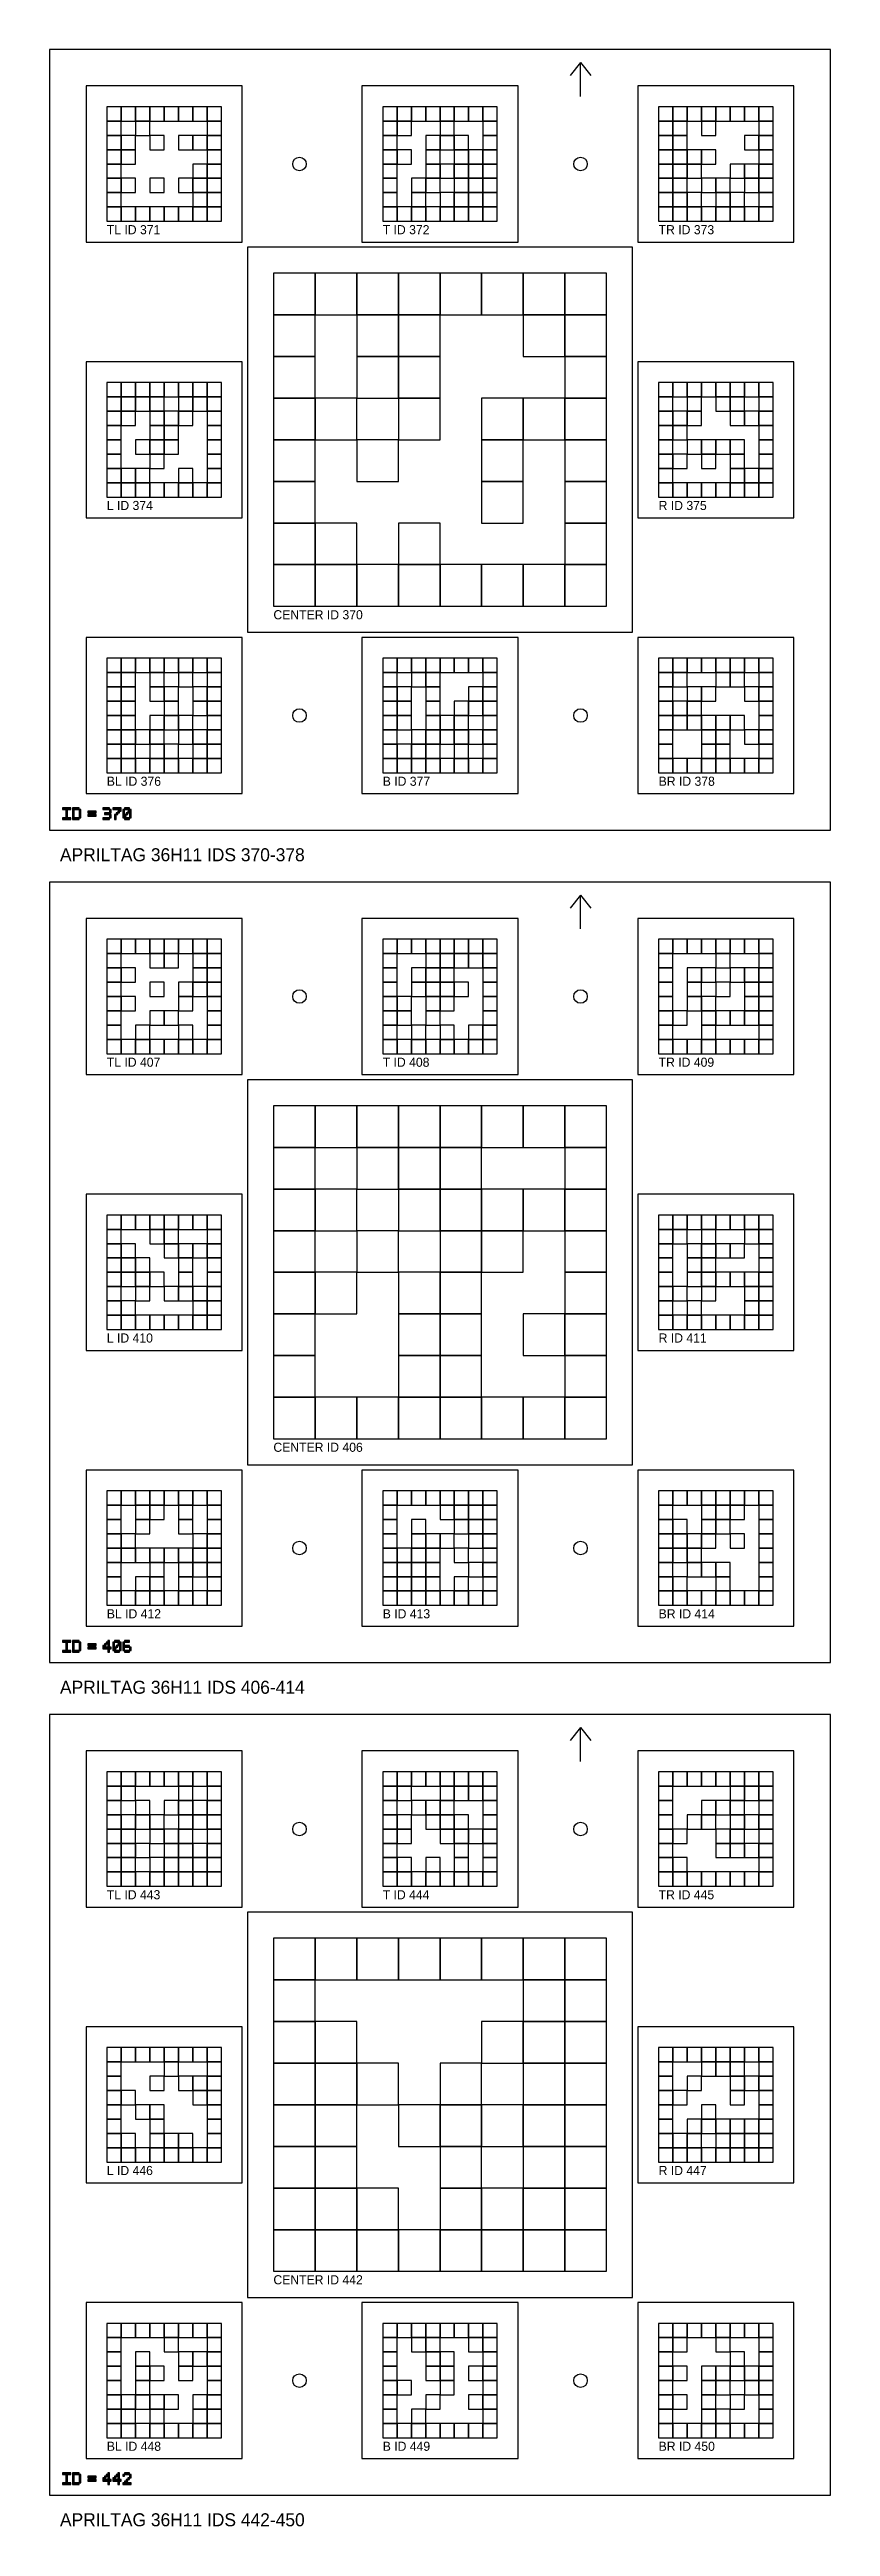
# Model space of a CAD drawing. Extents: x 0 to 1260, y -12 to 1580.
# Drawn here: x 640 to 940, y -12 to 940 of the extents above; entities that cross this region are included whole.
import ezdxf

# ---------------------------------------------------------------- set-up
doc = ezdxf.new("R2010")
doc.units = 0
for name, color, linetype in [('BLACK_POCKET', 7, 'CONTINUOUS'), ('BOARD_TEXT', 7, 'CONTINUOUS'), ('CUT', 7, 'CONTINUOUS'), ('LABEL', 3, 'CONTINUOUS'), ('MOUNT_HOLE', 6, 'CONTINUOUS'), ('ORIENTATION', 7, 'CONTINUOUS'), ('QUIET_ZONE', 5, 'CONTINUOUS'), ('TAG_BOUNDARY', 8, 'CONTINUOUS')]:
    doc.layers.add(name, color=color, linetype=linetype)

msp = doc.modelspace()

# ---------------------------------------------------------------- texts
at = {"layer": 'LABEL'}
for s, height, p in [('TL ID 371', 3.5, (662, 869)), ('T ID 372', 3.5, (768, 869)), ('TR ID 373', 3.5, (874, 869)), ('L ID 374', 3.5, (662, 763)), ('R ID 375', 3.5, (874, 763)), ('CENTER ID 370', 3.5, (726, 721)), ('BL ID 376', 3.5, (662, 657)), ('B ID 377', 3.5, (768, 657)), ('BR ID 378', 3.5, (874, 657)), ('APRILTAG 36H11 IDS 370-378', 5, (644, 628)), ('TL ID 407', 3.5, (662, 549)), ('T ID 408', 3.5, (768, 549)), ('TR ID 409', 3.5, (874, 549)), ('L ID 410', 3.5, (662, 443)), ('R ID 411', 3.5, (874, 443)), ('CENTER ID 406', 3.5, (726, 401)), ('BL ID 412', 3.5, (662, 337)), ('B ID 413', 3.5, (768, 337)), ('BR ID 414', 3.5, (874, 337)), ('APRILTAG 36H11 IDS 406-414', 5, (644, 308)), ('TL ID 443', 3.5, (662, 229)), ('T ID 444', 3.5, (768, 229)), ('TR ID 445', 3.5, (874, 229)), ('L ID 446', 3.5, (662, 123)), ('R ID 447', 3.5, (874, 123)), ('CENTER ID 442', 3.5, (726, 81)), ('BL ID 448', 3.5, (662, 17)), ('B ID 449', 3.5, (768, 17)), ('BR ID 450', 3.5, (874, 17)), ('APRILTAG 36H11 IDS 442-450', 5, (644, -12))]:
    msp.add_text(s, height=height, dxfattribs=at).set_placement(p)

# ---------------------------------------------------------------- linework, layer by layer
at = {"layer": 'BLACK_POCKET'}
for p, q in [((667.5, 918), (662, 918)), ((662, 918), (662, 912.5)), ((667.5, 912.5), (667.5, 918)), ((673, 918), (667.5, 918)), ((667.5, 918), (667.5, 912.5)), ((673, 912.5), (673, 918)), ((678.5, 918), (673, 918)), ((673, 918), (673, 912.5)), ((678.5, 912.5), (678.5, 918)), ((684, 918), (678.5, 918)), ((678.5, 918), (678.5, 912.5)), ((684, 912.5), (684, 918)), ((689.5, 918), (684, 918)), ((684, 918), (684, 912.5)), ((689.5, 912.5), (689.5, 918)), ((695, 918), (689.5, 918)), ((689.5, 918), (689.5, 912.5)), ((695, 912.5), (695, 918)), ((700.5, 918), (695, 918)), ((695, 918), (695, 912.5)), ((700.5, 912.5), (700.5, 918)), ((706, 918), (700.5, 918)), ((700.5, 918), (700.5, 912.5)), ((706, 912.5), (706, 918)), ((773.5, 918), (768, 918)), ((768, 918), (768, 912.5)), ((773.5, 912.5), (773.5, 918)), ((779, 918), (773.5, 918)), ((773.5, 918), (773.5, 912.5)), ((779, 912.5), (779, 918)), ((784.5, 918), (779, 918)), ((779, 918), (779, 912.5)), ((784.5, 912.5), (784.5, 918)), ((790, 918), (784.5, 918)), ((784.5, 918), (784.5, 912.5)), ((790, 912.5), (790, 918)), ((795.5, 918), (790, 918)), ((790, 918), (790, 912.5)), ((795.5, 912.5), (795.5, 918)), ((801, 918), (795.5, 918)), ((795.5, 918), (795.5, 912.5)), ((801, 912.5), (801, 918)), ((806.5, 918), (801, 918)), ((801, 918), (801, 912.5)), ((806.5, 912.5), (806.5, 918)), ((812, 918), (806.5, 918)), ((806.5, 918), (806.5, 912.5)), ((812, 912.5), (812, 918)), ((879.5, 918), (874, 918)), ((874, 918), (874, 912.5)), ((879.5, 912.5), (879.5, 918)), ((885, 918), (879.5, 918)), ((879.5, 918), (879.5, 912.5)), ((885, 912.5), (885, 918)), ((890.5, 918), (885, 918)), ((885, 918), (885, 912.5)), ((890.5, 912.5), (890.5, 918)), ((896, 918), (890.5, 918)), ((890.5, 918), (890.5, 912.5)), ((896, 912.5), (896, 918)), ((901.5, 918), (896, 918)), ((896, 918), (896, 912.5)), ((901.5, 912.5), (901.5, 918)), ((907, 918), (901.5, 918)), ((901.5, 918), (901.5, 912.5)), ((907, 912.5), (907, 918)), ((912.5, 918), (907, 918)), ((907, 918), (907, 912.5)), ((912.5, 912.5), (912.5, 918)), ((918, 918), (912.5, 918)), ((912.5, 918), (912.5, 912.5)), ((918, 912.5), (918, 918)), ((662, 912.5), (667.5, 912.5)), ((667.5, 912.5), (662, 912.5)), ((662, 912.5), (662, 907)), ((662, 907), (667.5, 907)), ((667.5, 907), (662, 907)), ((662, 907), (662, 901.5)), ((667.5, 912.5), (673, 912.5)), ((667.5, 907), (667.5, 912.5)), ((667.5, 901.5), (667.5, 907)), ((673, 907), (667.5, 907)), ((667.5, 907), (667.5, 901.5)), ((673, 912.5), (678.5, 912.5)), ((678.5, 912.5), (673, 912.5)), ((673, 912.5), (673, 907)), ((673, 907), (678.5, 907)), ((673, 901.5), (673, 907)), ((678.5, 912.5), (684, 912.5)), ((678.5, 907), (678.5, 912.5)), ((684, 907), (678.5, 907)), ((678.5, 907), (678.5, 901.5)), ((684, 912.5), (689.5, 912.5)), ((684, 901.5), (684, 907)), ((689.5, 912.5), (695, 912.5)), ((695, 907), (689.5, 907)), ((689.5, 907), (689.5, 901.5)), ((695, 912.5), (700.5, 912.5)), ((695, 901.5), (695, 907)), ((700.5, 907), (695, 907)), ((695, 907), (695, 901.5)), ((700.5, 912.5), (706, 912.5)), ((706, 912.5), (700.5, 912.5)), ((700.5, 912.5), (700.5, 907)), ((700.5, 907), (706, 907)), ((700.5, 901.5), (700.5, 907)), ((706, 907), (700.5, 907)), ((700.5, 907), (700.5, 901.5)), ((706, 907), (706, 912.5)), ((706, 901.5), (706, 907)), ((768, 912.5), (773.5, 912.5)), ((773.5, 912.5), (768, 912.5)), ((768, 912.5), (768, 907)), ((768, 907), (773.5, 907)), ((773.5, 907), (768, 907)), ((768, 907), (768, 901.5)), ((773.5, 912.5), (779, 912.5)), ((773.5, 907), (773.5, 912.5)), ((779, 912.5), (773.5, 912.5)), ((773.5, 912.5), (773.5, 907)), ((773.5, 907), (779, 907)), ((773.5, 901.5), (773.5, 907)), ((779, 912.5), (784.5, 912.5)), ((779, 907), (779, 912.5)), ((784.5, 912.5), (790, 912.5)), ((790, 907), (784.5, 907)), ((784.5, 907), (784.5, 901.5)), ((790, 912.5), (795.5, 912.5)), ((795.5, 912.5), (790, 912.5)), ((790, 912.5), (790, 907)), ((790, 907), (795.5, 907)), ((790, 901.5), (790, 907)), ((795.5, 907), (790, 907)), ((790, 907), (790, 901.5)), ((795.5, 912.5), (801, 912.5)), ((795.5, 907), (795.5, 912.5)), ((795.5, 901.5), (795.5, 907)), ((801, 907), (795.5, 907)), ((795.5, 907), (795.5, 901.5)), ((801, 912.5), (806.5, 912.5)), ((801, 901.5), (801, 907)), ((806.5, 912.5), (812, 912.5)), ((812, 912.5), (806.5, 912.5)), ((806.5, 912.5), (806.5, 907)), ((806.5, 907), (812, 907)), ((812, 907), (806.5, 907)), ((806.5, 907), (806.5, 901.5)), ((812, 907), (812, 912.5)), ((812, 901.5), (812, 907)), ((874, 912.5), (879.5, 912.5)), ((879.5, 912.5), (874, 912.5)), ((874, 912.5), (874, 907)), ((874, 907), (879.5, 907)), ((879.5, 907), (874, 907)), ((874, 907), (874, 901.5)), ((879.5, 912.5), (885, 912.5)), ((879.5, 907), (879.5, 912.5)), ((885, 912.5), (879.5, 912.5)), ((879.5, 912.5), (879.5, 907)), ((879.5, 907), (885, 907)), ((879.5, 901.5), (879.5, 907)), ((885, 907), (879.5, 907)), ((879.5, 907), (879.5, 901.5)), ((885, 912.5), (890.5, 912.5)), ((885, 907), (885, 912.5)), ((885, 901.5), (885, 907)), ((890.5, 912.5), (896, 912.5)), ((896, 912.5), (890.5, 912.5)), ((890.5, 912.5), (890.5, 907)), ((890.5, 907), (896, 907)), ((896, 912.5), (901.5, 912.5)), ((896, 907), (896, 912.5)), ((901.5, 912.5), (907, 912.5)), ((907, 912.5), (912.5, 912.5)), ((912.5, 907), (907, 907)), ((907, 907), (907, 901.5)), ((912.5, 912.5), (918, 912.5)), ((918, 912.5), (912.5, 912.5)), ((912.5, 912.5), (912.5, 907)), ((912.5, 907), (918, 907)), ((912.5, 901.5), (912.5, 907)), ((918, 907), (912.5, 907)), ((912.5, 907), (912.5, 901.5)), ((918, 907), (918, 912.5)), ((918, 901.5), (918, 907)), ((662, 901.5), (667.5, 901.5)), ((667.5, 901.5), (662, 901.5)), ((662, 901.5), (662, 896)), ((662, 896), (667.5, 896)), ((667.5, 896), (662, 896)), ((662, 896), (662, 890.5)), ((667.5, 901.5), (673, 901.5)), ((667.5, 896), (667.5, 901.5)), ((673, 901.5), (667.5, 901.5)), ((667.5, 901.5), (667.5, 896)), ((667.5, 896), (673, 896)), ((667.5, 890.5), (667.5, 896)), ((673, 896), (673, 901.5)), ((678.5, 901.5), (684, 901.5)), ((689.5, 901.5), (695, 901.5)), ((695, 901.5), (700.5, 901.5)), ((700.5, 896), (695, 896)), ((695, 896), (695, 890.5)), ((700.5, 901.5), (706, 901.5)), ((706, 901.5), (700.5, 901.5)), ((700.5, 901.5), (700.5, 896)), ((700.5, 896), (706, 896)), ((700.5, 890.5), (700.5, 896)), ((706, 896), (700.5, 896)), ((700.5, 896), (700.5, 890.5)), ((706, 896), (706, 901.5)), ((706, 890.5), (706, 896)), ((768, 901.5), (773.5, 901.5)), ((773.5, 901.5), (768, 901.5)), ((768, 901.5), (768, 896)), ((768, 896), (773.5, 896)), ((773.5, 896), (768, 896)), ((768, 896), (768, 890.5)), ((773.5, 896), (773.5, 901.5)), ((779, 901.5), (773.5, 901.5)), ((773.5, 901.5), (773.5, 896)), ((773.5, 896), (779, 896)), ((773.5, 890.5), (773.5, 896)), ((779, 896), (779, 901.5)), ((784.5, 901.5), (790, 901.5)), ((790, 901.5), (784.5, 901.5)), ((784.5, 901.5), (784.5, 896)), ((784.5, 896), (790, 896)), ((790, 896), (784.5, 896)), ((784.5, 896), (784.5, 890.5)), ((790, 901.5), (795.5, 901.5)), ((790, 896), (790, 901.5)), ((790, 890.5), (790, 896)), ((795.5, 896), (790, 896)), ((790, 896), (790, 890.5)), ((795.5, 901.5), (801, 901.5)), ((801, 901.5), (795.5, 901.5)), ((795.5, 901.5), (795.5, 896)), ((795.5, 896), (801, 896)), ((795.5, 890.5), (795.5, 896)), ((801, 896), (795.5, 896)), ((795.5, 896), (795.5, 890.5)), ((801, 896), (801, 901.5)), ((806.5, 901.5), (801, 901.5)), ((801, 901.5), (801, 896)), ((801, 896), (806.5, 896)), ((801, 890.5), (801, 896)), ((806.5, 896), (801, 896)), ((801, 896), (801, 890.5)), ((806.5, 901.5), (812, 901.5)), ((806.5, 896), (806.5, 901.5)), ((812, 901.5), (806.5, 901.5)), ((806.5, 901.5), (806.5, 896)), ((806.5, 896), (812, 896)), ((806.5, 890.5), (806.5, 896)), ((812, 896), (806.5, 896)), ((806.5, 896), (806.5, 890.5)), ((812, 896), (812, 901.5)), ((812, 890.5), (812, 896)), ((874, 901.5), (879.5, 901.5)), ((879.5, 901.5), (874, 901.5)), ((874, 901.5), (874, 896)), ((874, 896), (879.5, 896)), ((879.5, 896), (874, 896)), ((874, 896), (874, 890.5)), ((879.5, 901.5), (885, 901.5)), ((879.5, 896), (879.5, 901.5)), ((885, 901.5), (879.5, 901.5)), ((879.5, 901.5), (879.5, 896)), ((879.5, 896), (885, 896)), ((879.5, 890.5), (879.5, 896)), ((885, 896), (879.5, 896)), ((879.5, 896), (879.5, 890.5)), ((885, 896), (885, 901.5)), ((890.5, 901.5), (885, 901.5)), ((885, 901.5), (885, 896)), ((885, 896), (890.5, 896)), ((885, 890.5), (885, 896)), ((890.5, 896), (885, 896)), ((885, 896), (885, 890.5)), ((890.5, 896), (890.5, 901.5)), ((896, 901.5), (890.5, 901.5)), ((890.5, 901.5), (890.5, 896)), ((890.5, 896), (896, 896)), ((890.5, 890.5), (890.5, 896)), ((896, 896), (896, 901.5)), ((907, 896), (901.5, 896)), ((901.5, 896), (901.5, 890.5)), ((907, 901.5), (912.5, 901.5)), ((907, 890.5), (907, 896)), ((912.5, 896), (907, 896)), ((907, 896), (907, 890.5)), ((912.5, 901.5), (918, 901.5)), ((918, 901.5), (912.5, 901.5)), ((912.5, 901.5), (912.5, 896)), ((912.5, 896), (918, 896)), ((912.5, 890.5), (912.5, 896)), ((918, 896), (912.5, 896)), ((912.5, 896), (912.5, 890.5)), ((918, 896), (918, 901.5)), ((918, 890.5), (918, 896)), ((662, 890.5), (667.5, 890.5)), ((667.5, 890.5), (662, 890.5)), ((662, 890.5), (662, 885)), ((667.5, 885), (667.5, 890.5)), ((673, 890.5), (667.5, 890.5)), ((667.5, 890.5), (667.5, 885)), ((673, 885), (673, 890.5)), ((684, 890.5), (678.5, 890.5)), ((678.5, 890.5), (678.5, 885)), ((684, 885), (684, 890.5)), ((695, 890.5), (689.5, 890.5)), ((689.5, 890.5), (689.5, 885)), ((695, 890.5), (700.5, 890.5)), ((695, 885), (695, 890.5)), ((700.5, 890.5), (695, 890.5)), ((695, 890.5), (695, 885)), ((700.5, 890.5), (706, 890.5)), ((700.5, 885), (700.5, 890.5)), ((706, 890.5), (700.5, 890.5)), ((700.5, 890.5), (700.5, 885)), ((706, 885), (706, 890.5)), ((768, 890.5), (773.5, 890.5)), ((773.5, 890.5), (768, 890.5)), ((768, 890.5), (768, 885)), ((773.5, 885), (773.5, 890.5)), ((784.5, 890.5), (779, 890.5)), ((779, 890.5), (779, 885)), ((784.5, 890.5), (790, 890.5)), ((784.5, 885), (784.5, 890.5)), ((790, 890.5), (784.5, 890.5)), ((784.5, 890.5), (784.5, 885)), ((790, 890.5), (795.5, 890.5)), ((790, 885), (790, 890.5)), ((795.5, 890.5), (801, 890.5)), ((801, 890.5), (795.5, 890.5)), ((795.5, 890.5), (795.5, 885)), ((801, 890.5), (806.5, 890.5)), ((801, 885), (801, 890.5)), ((806.5, 890.5), (801, 890.5)), ((801, 890.5), (801, 885)), ((806.5, 890.5), (812, 890.5)), ((806.5, 885), (806.5, 890.5)), ((812, 890.5), (806.5, 890.5)), ((806.5, 890.5), (806.5, 885)), ((812, 885), (812, 890.5)), ((874, 890.5), (879.5, 890.5)), ((879.5, 890.5), (874, 890.5)), ((874, 890.5), (874, 885)), ((879.5, 890.5), (885, 890.5)), ((879.5, 885), (879.5, 890.5)), ((885, 890.5), (879.5, 890.5)), ((879.5, 890.5), (879.5, 885)), ((885, 890.5), (890.5, 890.5)), ((885, 885), (885, 890.5)), ((896, 890.5), (890.5, 890.5)), ((890.5, 890.5), (890.5, 885)), ((896, 885), (896, 890.5)), ((901.5, 890.5), (896, 890.5)), ((896, 890.5), (896, 885)), ((901.5, 890.5), (907, 890.5)), ((901.5, 885), (901.5, 890.5)), ((907, 890.5), (912.5, 890.5)), ((912.5, 890.5), (907, 890.5)), ((907, 890.5), (907, 885)), ((912.5, 890.5), (918, 890.5)), ((912.5, 885), (912.5, 890.5)), ((918, 890.5), (912.5, 890.5)), ((912.5, 890.5), (912.5, 885)), ((918, 885), (918, 890.5)), ((662, 885), (667.5, 885)), ((667.5, 885), (662, 885)), ((662, 885), (662, 879.5)), ((662, 879.5), (667.5, 879.5)), ((667.5, 879.5), (662, 879.5)), ((662, 879.5), (662, 874)), ((667.5, 885), (673, 885)), ((667.5, 879.5), (667.5, 885)), ((667.5, 874), (667.5, 879.5)), ((673, 879.5), (667.5, 879.5)), ((667.5, 879.5), (667.5, 874)), ((673, 874), (673, 879.5)), ((678.5, 879.5), (673, 879.5)), ((673, 879.5), (673, 874)), ((678.5, 885), (684, 885)), ((678.5, 874), (678.5, 879.5)), ((684, 879.5), (678.5, 879.5)), ((678.5, 879.5), (678.5, 874)), ((684, 874), (684, 879.5)), ((689.5, 879.5), (684, 879.5)), ((684, 879.5), (684, 874)), ((689.5, 885), (695, 885)), ((689.5, 874), (689.5, 879.5)), ((695, 879.5), (689.5, 879.5)), ((689.5, 879.5), (689.5, 874)), ((695, 885), (700.5, 885)), ((700.5, 885), (695, 885)), ((695, 885), (695, 879.5)), ((695, 879.5), (700.5, 879.5)), ((695, 874), (695, 879.5)), ((700.5, 879.5), (695, 879.5)), ((695, 879.5), (695, 874)), ((700.5, 885), (706, 885)), ((700.5, 879.5), (700.5, 885)), ((706, 885), (700.5, 885)), ((700.5, 885), (700.5, 879.5)), ((700.5, 879.5), (706, 879.5)), ((700.5, 874), (700.5, 879.5)), ((706, 879.5), (700.5, 879.5)), ((700.5, 879.5), (700.5, 874)), ((706, 879.5), (706, 885)), ((706, 874), (706, 879.5)), ((768, 885), (773.5, 885)), ((773.5, 885), (768, 885)), ((768, 885), (768, 879.5)), ((768, 879.5), (773.5, 879.5)), ((773.5, 879.5), (768, 879.5)), ((768, 879.5), (768, 874)), ((773.5, 879.5), (773.5, 885)), ((773.5, 874), (773.5, 879.5)), ((779, 879.5), (773.5, 879.5)), ((773.5, 879.5), (773.5, 874)), ((779, 885), (784.5, 885)), ((784.5, 885), (779, 885)), ((779, 885), (779, 879.5)), ((779, 879.5), (784.5, 879.5)), ((779, 874), (779, 879.5)), ((784.5, 879.5), (779, 879.5)), ((779, 879.5), (779, 874)), ((784.5, 885), (790, 885)), ((784.5, 879.5), (784.5, 885)), ((784.5, 874), (784.5, 879.5)), ((790, 879.5), (784.5, 879.5)), ((784.5, 879.5), (784.5, 874)), ((795.5, 885), (790, 885)), ((790, 885), (790, 879.5)), ((790, 879.5), (795.5, 879.5)), ((790, 874), (790, 879.5)), ((795.5, 879.5), (790, 879.5)), ((790, 879.5), (790, 874)), ((795.5, 885), (801, 885)), ((795.5, 879.5), (795.5, 885)), ((801, 885), (795.5, 885)), ((795.5, 885), (795.5, 879.5)), ((795.5, 879.5), (801, 879.5)), ((795.5, 874), (795.5, 879.5)), ((801, 879.5), (795.5, 879.5)), ((795.5, 879.5), (795.5, 874)), ((801, 885), (806.5, 885)), ((801, 879.5), (801, 885)), ((806.5, 885), (801, 885)), ((801, 885), (801, 879.5)), ((801, 879.5), (806.5, 879.5)), ((801, 874), (801, 879.5)), ((806.5, 879.5), (801, 879.5)), ((801, 879.5), (801, 874)), ((806.5, 885), (812, 885)), ((806.5, 879.5), (806.5, 885)), ((812, 885), (806.5, 885)), ((806.5, 885), (806.5, 879.5)), ((806.5, 879.5), (812, 879.5)), ((806.5, 874), (806.5, 879.5)), ((812, 879.5), (806.5, 879.5)), ((806.5, 879.5), (806.5, 874)), ((812, 879.5), (812, 885)), ((812, 874), (812, 879.5)), ((874, 885), (879.5, 885)), ((879.5, 885), (874, 885)), ((874, 885), (874, 879.5)), ((874, 879.5), (879.5, 879.5)), ((879.5, 879.5), (874, 879.5)), ((874, 879.5), (874, 874)), ((879.5, 885), (885, 885)), ((879.5, 879.5), (879.5, 885)), ((885, 885), (879.5, 885)), ((879.5, 885), (879.5, 879.5)), ((879.5, 879.5), (885, 879.5)), ((879.5, 874), (879.5, 879.5)), ((885, 879.5), (879.5, 879.5)), ((879.5, 879.5), (879.5, 874)), ((885, 879.5), (885, 885)), ((890.5, 885), (885, 885)), ((885, 885), (885, 879.5)), ((885, 879.5), (890.5, 879.5)), ((885, 874), (885, 879.5)), ((890.5, 879.5), (885, 879.5)), ((885, 879.5), (885, 874)), ((890.5, 885), (896, 885)), ((890.5, 879.5), (890.5, 885)), ((890.5, 874), (890.5, 879.5)), ((896, 879.5), (890.5, 879.5)), ((890.5, 879.5), (890.5, 874)), ((896, 885), (901.5, 885)), ((901.5, 885), (896, 885)), ((896, 885), (896, 879.5)), ((896, 879.5), (901.5, 879.5)), ((896, 874), (896, 879.5)), ((901.5, 879.5), (896, 879.5)), ((896, 879.5), (896, 874)), ((901.5, 879.5), (901.5, 885)), ((907, 885), (901.5, 885)), ((901.5, 885), (901.5, 879.5)), ((901.5, 879.5), (907, 879.5)), ((901.5, 874), (901.5, 879.5)), ((907, 879.5), (901.5, 879.5)), ((901.5, 879.5), (901.5, 874)), ((907, 885), (912.5, 885)), ((907, 879.5), (907, 885)), ((907, 874), (907, 879.5)), ((912.5, 879.5), (907, 879.5)), ((907, 879.5), (907, 874)), ((912.5, 885), (918, 885)), ((918, 885), (912.5, 885)), ((912.5, 885), (912.5, 879.5)), ((912.5, 879.5), (918, 879.5)), ((912.5, 874), (912.5, 879.5)), ((918, 879.5), (912.5, 879.5)), ((912.5, 879.5), (912.5, 874)), ((918, 879.5), (918, 885)), ((918, 874), (918, 879.5)), ((662, 874), (667.5, 874)), ((667.5, 874), (673, 874)), ((673, 874), (678.5, 874)), ((678.5, 874), (684, 874)), ((684, 874), (689.5, 874)), ((689.5, 874), (695, 874)), ((695, 874), (700.5, 874)), ((700.5, 874), (706, 874)), ((768, 874), (773.5, 874)), ((773.5, 874), (779, 874)), ((779, 874), (784.5, 874)), ((784.5, 874), (790, 874)), ((790, 874), (795.5, 874)), ((795.5, 874), (801, 874)), ((801, 874), (806.5, 874)), ((806.5, 874), (812, 874)), ((874, 874), (879.5, 874)), ((879.5, 874), (885, 874)), ((885, 874), (890.5, 874)), ((890.5, 874), (896, 874)), ((896, 874), (901.5, 874)), ((901.5, 874), (907, 874)), ((907, 874), (912.5, 874)), ((912.5, 874), (918, 874)), ((742, 854), (726, 854)), ((726, 854), (726, 838)), ((742, 838), (742, 854)), ((758, 854), (742, 854)), ((742, 854), (742, 838)), ((758, 838), (758, 854)), ((774, 854), (758, 854)), ((758, 854), (758, 838)), ((774, 838), (774, 854)), ((790, 854), (774, 854)), ((774, 854), (774, 838)), ((790, 838), (790, 854)), ((806, 854), (790, 854)), ((790, 854), (790, 838)), ((806, 838), (806, 854)), ((822, 854), (806, 854)), ((806, 854), (806, 838)), ((822, 838), (822, 854)), ((838, 854), (822, 854)), ((822, 854), (822, 838)), ((838, 838), (838, 854)), ((854, 854), (838, 854)), ((838, 854), (838, 838)), ((854, 838), (854, 854)), ((726, 838), (742, 838)), ((742, 838), (726, 838)), ((726, 838), (726, 822)), ((742, 838), (758, 838)), ((742, 822), (742, 838)), ((758, 838), (774, 838)), ((774, 838), (758, 838)), ((758, 838), (758, 822)), ((774, 838), (790, 838)), ((774, 822), (774, 838)), ((790, 838), (774, 838)), ((774, 838), (774, 822)), ((790, 838), (806, 838)), ((790, 822), (790, 838)), ((806, 838), (822, 838)), ((822, 838), (838, 838)), ((838, 838), (822, 838)), ((822, 838), (822, 822)), ((838, 838), (854, 838)), ((838, 822), (838, 838)), ((854, 838), (838, 838)), ((838, 838), (838, 822)), ((854, 822), (854, 838)), ((726, 822), (742, 822)), ((742, 822), (726, 822)), ((726, 822), (726, 806)), ((742, 806), (742, 822)), ((758, 822), (774, 822)), ((774, 822), (758, 822)), ((758, 822), (758, 806)), ((774, 822), (790, 822)), ((774, 806), (774, 822)), ((790, 822), (774, 822)), ((774, 822), (774, 806)), ((790, 806), (790, 822)), ((822, 822), (838, 822)), ((838, 822), (854, 822)), ((854, 822), (838, 822)), ((838, 822), (838, 806)), ((854, 806), (854, 822)), ((667.5, 812), (662, 812)), ((662, 812), (662, 806.5)), ((667.5, 806.5), (667.5, 812)), ((673, 812), (667.5, 812)), ((667.5, 812), (667.5, 806.5)), ((673, 806.5), (673, 812)), ((678.5, 812), (673, 812)), ((673, 812), (673, 806.5)), ((678.5, 806.5), (678.5, 812)), ((684, 812), (678.5, 812)), ((678.5, 812), (678.5, 806.5)), ((684, 806.5), (684, 812)), ((689.5, 812), (684, 812)), ((684, 812), (684, 806.5)), ((689.5, 806.5), (689.5, 812)), ((695, 812), (689.5, 812)), ((689.5, 812), (689.5, 806.5)), ((695, 806.5), (695, 812)), ((700.5, 812), (695, 812)), ((695, 812), (695, 806.5)), ((700.5, 806.5), (700.5, 812)), ((706, 812), (700.5, 812)), ((700.5, 812), (700.5, 806.5)), ((706, 806.5), (706, 812)), ((879.5, 812), (874, 812)), ((874, 812), (874, 806.5)), ((879.5, 806.5), (879.5, 812)), ((885, 812), (879.5, 812)), ((879.5, 812), (879.5, 806.5)), ((885, 806.5), (885, 812)), ((890.5, 812), (885, 812)), ((885, 812), (885, 806.5)), ((890.5, 806.5), (890.5, 812)), ((896, 812), (890.5, 812)), ((890.5, 812), (890.5, 806.5)), ((896, 806.5), (896, 812)), ((901.5, 812), (896, 812)), ((896, 812), (896, 806.5)), ((901.5, 806.5), (901.5, 812)), ((907, 812), (901.5, 812)), ((901.5, 812), (901.5, 806.5)), ((907, 806.5), (907, 812)), ((912.5, 812), (907, 812)), ((907, 812), (907, 806.5)), ((912.5, 806.5), (912.5, 812)), ((918, 812), (912.5, 812)), ((912.5, 812), (912.5, 806.5)), ((918, 806.5), (918, 812)), ((662, 806.5), (667.5, 806.5)), ((667.5, 806.5), (662, 806.5)), ((662, 806.5), (662, 801)), ((662, 801), (667.5, 801)), ((667.5, 801), (662, 801)), ((662, 801), (662, 795.5)), ((667.5, 806.5), (673, 806.5)), ((667.5, 801), (667.5, 806.5)), ((673, 806.5), (667.5, 806.5)), ((667.5, 806.5), (667.5, 801)), ((667.5, 801), (673, 801)), ((667.5, 795.5), (667.5, 801)), ((673, 801), (667.5, 801)), ((667.5, 801), (667.5, 795.5)), ((673, 806.5), (678.5, 806.5)), ((673, 801), (673, 806.5)), ((678.5, 806.5), (673, 806.5)), ((673, 806.5), (673, 801)), ((673, 801), (678.5, 801)), ((673, 795.5), (673, 801)), ((678.5, 806.5), (684, 806.5)), ((678.5, 801), (678.5, 806.5)), ((684, 806.5), (678.5, 806.5)), ((678.5, 806.5), (678.5, 801)), ((678.5, 801), (684, 801)), ((684, 801), (678.5, 801)), ((678.5, 801), (678.5, 795.5)), ((684, 806.5), (689.5, 806.5)), ((684, 801), (684, 806.5)), ((684, 795.5), (684, 801)), ((689.5, 801), (684, 801)), ((684, 801), (684, 795.5)), ((689.5, 806.5), (695, 806.5)), ((695, 806.5), (689.5, 806.5)), ((689.5, 806.5), (689.5, 801)), ((689.5, 801), (695, 801)), ((689.5, 795.5), (689.5, 801)), ((695, 801), (689.5, 801)), ((689.5, 801), (689.5, 795.5)), ((695, 806.5), (700.5, 806.5)), ((695, 801), (695, 806.5)), ((700.5, 806.5), (695, 806.5)), ((695, 806.5), (695, 801)), ((695, 801), (700.5, 801)), ((695, 795.5), (695, 801)), ((700.5, 806.5), (706, 806.5)), ((700.5, 801), (700.5, 806.5)), ((706, 806.5), (700.5, 806.5)), ((700.5, 806.5), (700.5, 801)), ((700.5, 801), (706, 801)), ((706, 801), (700.5, 801)), ((700.5, 801), (700.5, 795.5)), ((706, 801), (706, 806.5)), ((706, 795.5), (706, 801)), ((726, 806), (742, 806)), ((742, 806), (726, 806)), ((726, 806), (726, 790)), ((742, 790), (742, 806)), ((758, 806), (742, 806)), ((742, 806), (742, 790)), ((758, 806), (774, 806)), ((758, 790), (758, 806)), ((774, 806), (790, 806)), ((790, 806), (774, 806)), ((774, 806), (774, 790)), ((790, 790), (790, 806)), ((822, 806), (806, 806)), ((806, 806), (806, 790)), ((822, 790), (822, 806)), ((838, 806), (822, 806)), ((822, 806), (822, 790)), ((838, 806), (854, 806)), ((838, 790), (838, 806)), ((854, 806), (838, 806)), ((838, 806), (838, 790)), ((854, 790), (854, 806)), ((874, 806.5), (879.5, 806.5)), ((879.5, 806.5), (874, 806.5)), ((874, 806.5), (874, 801)), ((874, 801), (879.5, 801)), ((879.5, 801), (874, 801)), ((874, 801), (874, 795.5)), ((879.5, 806.5), (885, 806.5)), ((879.5, 801), (879.5, 806.5)), ((879.5, 795.5), (879.5, 801)), ((885, 801), (879.5, 801)), ((879.5, 801), (879.5, 795.5)), ((885, 806.5), (890.5, 806.5)), ((890.5, 806.5), (885, 806.5)), ((885, 806.5), (885, 801)), ((885, 801), (890.5, 801)), ((885, 795.5), (885, 801)), ((890.5, 801), (885, 801)), ((885, 801), (885, 795.5)), ((890.5, 806.5), (896, 806.5)), ((890.5, 801), (890.5, 806.5)), ((890.5, 795.5), (890.5, 801)), ((896, 806.5), (901.5, 806.5)), ((901.5, 806.5), (896, 806.5)), ((896, 806.5), (896, 801)), ((896, 801), (901.5, 801)), ((901.5, 806.5), (907, 806.5)), ((901.5, 801), (901.5, 806.5)), ((907, 806.5), (901.5, 806.5)), ((901.5, 806.5), (901.5, 801)), ((901.5, 801), (907, 801)), ((907, 801), (901.5, 801)), ((901.5, 801), (901.5, 795.5)), ((907, 806.5), (912.5, 806.5)), ((907, 801), (907, 806.5)), ((907, 795.5), (907, 801)), ((912.5, 801), (907, 801)), ((907, 801), (907, 795.5)), ((912.5, 806.5), (918, 806.5)), ((918, 806.5), (912.5, 806.5)), ((912.5, 806.5), (912.5, 801)), ((912.5, 801), (918, 801)), ((912.5, 795.5), (912.5, 801)), ((918, 801), (912.5, 801)), ((912.5, 801), (912.5, 795.5)), ((918, 801), (918, 806.5)), ((918, 795.5), (918, 801)), ((662, 795.5), (667.5, 795.5)), ((667.5, 795.5), (662, 795.5)), ((662, 795.5), (662, 790)), ((667.5, 795.5), (673, 795.5)), ((667.5, 790), (667.5, 795.5)), ((678.5, 795.5), (684, 795.5)), ((684, 795.5), (678.5, 795.5)), ((678.5, 795.5), (678.5, 790)), ((684, 795.5), (689.5, 795.5)), ((684, 790), (684, 795.5)), ((689.5, 795.5), (684, 795.5)), ((684, 795.5), (684, 790)), ((689.5, 795.5), (695, 795.5)), ((689.5, 790), (689.5, 795.5)), ((700.5, 795.5), (706, 795.5)), ((706, 795.5), (700.5, 795.5)), ((700.5, 795.5), (700.5, 790)), ((706, 790), (706, 795.5)), ((874, 795.5), (879.5, 795.5)), ((879.5, 795.5), (874, 795.5)), ((874, 795.5), (874, 790)), ((879.5, 795.5), (885, 795.5)), ((879.5, 790), (879.5, 795.5)), ((885, 795.5), (879.5, 795.5)), ((879.5, 795.5), (879.5, 790)), ((885, 795.5), (890.5, 795.5)), ((885, 790), (885, 795.5)), ((901.5, 795.5), (907, 795.5)), ((907, 795.5), (912.5, 795.5)), ((912.5, 795.5), (918, 795.5)), ((918, 795.5), (912.5, 795.5)), ((912.5, 795.5), (912.5, 790)), ((918, 790), (918, 795.5)), ((662, 790), (667.5, 790)), ((667.5, 790), (662, 790)), ((662, 790), (662, 784.5)), ((662, 784.5), (667.5, 784.5)), ((667.5, 784.5), (662, 784.5)), ((662, 784.5), (662, 779)), ((667.5, 784.5), (667.5, 790)), ((667.5, 779), (667.5, 784.5)), ((678.5, 790), (673, 790)), ((673, 790), (673, 784.5)), ((673, 784.5), (678.5, 784.5)), ((678.5, 790), (684, 790)), ((678.5, 784.5), (678.5, 790)), ((684, 790), (678.5, 790)), ((678.5, 790), (678.5, 784.5)), ((678.5, 784.5), (684, 784.5)), ((684, 784.5), (678.5, 784.5)), ((678.5, 784.5), (678.5, 779)), ((684, 790), (689.5, 790)), ((684, 784.5), (684, 790)), ((689.5, 790), (684, 790)), ((684, 790), (684, 784.5)), ((684, 784.5), (689.5, 784.5)), ((684, 779), (684, 784.5)), ((689.5, 784.5), (689.5, 790)), ((700.5, 790), (706, 790)), ((706, 790), (700.5, 790)), ((700.5, 790), (700.5, 784.5)), ((700.5, 784.5), (706, 784.5)), ((706, 784.5), (700.5, 784.5)), ((700.5, 784.5), (700.5, 779)), ((706, 784.5), (706, 790)), ((706, 779), (706, 784.5)), ((726, 790), (742, 790)), ((742, 790), (726, 790)), ((726, 790), (726, 774)), ((742, 790), (758, 790)), ((742, 774), (742, 790)), ((774, 790), (758, 790)), ((758, 790), (758, 774)), ((774, 790), (790, 790)), ((774, 774), (774, 790)), ((806, 790), (822, 790)), ((822, 790), (806, 790)), ((806, 790), (806, 774)), ((822, 790), (838, 790)), ((822, 774), (822, 790)), ((838, 790), (854, 790)), ((854, 790), (838, 790)), ((838, 790), (838, 774)), ((854, 774), (854, 790)), ((874, 790), (879.5, 790)), ((879.5, 790), (874, 790)), ((874, 790), (874, 784.5)), ((874, 784.5), (879.5, 784.5)), ((879.5, 784.5), (874, 784.5)), ((874, 784.5), (874, 779)), ((879.5, 790), (885, 790)), ((879.5, 784.5), (879.5, 790)), ((879.5, 779), (879.5, 784.5)), ((885, 784.5), (879.5, 784.5)), ((879.5, 784.5), (879.5, 779)), ((890.5, 790), (885, 790)), ((885, 790), (885, 784.5)), ((885, 784.5), (890.5, 784.5)), ((885, 779), (885, 784.5)), ((890.5, 784.5), (890.5, 790)), ((896, 790), (890.5, 790)), ((890.5, 790), (890.5, 784.5)), ((890.5, 784.5), (896, 784.5)), ((896, 784.5), (890.5, 784.5)), ((890.5, 784.5), (890.5, 779)), ((896, 784.5), (896, 790)), ((901.5, 790), (896, 790)), ((896, 790), (896, 784.5)), ((896, 784.5), (901.5, 784.5)), ((896, 779), (896, 784.5)), ((901.5, 784.5), (901.5, 790)), ((907, 790), (901.5, 790)), ((901.5, 790), (901.5, 784.5)), ((901.5, 784.5), (907, 784.5)), ((907, 784.5), (901.5, 784.5)), ((901.5, 784.5), (901.5, 779)), ((907, 784.5), (907, 790)), ((907, 779), (907, 784.5)), ((912.5, 790), (918, 790)), ((918, 790), (912.5, 790)), ((912.5, 790), (912.5, 784.5)), ((912.5, 784.5), (918, 784.5)), ((918, 784.5), (912.5, 784.5)), ((912.5, 784.5), (912.5, 779)), ((918, 784.5), (918, 790)), ((918, 779), (918, 784.5)), ((662, 779), (667.5, 779)), ((667.5, 779), (662, 779)), ((662, 779), (662, 773.5)), ((662, 773.5), (667.5, 773.5)), ((667.5, 773.5), (662, 773.5)), ((662, 773.5), (662, 768)), ((667.5, 773.5), (667.5, 779)), ((673, 779), (667.5, 779)), ((667.5, 779), (667.5, 773.5)), ((667.5, 773.5), (673, 773.5)), ((667.5, 768), (667.5, 773.5)), ((673, 773.5), (667.5, 773.5)), ((667.5, 773.5), (667.5, 768)), ((673, 773.5), (673, 779)), ((678.5, 779), (673, 779)), ((673, 779), (673, 773.5)), ((673, 773.5), (678.5, 773.5)), ((673, 768), (673, 773.5)), ((678.5, 773.5), (673, 773.5)), ((673, 773.5), (673, 768)), ((678.5, 779), (684, 779)), ((678.5, 773.5), (678.5, 779)), ((678.5, 768), (678.5, 773.5)), ((684, 773.5), (678.5, 773.5)), ((678.5, 773.5), (678.5, 768)), ((684, 768), (684, 773.5)), ((689.5, 773.5), (684, 773.5)), ((684, 773.5), (684, 768)), ((695, 779), (689.5, 779)), ((689.5, 779), (689.5, 773.5)), ((689.5, 773.5), (695, 773.5)), ((689.5, 768), (689.5, 773.5)), ((695, 773.5), (689.5, 773.5)), ((689.5, 773.5), (689.5, 768)), ((695, 773.5), (695, 779)), ((695, 768), (695, 773.5)), ((700.5, 773.5), (695, 773.5)), ((695, 773.5), (695, 768)), ((700.5, 779), (706, 779)), ((706, 779), (700.5, 779)), ((700.5, 779), (700.5, 773.5)), ((700.5, 773.5), (706, 773.5)), ((700.5, 768), (700.5, 773.5)), ((706, 773.5), (700.5, 773.5)), ((700.5, 773.5), (700.5, 768)), ((706, 773.5), (706, 779)), ((706, 768), (706, 773.5)), ((726, 774), (742, 774)), ((742, 774), (726, 774)), ((726, 774), (726, 758)), ((742, 758), (742, 774)), ((758, 774), (774, 774)), ((806, 774), (822, 774)), ((822, 774), (806, 774)), ((806, 774), (806, 758)), ((822, 758), (822, 774)), ((838, 774), (854, 774)), ((854, 774), (838, 774)), ((838, 774), (838, 758)), ((854, 758), (854, 774)), ((874, 779), (879.5, 779)), ((879.5, 779), (874, 779)), ((874, 779), (874, 773.5)), ((874, 773.5), (879.5, 773.5)), ((879.5, 773.5), (874, 773.5)), ((874, 773.5), (874, 768)), ((879.5, 779), (885, 779)), ((879.5, 773.5), (879.5, 779)), ((879.5, 768), (879.5, 773.5)), ((885, 773.5), (879.5, 773.5)), ((879.5, 773.5), (879.5, 768)), ((885, 768), (885, 773.5)), ((890.5, 773.5), (885, 773.5)), ((885, 773.5), (885, 768)), ((890.5, 779), (896, 779)), ((890.5, 768), (890.5, 773.5)), ((896, 773.5), (890.5, 773.5)), ((890.5, 773.5), (890.5, 768)), ((896, 768), (896, 773.5)), ((901.5, 773.5), (896, 773.5)), ((896, 773.5), (896, 768)), ((901.5, 779), (907, 779)), ((907, 779), (901.5, 779)), ((901.5, 779), (901.5, 773.5)), ((901.5, 773.5), (907, 773.5)), ((901.5, 768), (901.5, 773.5)), ((907, 773.5), (901.5, 773.5)), ((901.5, 773.5), (901.5, 768)), ((907, 773.5), (907, 779)), ((912.5, 779), (907, 779)), ((907, 779), (907, 773.5)), ((907, 773.5), (912.5, 773.5)), ((907, 768), (907, 773.5)), ((912.5, 773.5), (907, 773.5)), ((907, 773.5), (907, 768)), ((912.5, 779), (918, 779)), ((912.5, 773.5), (912.5, 779)), ((918, 779), (912.5, 779)), ((912.5, 779), (912.5, 773.5)), ((912.5, 773.5), (918, 773.5)), ((912.5, 768), (912.5, 773.5)), ((918, 773.5), (912.5, 773.5)), ((912.5, 773.5), (912.5, 768)), ((918, 773.5), (918, 779)), ((918, 768), (918, 773.5)), ((662, 768), (667.5, 768)), ((667.5, 768), (673, 768)), ((673, 768), (678.5, 768)), ((678.5, 768), (684, 768)), ((684, 768), (689.5, 768)), ((689.5, 768), (695, 768)), ((695, 768), (700.5, 768)), ((700.5, 768), (706, 768)), ((874, 768), (879.5, 768)), ((879.5, 768), (885, 768)), ((885, 768), (890.5, 768)), ((890.5, 768), (896, 768)), ((896, 768), (901.5, 768)), ((901.5, 768), (907, 768)), ((907, 768), (912.5, 768)), ((912.5, 768), (918, 768)), ((726, 758), (742, 758)), ((742, 758), (726, 758)), ((726, 758), (726, 742)), ((742, 742), (742, 758)), ((758, 758), (742, 758)), ((742, 758), (742, 742)), ((758, 742), (758, 758)), ((790, 758), (774, 758)), ((774, 758), (774, 742)), ((790, 742), (790, 758)), ((806, 758), (822, 758)), ((838, 758), (854, 758)), ((854, 758), (838, 758)), ((838, 758), (838, 742)), ((854, 742), (854, 758)), ((726, 742), (742, 742)), ((742, 742), (726, 742)), ((726, 742), (726, 726)), ((742, 742), (758, 742)), ((742, 726), (742, 742)), ((758, 742), (742, 742)), ((742, 742), (742, 726)), ((758, 726), (758, 742)), ((774, 742), (758, 742)), ((758, 742), (758, 726)), ((774, 742), (790, 742)), ((774, 726), (774, 742)), ((790, 742), (774, 742)), ((774, 742), (774, 726)), ((790, 726), (790, 742)), ((806, 742), (790, 742)), ((790, 742), (790, 726)), ((806, 726), (806, 742)), ((822, 742), (806, 742)), ((806, 742), (806, 726)), ((822, 726), (822, 742)), ((838, 742), (822, 742)), ((822, 742), (822, 726)), ((838, 742), (854, 742)), ((838, 726), (838, 742)), ((854, 742), (838, 742)), ((838, 742), (838, 726)), ((854, 726), (854, 742)), ((726, 726), (742, 726)), ((742, 726), (758, 726)), ((758, 726), (774, 726)), ((774, 726), (790, 726)), ((790, 726), (806, 726)), ((806, 726), (822, 726)), ((822, 726), (838, 726)), ((838, 726), (854, 726)), ((667.5, 706), (662, 706)), ((662, 706), (662, 700.5)), ((667.5, 700.5), (667.5, 706)), ((673, 706), (667.5, 706)), ((667.5, 706), (667.5, 700.5)), ((673, 700.5), (673, 706)), ((678.5, 706), (673, 706)), ((673, 706), (673, 700.5)), ((678.5, 700.5), (678.5, 706)), ((684, 706), (678.5, 706)), ((678.5, 706), (678.5, 700.5)), ((684, 700.5), (684, 706)), ((689.5, 706), (684, 706)), ((684, 706), (684, 700.5)), ((689.5, 700.5), (689.5, 706)), ((695, 706), (689.5, 706)), ((689.5, 706), (689.5, 700.5)), ((695, 700.5), (695, 706)), ((700.5, 706), (695, 706)), ((695, 706), (695, 700.5)), ((700.5, 700.5), (700.5, 706)), ((706, 706), (700.5, 706)), ((700.5, 706), (700.5, 700.5)), ((706, 700.5), (706, 706)), ((773.5, 706), (768, 706)), ((768, 706), (768, 700.5)), ((773.5, 700.5), (773.5, 706)), ((779, 706), (773.5, 706)), ((773.5, 706), (773.5, 700.5)), ((779, 700.5), (779, 706)), ((784.5, 706), (779, 706)), ((779, 706), (779, 700.5)), ((784.5, 700.5), (784.5, 706)), ((790, 706), (784.5, 706)), ((784.5, 706), (784.5, 700.5)), ((790, 700.5), (790, 706)), ((795.5, 706), (790, 706)), ((790, 706), (790, 700.5)), ((795.5, 700.5), (795.5, 706)), ((801, 706), (795.5, 706)), ((795.5, 706), (795.5, 700.5)), ((801, 700.5), (801, 706)), ((806.5, 706), (801, 706)), ((801, 706), (801, 700.5)), ((806.5, 700.5), (806.5, 706)), ((812, 706), (806.5, 706)), ((806.5, 706), (806.5, 700.5)), ((812, 700.5), (812, 706)), ((879.5, 706), (874, 706)), ((874, 706), (874, 700.5)), ((879.5, 700.5), (879.5, 706)), ((885, 706), (879.5, 706)), ((879.5, 706), (879.5, 700.5)), ((885, 700.5), (885, 706)), ((890.5, 706), (885, 706)), ((885, 706), (885, 700.5)), ((890.5, 700.5), (890.5, 706)), ((896, 706), (890.5, 706)), ((890.5, 706), (890.5, 700.5)), ((896, 700.5), (896, 706)), ((901.5, 706), (896, 706)), ((896, 706), (896, 700.5)), ((901.5, 700.5), (901.5, 706)), ((907, 706), (901.5, 706)), ((901.5, 706), (901.5, 700.5)), ((907, 700.5), (907, 706)), ((912.5, 706), (907, 706)), ((907, 706), (907, 700.5)), ((912.5, 700.5), (912.5, 706)), ((918, 706), (912.5, 706)), ((912.5, 706), (912.5, 700.5)), ((918, 700.5), (918, 706)), ((662, 700.5), (667.5, 700.5)), ((667.5, 700.5), (662, 700.5)), ((662, 700.5), (662, 695)), ((667.5, 700.5), (673, 700.5)), ((667.5, 695), (667.5, 700.5)), ((673, 700.5), (667.5, 700.5)), ((667.5, 700.5), (667.5, 695)), ((673, 700.5), (678.5, 700.5)), ((673, 695), (673, 700.5)), ((678.5, 700.5), (684, 700.5)), ((684, 700.5), (678.5, 700.5)), ((678.5, 700.5), (678.5, 695)), ((684, 700.5), (689.5, 700.5)), ((684, 695), (684, 700.5)), ((689.5, 700.5), (695, 700.5)), ((695, 700.5), (689.5, 700.5)), ((689.5, 700.5), (689.5, 695)), ((695, 700.5), (700.5, 700.5)), ((695, 695), (695, 700.5)), ((700.5, 700.5), (706, 700.5)), ((706, 700.5), (700.5, 700.5)), ((700.5, 700.5), (700.5, 695)), ((706, 695), (706, 700.5)), ((768, 700.5), (773.5, 700.5)), ((773.5, 700.5), (768, 700.5)), ((768, 700.5), (768, 695)), ((773.5, 700.5), (779, 700.5)), ((773.5, 695), (773.5, 700.5)), ((779, 700.5), (784.5, 700.5)), ((784.5, 700.5), (779, 700.5)), ((779, 700.5), (779, 695)), ((784.5, 700.5), (790, 700.5)), ((784.5, 695), (784.5, 700.5)), ((790, 700.5), (784.5, 700.5)), ((784.5, 700.5), (784.5, 695)), ((790, 700.5), (795.5, 700.5)), ((790, 695), (790, 700.5)), ((795.5, 700.5), (801, 700.5)), ((801, 700.5), (806.5, 700.5)), ((806.5, 700.5), (812, 700.5)), ((812, 700.5), (806.5, 700.5)), ((806.5, 700.5), (806.5, 695)), ((812, 695), (812, 700.5)), ((874, 700.5), (879.5, 700.5)), ((879.5, 700.5), (874, 700.5)), ((874, 700.5), (874, 695)), ((879.5, 700.5), (885, 700.5)), ((879.5, 695), (879.5, 700.5)), ((885, 700.5), (879.5, 700.5)), ((879.5, 700.5), (879.5, 695)), ((885, 700.5), (890.5, 700.5)), ((885, 695), (885, 700.5)), ((890.5, 700.5), (896, 700.5)), ((896, 700.5), (901.5, 700.5)), ((901.5, 700.5), (896, 700.5)), ((896, 700.5), (896, 695)), ((901.5, 700.5), (907, 700.5)), ((901.5, 695), (901.5, 700.5)), ((907, 700.5), (901.5, 700.5)), ((901.5, 700.5), (901.5, 695)), ((907, 700.5), (912.5, 700.5)), ((907, 695), (907, 700.5)), ((912.5, 700.5), (918, 700.5)), ((918, 700.5), (912.5, 700.5)), ((912.5, 700.5), (912.5, 695)), ((918, 695), (918, 700.5)), ((662, 695), (667.5, 695)), ((667.5, 695), (662, 695)), ((662, 695), (662, 689.5)), ((662, 689.5), (667.5, 689.5)), ((667.5, 689.5), (662, 689.5)), ((662, 689.5), (662, 684)), ((667.5, 695), (673, 695)), ((667.5, 689.5), (667.5, 695)), ((673, 695), (667.5, 695)), ((667.5, 695), (667.5, 689.5)), ((667.5, 689.5), (673, 689.5)), ((667.5, 684), (667.5, 689.5)), ((673, 689.5), (667.5, 689.5)), ((667.5, 689.5), (667.5, 684)), ((673, 689.5), (673, 695)), ((673, 684), (673, 689.5)), ((678.5, 695), (684, 695)), ((684, 695), (678.5, 695)), ((678.5, 695), (678.5, 689.5)), ((678.5, 689.5), (684, 689.5)), ((684, 689.5), (684, 695)), ((689.5, 695), (684, 695)), ((684, 695), (684, 689.5)), ((684, 689.5), (689.5, 689.5)), ((689.5, 689.5), (684, 689.5)), ((684, 689.5), (684, 684)), ((689.5, 695), (695, 695)), ((689.5, 689.5), (689.5, 695)), ((689.5, 684), (689.5, 689.5)), ((700.5, 695), (695, 695)), ((695, 695), (695, 689.5)), ((695, 689.5), (700.5, 689.5)), ((700.5, 689.5), (695, 689.5)), ((695, 689.5), (695, 684)), ((700.5, 695), (706, 695)), ((700.5, 689.5), (700.5, 695)), ((706, 695), (700.5, 695)), ((700.5, 695), (700.5, 689.5)), ((700.5, 689.5), (706, 689.5)), ((700.5, 684), (700.5, 689.5)), ((706, 689.5), (700.5, 689.5)), ((700.5, 689.5), (700.5, 684)), ((706, 689.5), (706, 695)), ((706, 684), (706, 689.5)), ((768, 695), (773.5, 695)), ((773.5, 695), (768, 695)), ((768, 695), (768, 689.5)), ((768, 689.5), (773.5, 689.5)), ((773.5, 689.5), (768, 689.5)), ((768, 689.5), (768, 684)), ((773.5, 689.5), (773.5, 695)), ((779, 695), (773.5, 695)), ((773.5, 695), (773.5, 689.5)), ((773.5, 689.5), (779, 689.5)), ((773.5, 684), (773.5, 689.5)), ((779, 689.5), (773.5, 689.5)), ((773.5, 689.5), (773.5, 684)), ((779, 695), (784.5, 695)), ((779, 689.5), (779, 695)), ((779, 684), (779, 689.5)), ((784.5, 695), (790, 695)), ((790, 695), (784.5, 695)), ((784.5, 695), (784.5, 689.5)), ((784.5, 689.5), (790, 689.5)), ((790, 689.5), (784.5, 689.5)), ((784.5, 689.5), (784.5, 684)), ((790, 689.5), (790, 695)), ((790, 684), (790, 689.5)), ((801, 689.5), (795.5, 689.5)), ((795.5, 689.5), (795.5, 684)), ((806.5, 695), (801, 695)), ((801, 695), (801, 689.5)), ((801, 689.5), (806.5, 689.5)), ((801, 684), (801, 689.5)), ((806.5, 689.5), (801, 689.5)), ((801, 689.5), (801, 684)), ((806.5, 695), (812, 695)), ((806.5, 689.5), (806.5, 695)), ((812, 695), (806.5, 695)), ((806.5, 695), (806.5, 689.5)), ((806.5, 689.5), (812, 689.5)), ((806.5, 684), (806.5, 689.5)), ((812, 689.5), (806.5, 689.5)), ((806.5, 689.5), (806.5, 684)), ((812, 689.5), (812, 695)), ((812, 684), (812, 689.5)), ((874, 695), (879.5, 695)), ((879.5, 695), (874, 695)), ((874, 695), (874, 689.5)), ((874, 689.5), (879.5, 689.5)), ((879.5, 689.5), (874, 689.5)), ((874, 689.5), (874, 684)), ((879.5, 695), (885, 695)), ((879.5, 689.5), (879.5, 695)), ((879.5, 684), (879.5, 689.5)), ((885, 689.5), (879.5, 689.5)), ((879.5, 689.5), (879.5, 684)), ((890.5, 695), (885, 695)), ((885, 695), (885, 689.5)), ((885, 689.5), (890.5, 689.5)), ((885, 684), (885, 689.5)), ((890.5, 689.5), (885, 689.5)), ((885, 689.5), (885, 684)), ((890.5, 689.5), (890.5, 695)), ((896, 695), (890.5, 695)), ((890.5, 695), (890.5, 689.5)), ((890.5, 689.5), (896, 689.5)), ((890.5, 684), (890.5, 689.5)), ((896, 695), (901.5, 695)), ((896, 689.5), (896, 695)), ((901.5, 695), (907, 695)), ((912.5, 695), (907, 695)), ((907, 695), (907, 689.5)), ((907, 689.5), (912.5, 689.5)), ((912.5, 695), (918, 695)), ((912.5, 689.5), (912.5, 695)), ((918, 695), (912.5, 695)), ((912.5, 695), (912.5, 689.5)), ((912.5, 689.5), (918, 689.5)), ((918, 689.5), (912.5, 689.5)), ((912.5, 689.5), (912.5, 684)), ((918, 689.5), (918, 695)), ((918, 684), (918, 689.5)), ((662, 684), (667.5, 684)), ((667.5, 684), (662, 684)), ((662, 684), (662, 678.5)), ((662, 678.5), (667.5, 678.5)), ((667.5, 678.5), (662, 678.5)), ((662, 678.5), (662, 673)), ((667.5, 684), (673, 684)), ((667.5, 678.5), (667.5, 684)), ((673, 684), (667.5, 684)), ((667.5, 684), (667.5, 678.5)), ((667.5, 678.5), (673, 678.5)), ((667.5, 673), (667.5, 678.5)), ((673, 678.5), (667.5, 678.5)), ((667.5, 678.5), (667.5, 673)), ((673, 678.5), (673, 684)), ((673, 673), (673, 678.5)), ((678.5, 678.5), (673, 678.5)), ((673, 678.5), (673, 673)), ((684, 684), (678.5, 684)), ((678.5, 684), (678.5, 678.5)), ((678.5, 678.5), (684, 678.5)), ((678.5, 673), (678.5, 678.5)), ((684, 678.5), (678.5, 678.5)), ((678.5, 678.5), (678.5, 673)), ((684, 684), (689.5, 684)), ((684, 678.5), (684, 684)), ((689.5, 684), (684, 684)), ((684, 684), (684, 678.5)), ((684, 678.5), (689.5, 678.5)), ((684, 673), (684, 678.5)), ((689.5, 678.5), (689.5, 684)), ((695, 684), (689.5, 684)), ((689.5, 684), (689.5, 678.5)), ((689.5, 678.5), (695, 678.5)), ((695, 678.5), (689.5, 678.5)), ((689.5, 678.5), (689.5, 673)), ((695, 684), (700.5, 684)), ((695, 678.5), (695, 684)), ((695, 673), (695, 678.5)), ((700.5, 678.5), (695, 678.5)), ((695, 678.5), (695, 673)), ((700.5, 684), (706, 684)), ((706, 684), (700.5, 684)), ((700.5, 684), (700.5, 678.5)), ((700.5, 678.5), (706, 678.5)), ((700.5, 673), (700.5, 678.5)), ((706, 678.5), (700.5, 678.5)), ((700.5, 678.5), (700.5, 673)), ((706, 678.5), (706, 684)), ((706, 673), (706, 678.5)), ((768, 684), (773.5, 684)), ((773.5, 684), (768, 684)), ((768, 684), (768, 678.5)), ((768, 678.5), (773.5, 678.5)), ((773.5, 678.5), (768, 678.5)), ((768, 678.5), (768, 673)), ((773.5, 684), (779, 684)), ((773.5, 678.5), (773.5, 684)), ((779, 684), (773.5, 684)), ((773.5, 684), (773.5, 678.5)), ((773.5, 678.5), (779, 678.5)), ((773.5, 673), (773.5, 678.5)), ((779, 678.5), (779, 684)), ((784.5, 678.5), (779, 678.5)), ((779, 678.5), (779, 673)), ((784.5, 684), (790, 684)), ((790, 684), (784.5, 684)), ((784.5, 684), (784.5, 678.5)), ((784.5, 678.5), (790, 678.5)), ((784.5, 673), (784.5, 678.5)), ((790, 678.5), (784.5, 678.5)), ((784.5, 678.5), (784.5, 673)), ((790, 678.5), (790, 684)), ((795.5, 684), (790, 684)), ((790, 684), (790, 678.5)), ((790, 678.5), (795.5, 678.5)), ((790, 673), (790, 678.5)), ((795.5, 678.5), (790, 678.5)), ((790, 678.5), (790, 673)), ((795.5, 684), (801, 684)), ((795.5, 678.5), (795.5, 684)), ((801, 684), (795.5, 684)), ((795.5, 684), (795.5, 678.5)), ((795.5, 678.5), (801, 678.5)), ((795.5, 673), (795.5, 678.5)), ((801, 678.5), (795.5, 678.5)), ((795.5, 678.5), (795.5, 673)), ((801, 684), (806.5, 684)), ((801, 678.5), (801, 684)), ((801, 673), (801, 678.5)), ((806.5, 678.5), (801, 678.5)), ((801, 678.5), (801, 673)), ((806.5, 684), (812, 684)), ((812, 684), (806.5, 684)), ((806.5, 684), (806.5, 678.5)), ((806.5, 678.5), (812, 678.5)), ((806.5, 673), (806.5, 678.5)), ((812, 678.5), (806.5, 678.5)), ((806.5, 678.5), (806.5, 673)), ((812, 678.5), (812, 684)), ((812, 673), (812, 678.5)), ((874, 684), (879.5, 684)), ((879.5, 684), (874, 684)), ((874, 684), (874, 678.5)), ((874, 678.5), (879.5, 678.5)), ((879.5, 678.5), (874, 678.5)), ((874, 678.5), (874, 673)), ((879.5, 684), (885, 684)), ((879.5, 678.5), (879.5, 684)), ((885, 684), (879.5, 684)), ((879.5, 684), (879.5, 678.5)), ((879.5, 678.5), (885, 678.5)), ((879.5, 673), (879.5, 678.5)), ((885, 684), (890.5, 684)), ((885, 678.5), (885, 684)), ((890.5, 684), (885, 684)), ((885, 684), (885, 678.5)), ((885, 678.5), (890.5, 678.5)), ((890.5, 678.5), (890.5, 684)), ((896, 684), (890.5, 684)), ((890.5, 684), (890.5, 678.5)), ((890.5, 678.5), (896, 678.5)), ((896, 678.5), (890.5, 678.5)), ((890.5, 678.5), (890.5, 673)), ((896, 678.5), (896, 684)), ((901.5, 684), (896, 684)), ((896, 684), (896, 678.5)), ((896, 678.5), (901.5, 678.5)), ((896, 673), (896, 678.5)), ((901.5, 678.5), (896, 678.5)), ((896, 678.5), (896, 673)), ((901.5, 678.5), (901.5, 684)), ((907, 684), (901.5, 684)), ((901.5, 684), (901.5, 678.5)), ((901.5, 678.5), (907, 678.5)), ((901.5, 673), (901.5, 678.5)), ((907, 678.5), (907, 684)), ((912.5, 678.5), (907, 678.5)), ((907, 678.5), (907, 673)), ((912.5, 684), (918, 684)), ((918, 684), (912.5, 684)), ((912.5, 684), (912.5, 678.5)), ((912.5, 678.5), (918, 678.5)), ((912.5, 673), (912.5, 678.5)), ((918, 678.5), (912.5, 678.5)), ((912.5, 678.5), (912.5, 673)), ((918, 678.5), (918, 684)), ((918, 673), (918, 678.5)), ((662, 673), (667.5, 673)), ((667.5, 673), (662, 673)), ((662, 673), (662, 667.5)), ((662, 667.5), (667.5, 667.5)), ((667.5, 667.5), (662, 667.5)), ((662, 667.5), (662, 662)), ((667.5, 673), (673, 673)), ((667.5, 667.5), (667.5, 673)), ((673, 673), (667.5, 673)), ((667.5, 673), (667.5, 667.5)), ((667.5, 667.5), (673, 667.5)), ((667.5, 662), (667.5, 667.5)), ((673, 667.5), (667.5, 667.5)), ((667.5, 667.5), (667.5, 662)), ((673, 673), (678.5, 673)), ((673, 667.5), (673, 673)), ((673, 662), (673, 667.5)), ((678.5, 667.5), (673, 667.5)), ((673, 667.5), (673, 662)), ((678.5, 673), (684, 673)), ((684, 673), (678.5, 673)), ((678.5, 673), (678.5, 667.5)), ((678.5, 667.5), (684, 667.5)), ((678.5, 662), (678.5, 667.5)), ((684, 667.5), (678.5, 667.5)), ((678.5, 667.5), (678.5, 662)), ((684, 667.5), (684, 673)), ((689.5, 673), (684, 673)), ((684, 673), (684, 667.5)), ((684, 667.5), (689.5, 667.5)), ((684, 662), (684, 667.5)), ((689.5, 667.5), (684, 667.5)), ((684, 667.5), (684, 662)), ((689.5, 673), (695, 673)), ((689.5, 667.5), (689.5, 673)), ((689.5, 662), (689.5, 667.5)), ((695, 667.5), (689.5, 667.5)), ((689.5, 667.5), (689.5, 662)), ((695, 673), (700.5, 673)), ((700.5, 673), (695, 673)), ((695, 673), (695, 667.5)), ((695, 667.5), (700.5, 667.5)), ((695, 662), (695, 667.5)), ((700.5, 667.5), (695, 667.5)), ((695, 667.5), (695, 662)), ((700.5, 673), (706, 673)), ((700.5, 667.5), (700.5, 673)), ((706, 673), (700.5, 673)), ((700.5, 673), (700.5, 667.5)), ((700.5, 667.5), (706, 667.5)), ((700.5, 662), (700.5, 667.5)), ((706, 667.5), (700.5, 667.5)), ((700.5, 667.5), (700.5, 662)), ((706, 667.5), (706, 673)), ((706, 662), (706, 667.5)), ((768, 673), (773.5, 673)), ((773.5, 673), (768, 673)), ((768, 673), (768, 667.5)), ((768, 667.5), (773.5, 667.5)), ((773.5, 667.5), (768, 667.5)), ((768, 667.5), (768, 662)), ((773.5, 667.5), (773.5, 673)), ((779, 673), (773.5, 673)), ((773.5, 673), (773.5, 667.5)), ((773.5, 667.5), (779, 667.5)), ((773.5, 662), (773.5, 667.5)), ((779, 667.5), (773.5, 667.5)), ((773.5, 667.5), (773.5, 662)), ((779, 673), (784.5, 673)), ((779, 667.5), (779, 673)), ((784.5, 673), (779, 673)), ((779, 673), (779, 667.5)), ((779, 667.5), (784.5, 667.5)), ((779, 662), (779, 667.5)), ((784.5, 667.5), (779, 667.5)), ((779, 667.5), (779, 662)), ((784.5, 673), (790, 673)), ((784.5, 667.5), (784.5, 673)), ((790, 673), (784.5, 673)), ((784.5, 673), (784.5, 667.5)), ((784.5, 667.5), (790, 667.5)), ((784.5, 662), (784.5, 667.5)), ((790, 667.5), (784.5, 667.5)), ((784.5, 667.5), (784.5, 662)), ((790, 673), (795.5, 673)), ((790, 667.5), (790, 673)), ((790, 662), (790, 667.5)), ((795.5, 667.5), (790, 667.5)), ((790, 667.5), (790, 662)), ((795.5, 673), (801, 673)), ((801, 673), (795.5, 673)), ((795.5, 673), (795.5, 667.5)), ((795.5, 667.5), (801, 667.5)), ((795.5, 662), (795.5, 667.5)), ((801, 667.5), (795.5, 667.5)), ((795.5, 667.5), (795.5, 662)), ((801, 673), (806.5, 673)), ((801, 667.5), (801, 673)), ((801, 662), (801, 667.5)), ((806.5, 667.5), (801, 667.5)), ((801, 667.5), (801, 662)), ((806.5, 673), (812, 673)), ((812, 673), (806.5, 673)), ((806.5, 673), (806.5, 667.5)), ((806.5, 667.5), (812, 667.5)), ((806.5, 662), (806.5, 667.5)), ((812, 667.5), (806.5, 667.5)), ((806.5, 667.5), (806.5, 662)), ((812, 667.5), (812, 673)), ((812, 662), (812, 667.5)), ((874, 673), (879.5, 673)), ((879.5, 673), (874, 673)), ((874, 673), (874, 667.5)), ((874, 667.5), (879.5, 667.5)), ((879.5, 667.5), (874, 667.5)), ((874, 667.5), (874, 662)), ((879.5, 667.5), (879.5, 673)), ((879.5, 662), (879.5, 667.5)), ((885, 667.5), (879.5, 667.5)), ((879.5, 667.5), (879.5, 662)), ((885, 662), (885, 667.5)), ((890.5, 667.5), (885, 667.5)), ((885, 667.5), (885, 662)), ((890.5, 673), (896, 673)), ((896, 673), (890.5, 673)), ((890.5, 673), (890.5, 667.5)), ((890.5, 667.5), (896, 667.5)), ((890.5, 662), (890.5, 667.5)), ((896, 667.5), (890.5, 667.5)), ((890.5, 667.5), (890.5, 662)), ((896, 673), (901.5, 673)), ((896, 667.5), (896, 673)), ((901.5, 673), (896, 673)), ((896, 673), (896, 667.5)), ((896, 667.5), (901.5, 667.5)), ((896, 662), (896, 667.5)), ((901.5, 667.5), (896, 667.5)), ((896, 667.5), (896, 662)), ((901.5, 667.5), (901.5, 673)), ((901.5, 662), (901.5, 667.5)), ((907, 667.5), (901.5, 667.5)), ((901.5, 667.5), (901.5, 662)), ((907, 673), (912.5, 673)), ((907, 662), (907, 667.5)), ((912.5, 667.5), (907, 667.5)), ((907, 667.5), (907, 662)), ((912.5, 673), (918, 673)), ((918, 673), (912.5, 673)), ((912.5, 673), (912.5, 667.5)), ((912.5, 667.5), (918, 667.5)), ((912.5, 662), (912.5, 667.5)), ((918, 667.5), (912.5, 667.5)), ((912.5, 667.5), (912.5, 662)), ((918, 667.5), (918, 673)), ((918, 662), (918, 667.5)), ((662, 662), (667.5, 662)), ((667.5, 662), (673, 662)), ((673, 662), (678.5, 662)), ((678.5, 662), (684, 662)), ((684, 662), (689.5, 662)), ((689.5, 662), (695, 662)), ((695, 662), (700.5, 662)), ((700.5, 662), (706, 662)), ((768, 662), (773.5, 662)), ((773.5, 662), (779, 662)), ((779, 662), (784.5, 662)), ((784.5, 662), (790, 662)), ((790, 662), (795.5, 662)), ((795.5, 662), (801, 662)), ((801, 662), (806.5, 662)), ((806.5, 662), (812, 662)), ((874, 662), (879.5, 662)), ((879.5, 662), (885, 662)), ((885, 662), (890.5, 662)), ((890.5, 662), (896, 662)), ((896, 662), (901.5, 662)), ((901.5, 662), (907, 662)), ((907, 662), (912.5, 662)), ((912.5, 662), (918, 662)), ((667.5, 598), (662, 598)), ((662, 598), (662, 592.5)), ((662, 592.5), (667.5, 592.5)), ((667.5, 592.5), (662, 592.5)), ((662, 592.5), (662, 587)), ((667.5, 592.5), (667.5, 598)), ((673, 598), (667.5, 598)), ((667.5, 598), (667.5, 592.5)), ((667.5, 592.5), (673, 592.5)), ((667.5, 587), (667.5, 592.5)), ((673, 592.5), (673, 598)), ((678.5, 598), (673, 598)), ((673, 598), (673, 592.5)), ((673, 592.5), (678.5, 592.5)), ((678.5, 592.5), (678.5, 598)), ((684, 598), (678.5, 598)), ((678.5, 598), (678.5, 592.5)), ((678.5, 592.5), (684, 592.5)), ((684, 592.5), (678.5, 592.5)), ((678.5, 592.5), (678.5, 587)), ((684, 592.5), (684, 598)), ((689.5, 598), (684, 598)), ((684, 598), (684, 592.5)), ((684, 592.5), (689.5, 592.5)), ((684, 587), (684, 592.5)), ((689.5, 592.5), (684, 592.5)), ((684, 592.5), (684, 587)), ((689.5, 592.5), (689.5, 598)), ((695, 598), (689.5, 598)), ((689.5, 598), (689.5, 592.5)), ((689.5, 592.5), (695, 592.5)), ((689.5, 587), (689.5, 592.5)), ((695, 592.5), (695, 598)), ((700.5, 598), (695, 598)), ((695, 598), (695, 592.5)), ((695, 592.5), (700.5, 592.5)), ((700.5, 592.5), (695, 592.5)), ((695, 592.5), (695, 587)), ((700.5, 592.5), (700.5, 598)), ((706, 598), (700.5, 598)), ((700.5, 598), (700.5, 592.5)), ((700.5, 592.5), (706, 592.5)), ((700.5, 587), (700.5, 592.5)), ((706, 592.5), (700.5, 592.5)), ((700.5, 592.5), (700.5, 587)), ((706, 592.5), (706, 598)), ((706, 587), (706, 592.5)), ((773.5, 598), (768, 598)), ((768, 598), (768, 592.5)), ((768, 592.5), (773.5, 592.5)), ((773.5, 592.5), (768, 592.5)), ((768, 592.5), (768, 587)), ((773.5, 592.5), (773.5, 598)), ((779, 598), (773.5, 598)), ((773.5, 598), (773.5, 592.5)), ((773.5, 592.5), (779, 592.5)), ((773.5, 587), (773.5, 592.5)), ((779, 592.5), (779, 598)), ((784.5, 598), (779, 598)), ((779, 598), (779, 592.5)), ((779, 592.5), (784.5, 592.5)), ((784.5, 592.5), (784.5, 598)), ((790, 598), (784.5, 598)), ((784.5, 598), (784.5, 592.5)), ((784.5, 592.5), (790, 592.5)), ((790, 592.5), (784.5, 592.5)), ((784.5, 592.5), (784.5, 587)), ((790, 592.5), (790, 598)), ((795.5, 598), (790, 598)), ((790, 598), (790, 592.5)), ((790, 592.5), (795.5, 592.5)), ((790, 587), (790, 592.5)), ((795.5, 592.5), (790, 592.5)), ((790, 592.5), (790, 587)), ((795.5, 592.5), (795.5, 598)), ((801, 598), (795.5, 598)), ((795.5, 598), (795.5, 592.5)), ((795.5, 592.5), (801, 592.5)), ((795.5, 587), (795.5, 592.5)), ((801, 592.5), (795.5, 592.5)), ((795.5, 592.5), (795.5, 587)), ((801, 592.5), (801, 598)), ((806.5, 598), (801, 598)), ((801, 598), (801, 592.5)), ((801, 592.5), (806.5, 592.5)), ((801, 587), (801, 592.5)), ((806.5, 592.5), (801, 592.5)), ((801, 592.5), (801, 587)), ((806.5, 592.5), (806.5, 598)), ((812, 598), (806.5, 598)), ((806.5, 598), (806.5, 592.5)), ((806.5, 592.5), (812, 592.5)), ((806.5, 587), (806.5, 592.5)), ((812, 592.5), (806.5, 592.5)), ((806.5, 592.5), (806.5, 587)), ((812, 592.5), (812, 598)), ((812, 587), (812, 592.5)), ((879.5, 598), (874, 598)), ((874, 598), (874, 592.5)), ((874, 592.5), (879.5, 592.5)), ((879.5, 592.5), (874, 592.5)), ((874, 592.5), (874, 587)), ((879.5, 592.5), (879.5, 598)), ((885, 598), (879.5, 598)), ((879.5, 598), (879.5, 592.5)), ((879.5, 592.5), (885, 592.5)), ((879.5, 587), (879.5, 592.5)), ((885, 592.5), (885, 598)), ((890.5, 598), (885, 598)), ((885, 598), (885, 592.5)), ((885, 592.5), (890.5, 592.5)), ((890.5, 592.5), (890.5, 598)), ((896, 598), (890.5, 598)), ((890.5, 598), (890.5, 592.5)), ((890.5, 592.5), (896, 592.5)), ((896, 592.5), (896, 598)), ((901.5, 598), (896, 598)), ((896, 598), (896, 592.5)), ((896, 592.5), (901.5, 592.5)), ((901.5, 592.5), (896, 592.5)), ((896, 592.5), (896, 587)), ((901.5, 592.5), (901.5, 598)), ((907, 598), (901.5, 598)), ((901.5, 598), (901.5, 592.5)), ((901.5, 592.5), (907, 592.5)), ((901.5, 587), (901.5, 592.5)), ((907, 592.5), (907, 598)), ((912.5, 598), (907, 598)), ((907, 598), (907, 592.5)), ((907, 592.5), (912.5, 592.5)), ((912.5, 592.5), (912.5, 598)), ((918, 598), (912.5, 598)), ((912.5, 598), (912.5, 592.5)), ((912.5, 592.5), (918, 592.5)), ((918, 592.5), (912.5, 592.5)), ((912.5, 592.5), (912.5, 587)), ((918, 592.5), (918, 598)), ((918, 587), (918, 592.5)), ((662, 587), (667.5, 587)), ((667.5, 587), (662, 587)), ((662, 587), (662, 581.5)), ((662, 581.5), (667.5, 581.5)), ((667.5, 581.5), (662, 581.5)), ((662, 581.5), (662, 576)), ((667.5, 581.5), (667.5, 587)), ((673, 587), (667.5, 587)), ((667.5, 587), (667.5, 581.5)), ((667.5, 581.5), (673, 581.5)), ((667.5, 576), (667.5, 581.5)), ((673, 581.5), (673, 587)), ((678.5, 587), (684, 587)), ((684, 581.5), (678.5, 581.5)), ((678.5, 581.5), (678.5, 576)), ((684, 587), (689.5, 587)), ((684, 576), (684, 581.5)), ((695, 581.5), (689.5, 581.5)), ((689.5, 581.5), (689.5, 576)), ((695, 587), (700.5, 587)), ((700.5, 587), (695, 587)), ((695, 587), (695, 581.5)), ((695, 581.5), (700.5, 581.5)), ((695, 576), (695, 581.5)), ((700.5, 581.5), (695, 581.5)), ((695, 581.5), (695, 576)), ((700.5, 587), (706, 587)), ((700.5, 581.5), (700.5, 587)), ((706, 587), (700.5, 587)), ((700.5, 587), (700.5, 581.5)), ((700.5, 581.5), (706, 581.5)), ((700.5, 576), (700.5, 581.5)), ((706, 581.5), (700.5, 581.5)), ((700.5, 581.5), (700.5, 576)), ((706, 581.5), (706, 587)), ((706, 576), (706, 581.5)), ((768, 587), (773.5, 587)), ((773.5, 587), (768, 587)), ((768, 587), (768, 581.5)), ((768, 581.5), (773.5, 581.5)), ((773.5, 581.5), (768, 581.5)), ((768, 581.5), (768, 576)), ((773.5, 581.5), (773.5, 587)), ((773.5, 576), (773.5, 581.5)), ((784.5, 587), (779, 587)), ((779, 587), (779, 581.5)), ((779, 581.5), (784.5, 581.5)), ((784.5, 581.5), (779, 581.5)), ((779, 581.5), (779, 576)), ((784.5, 587), (790, 587)), ((784.5, 581.5), (784.5, 587)), ((790, 587), (784.5, 587)), ((784.5, 587), (784.5, 581.5)), ((784.5, 581.5), (790, 581.5)), ((784.5, 576), (784.5, 581.5)), ((790, 581.5), (784.5, 581.5)), ((784.5, 581.5), (784.5, 576)), ((790, 587), (795.5, 587)), ((790, 581.5), (790, 587)), ((795.5, 587), (790, 587)), ((790, 587), (790, 581.5)), ((790, 581.5), (795.5, 581.5)), ((790, 576), (790, 581.5)), ((795.5, 581.5), (790, 581.5)), ((790, 581.5), (790, 576)), ((795.5, 587), (801, 587)), ((795.5, 581.5), (795.5, 587)), ((795.5, 576), (795.5, 581.5)), ((801, 581.5), (795.5, 581.5)), ((795.5, 581.5), (795.5, 576)), ((801, 587), (806.5, 587)), ((801, 576), (801, 581.5)), ((806.5, 587), (812, 587)), ((812, 587), (806.5, 587)), ((806.5, 587), (806.5, 581.5)), ((806.5, 581.5), (812, 581.5)), ((812, 581.5), (806.5, 581.5)), ((806.5, 581.5), (806.5, 576)), ((812, 581.5), (812, 587)), ((812, 576), (812, 581.5)), ((874, 587), (879.5, 587)), ((879.5, 587), (874, 587)), ((874, 587), (874, 581.5)), ((874, 581.5), (879.5, 581.5)), ((879.5, 581.5), (874, 581.5)), ((874, 581.5), (874, 576)), ((879.5, 581.5), (879.5, 587)), ((879.5, 576), (879.5, 581.5)), ((890.5, 587), (885, 587)), ((885, 587), (885, 581.5)), ((885, 581.5), (890.5, 581.5)), ((890.5, 581.5), (885, 581.5)), ((885, 581.5), (885, 576)), ((890.5, 581.5), (890.5, 587)), ((896, 587), (890.5, 587)), ((890.5, 587), (890.5, 581.5)), ((890.5, 581.5), (896, 581.5)), ((890.5, 576), (890.5, 581.5)), ((896, 587), (901.5, 587)), ((896, 581.5), (896, 587)), ((901.5, 581.5), (896, 581.5)), ((896, 581.5), (896, 576)), ((907, 587), (901.5, 587)), ((901.5, 587), (901.5, 581.5)), ((901.5, 581.5), (907, 581.5)), ((901.5, 576), (901.5, 581.5)), ((907, 581.5), (907, 587)), ((912.5, 587), (907, 587)), ((907, 587), (907, 581.5)), ((907, 581.5), (912.5, 581.5)), ((912.5, 581.5), (907, 581.5)), ((907, 581.5), (907, 576)), ((912.5, 587), (918, 587)), ((912.5, 581.5), (912.5, 587)), ((918, 587), (912.5, 587)), ((912.5, 587), (912.5, 581.5)), ((912.5, 581.5), (918, 581.5)), ((912.5, 576), (912.5, 581.5)), ((918, 581.5), (912.5, 581.5)), ((912.5, 581.5), (912.5, 576)), ((918, 581.5), (918, 587)), ((918, 576), (918, 581.5)), ((662, 576), (667.5, 576)), ((667.5, 576), (662, 576)), ((662, 576), (662, 570.5)), ((667.5, 570.5), (667.5, 576)), ((673, 576), (667.5, 576)), ((667.5, 576), (667.5, 570.5)), ((673, 570.5), (673, 576)), ((678.5, 576), (684, 576)), ((689.5, 576), (695, 576)), ((695, 576), (689.5, 576)), ((689.5, 576), (689.5, 570.5)), ((695, 576), (700.5, 576)), ((695, 570.5), (695, 576)), ((700.5, 576), (706, 576)), ((706, 576), (700.5, 576)), ((700.5, 576), (700.5, 570.5)), ((706, 570.5), (706, 576)), ((768, 576), (773.5, 576)), ((773.5, 576), (768, 576)), ((768, 576), (768, 570.5)), ((773.5, 570.5), (773.5, 576)), ((779, 576), (773.5, 576)), ((773.5, 576), (773.5, 570.5)), ((779, 576), (784.5, 576)), ((779, 570.5), (779, 576)), ((784.5, 576), (790, 576)), ((790, 576), (784.5, 576)), ((784.5, 576), (784.5, 570.5)), ((790, 576), (795.5, 576)), ((790, 570.5), (790, 576)), ((795.5, 576), (790, 576)), ((790, 576), (790, 570.5)), ((795.5, 576), (801, 576)), ((795.5, 570.5), (795.5, 576)), ((806.5, 576), (812, 576)), ((812, 576), (806.5, 576)), ((806.5, 576), (806.5, 570.5)), ((812, 570.5), (812, 576)), ((874, 576), (879.5, 576)), ((879.5, 576), (874, 576)), ((874, 576), (874, 570.5)), ((879.5, 570.5), (879.5, 576)), ((885, 576), (890.5, 576)), ((890.5, 576), (885, 576)), ((885, 576), (885, 570.5)), ((890.5, 570.5), (890.5, 576)), ((896, 576), (890.5, 576)), ((890.5, 576), (890.5, 570.5)), ((896, 576), (901.5, 576)), ((896, 570.5), (896, 576)), ((907, 576), (912.5, 576)), ((912.5, 576), (907, 576)), ((907, 576), (907, 570.5)), ((912.5, 576), (918, 576)), ((912.5, 570.5), (912.5, 576)), ((918, 576), (912.5, 576)), ((912.5, 576), (912.5, 570.5)), ((918, 570.5), (918, 576)), ((662, 570.5), (667.5, 570.5)), ((667.5, 570.5), (662, 570.5)), ((662, 570.5), (662, 565)), ((662, 565), (667.5, 565)), ((667.5, 565), (662, 565)), ((662, 565), (662, 559.5)), ((667.5, 570.5), (673, 570.5)), ((667.5, 565), (667.5, 570.5)), ((667.5, 559.5), (667.5, 565)), ((678.5, 565), (673, 565)), ((673, 565), (673, 559.5)), ((684, 570.5), (678.5, 570.5)), ((678.5, 570.5), (678.5, 565)), ((678.5, 565), (684, 565)), ((678.5, 559.5), (678.5, 565)), ((684, 565), (684, 570.5)), ((689.5, 570.5), (684, 570.5)), ((684, 570.5), (684, 565)), ((684, 565), (689.5, 565)), ((689.5, 570.5), (695, 570.5)), ((689.5, 565), (689.5, 570.5)), ((695, 565), (689.5, 565)), ((689.5, 565), (689.5, 559.5)), ((695, 559.5), (695, 565)), ((700.5, 570.5), (706, 570.5)), ((706, 570.5), (700.5, 570.5)), ((700.5, 570.5), (700.5, 565)), ((700.5, 565), (706, 565)), ((706, 565), (700.5, 565)), ((700.5, 565), (700.5, 559.5)), ((706, 565), (706, 570.5)), ((706, 559.5), (706, 565)), ((768, 570.5), (773.5, 570.5)), ((773.5, 570.5), (768, 570.5)), ((768, 570.5), (768, 565)), ((768, 565), (773.5, 565)), ((773.5, 565), (768, 565)), ((768, 565), (768, 559.5)), ((773.5, 570.5), (779, 570.5)), ((773.5, 565), (773.5, 570.5)), ((779, 570.5), (773.5, 570.5)), ((773.5, 570.5), (773.5, 565)), ((773.5, 565), (779, 565)), ((773.5, 559.5), (773.5, 565)), ((779, 565), (779, 570.5)), ((784.5, 565), (779, 565)), ((779, 565), (779, 559.5)), ((784.5, 570.5), (790, 570.5)), ((790, 570.5), (784.5, 570.5)), ((784.5, 570.5), (784.5, 565)), ((784.5, 565), (790, 565)), ((784.5, 559.5), (784.5, 565)), ((790, 570.5), (795.5, 570.5)), ((790, 565), (790, 570.5)), ((795.5, 565), (790, 565)), ((790, 565), (790, 559.5)), ((795.5, 559.5), (795.5, 565)), ((806.5, 565), (801, 565)), ((801, 565), (801, 559.5)), ((806.5, 570.5), (812, 570.5)), ((812, 570.5), (806.5, 570.5)), ((806.5, 570.5), (806.5, 565)), ((806.5, 565), (812, 565)), ((806.5, 559.5), (806.5, 565)), ((812, 565), (806.5, 565)), ((806.5, 565), (806.5, 559.5)), ((812, 565), (812, 570.5)), ((812, 559.5), (812, 565)), ((874, 570.5), (879.5, 570.5)), ((879.5, 570.5), (874, 570.5)), ((874, 570.5), (874, 565)), ((874, 565), (879.5, 565)), ((879.5, 565), (874, 565)), ((874, 565), (874, 559.5)), ((879.5, 565), (879.5, 570.5)), ((885, 570.5), (879.5, 570.5)), ((879.5, 570.5), (879.5, 565)), ((879.5, 565), (885, 565)), ((879.5, 559.5), (879.5, 565)), ((885, 570.5), (890.5, 570.5)), ((885, 565), (885, 570.5)), ((890.5, 570.5), (896, 570.5)), ((896, 570.5), (890.5, 570.5)), ((890.5, 570.5), (890.5, 565)), ((890.5, 565), (896, 565)), ((896, 565), (890.5, 565)), ((890.5, 565), (890.5, 559.5)), ((896, 565), (896, 570.5)), ((901.5, 570.5), (896, 570.5)), ((896, 570.5), (896, 565)), ((896, 565), (901.5, 565)), ((896, 559.5), (896, 565)), ((901.5, 565), (901.5, 570.5)), ((907, 570.5), (901.5, 570.5)), ((901.5, 570.5), (901.5, 565)), ((901.5, 565), (907, 565)), ((907, 570.5), (912.5, 570.5)), ((907, 565), (907, 570.5)), ((912.5, 570.5), (907, 570.5)), ((907, 570.5), (907, 565)), ((907, 565), (912.5, 565)), ((912.5, 570.5), (918, 570.5)), ((912.5, 565), (912.5, 570.5)), ((918, 570.5), (912.5, 570.5)), ((912.5, 570.5), (912.5, 565)), ((912.5, 565), (918, 565)), ((918, 565), (912.5, 565)), ((912.5, 565), (912.5, 559.5)), ((918, 565), (918, 570.5)), ((918, 559.5), (918, 565)), ((662, 559.5), (667.5, 559.5)), ((667.5, 559.5), (662, 559.5)), ((662, 559.5), (662, 554)), ((662, 554), (667.5, 554)), ((667.5, 554), (667.5, 559.5)), ((673, 559.5), (667.5, 559.5)), ((667.5, 559.5), (667.5, 554)), ((667.5, 554), (673, 554)), ((673, 559.5), (678.5, 559.5)), ((673, 554), (673, 559.5)), ((678.5, 559.5), (673, 559.5)), ((673, 559.5), (673, 554)), ((673, 554), (678.5, 554)), ((678.5, 554), (678.5, 559.5)), ((684, 559.5), (678.5, 559.5)), ((678.5, 559.5), (678.5, 554)), ((678.5, 554), (684, 554)), ((684, 554), (684, 559.5)), ((689.5, 559.5), (684, 559.5)), ((684, 559.5), (684, 554)), ((684, 554), (689.5, 554)), ((689.5, 559.5), (695, 559.5)), ((689.5, 554), (689.5, 559.5)), ((695, 559.5), (689.5, 559.5)), ((689.5, 559.5), (689.5, 554)), ((689.5, 554), (695, 554)), ((695, 554), (695, 559.5)), ((700.5, 559.5), (695, 559.5)), ((695, 559.5), (695, 554)), ((695, 554), (700.5, 554)), ((700.5, 559.5), (706, 559.5)), ((700.5, 554), (700.5, 559.5)), ((706, 559.5), (700.5, 559.5)), ((700.5, 559.5), (700.5, 554)), ((700.5, 554), (706, 554)), ((706, 554), (706, 559.5)), ((768, 559.5), (773.5, 559.5)), ((773.5, 559.5), (768, 559.5)), ((768, 559.5), (768, 554)), ((768, 554), (773.5, 554)), ((773.5, 554), (773.5, 559.5)), ((779, 559.5), (773.5, 559.5)), ((773.5, 559.5), (773.5, 554)), ((773.5, 554), (779, 554)), ((779, 559.5), (784.5, 559.5)), ((779, 554), (779, 559.5)), ((784.5, 559.5), (779, 559.5)), ((779, 559.5), (779, 554)), ((779, 554), (784.5, 554)), ((784.5, 554), (784.5, 559.5)), ((790, 559.5), (784.5, 559.5)), ((784.5, 559.5), (784.5, 554)), ((784.5, 554), (790, 554)), ((790, 559.5), (795.5, 559.5)), ((790, 554), (790, 559.5)), ((795.5, 559.5), (790, 559.5)), ((790, 559.5), (790, 554)), ((790, 554), (795.5, 554)), ((795.5, 554), (795.5, 559.5)), ((801, 559.5), (795.5, 559.5)), ((795.5, 559.5), (795.5, 554)), ((795.5, 554), (801, 554)), ((801, 559.5), (806.5, 559.5)), ((801, 554), (801, 559.5)), ((806.5, 559.5), (801, 559.5)), ((801, 559.5), (801, 554)), ((801, 554), (806.5, 554)), ((806.5, 559.5), (812, 559.5)), ((806.5, 554), (806.5, 559.5)), ((812, 559.5), (806.5, 559.5)), ((806.5, 559.5), (806.5, 554)), ((806.5, 554), (812, 554)), ((812, 554), (812, 559.5)), ((874, 559.5), (879.5, 559.5)), ((879.5, 559.5), (874, 559.5)), ((874, 559.5), (874, 554)), ((874, 554), (879.5, 554)), ((879.5, 554), (879.5, 559.5)), ((885, 559.5), (879.5, 559.5)), ((879.5, 559.5), (879.5, 554)), ((879.5, 554), (885, 554)), ((885, 554), (885, 559.5)), ((890.5, 559.5), (885, 559.5)), ((885, 559.5), (885, 554)), ((885, 554), (890.5, 554)), ((890.5, 559.5), (896, 559.5)), ((890.5, 554), (890.5, 559.5)), ((896, 559.5), (890.5, 559.5)), ((890.5, 559.5), (890.5, 554)), ((890.5, 554), (896, 554)), ((896, 554), (896, 559.5)), ((901.5, 559.5), (896, 559.5)), ((896, 559.5), (896, 554)), ((896, 554), (901.5, 554)), ((901.5, 554), (901.5, 559.5)), ((907, 559.5), (901.5, 559.5)), ((901.5, 559.5), (901.5, 554)), ((901.5, 554), (907, 554)), ((907, 554), (907, 559.5)), ((912.5, 559.5), (907, 559.5)), ((907, 559.5), (907, 554)), ((907, 554), (912.5, 554)), ((912.5, 559.5), (918, 559.5)), ((912.5, 554), (912.5, 559.5)), ((918, 559.5), (912.5, 559.5)), ((912.5, 559.5), (912.5, 554)), ((912.5, 554), (918, 554)), ((918, 554), (918, 559.5)), ((742, 534), (726, 534)), ((726, 534), (726, 518)), ((742, 518), (742, 534)), ((758, 534), (742, 534)), ((742, 534), (742, 518)), ((758, 518), (758, 534)), ((774, 534), (758, 534)), ((758, 534), (758, 518)), ((774, 518), (774, 534)), ((790, 534), (774, 534)), ((774, 534), (774, 518)), ((790, 518), (790, 534)), ((806, 534), (790, 534)), ((790, 534), (790, 518)), ((806, 518), (806, 534)), ((822, 534), (806, 534)), ((806, 534), (806, 518)), ((822, 518), (822, 534)), ((838, 534), (822, 534)), ((822, 534), (822, 518)), ((838, 518), (838, 534)), ((854, 534), (838, 534)), ((838, 534), (838, 518)), ((854, 518), (854, 534)), ((726, 518), (742, 518)), ((742, 518), (726, 518)), ((726, 518), (726, 502)), ((742, 518), (758, 518)), ((742, 502), (742, 518)), ((758, 518), (774, 518)), ((774, 518), (758, 518)), ((758, 518), (758, 502)), ((774, 518), (790, 518)), ((774, 502), (774, 518)), ((790, 518), (774, 518)), ((774, 518), (774, 502)), ((790, 518), (806, 518)), ((790, 502), (790, 518)), ((806, 518), (790, 518)), ((790, 518), (790, 502)), ((806, 518), (822, 518)), ((806, 502), (806, 518)), ((822, 518), (838, 518)), ((838, 518), (854, 518)), ((854, 518), (838, 518)), ((838, 518), (838, 502)), ((854, 502), (854, 518)), ((726, 502), (742, 502)), ((742, 502), (726, 502)), ((726, 502), (726, 486)), ((742, 486), (742, 502)), ((758, 502), (742, 502)), ((742, 502), (742, 486)), ((758, 502), (774, 502)), ((758, 486), (758, 502)), ((774, 502), (790, 502)), ((790, 502), (774, 502)), ((774, 502), (774, 486)), ((790, 502), (806, 502)), ((790, 486), (790, 502)), ((806, 502), (790, 502)), ((790, 502), (790, 486)), ((806, 486), (806, 502)), ((822, 502), (806, 502)), ((806, 502), (806, 486)), ((822, 486), (822, 502)), ((838, 502), (822, 502)), ((822, 502), (822, 486)), ((838, 502), (854, 502)), ((838, 486), (838, 502)), ((854, 502), (838, 502)), ((838, 502), (838, 486)), ((854, 486), (854, 502)), ((667.5, 492), (662, 492)), ((662, 492), (662, 486.5)), ((662, 486.5), (667.5, 486.5)), ((667.5, 486.5), (662, 486.5)), ((662, 486.5), (662, 481)), ((667.5, 486.5), (667.5, 492)), ((673, 492), (667.5, 492)), ((667.5, 492), (667.5, 486.5)), ((667.5, 486.5), (673, 486.5)), ((667.5, 481), (667.5, 486.5)), ((673, 486.5), (673, 492)), ((678.5, 492), (673, 492)), ((673, 492), (673, 486.5)), ((673, 486.5), (678.5, 486.5)), ((678.5, 486.5), (678.5, 492)), ((684, 492), (678.5, 492)), ((678.5, 492), (678.5, 486.5)), ((678.5, 486.5), (684, 486.5)), ((684, 486.5), (678.5, 486.5)), ((678.5, 486.5), (678.5, 481)), ((684, 486.5), (684, 492)), ((689.5, 492), (684, 492)), ((684, 492), (684, 486.5)), ((684, 486.5), (689.5, 486.5)), ((684, 481), (684, 486.5)), ((689.5, 486.5), (684, 486.5)), ((684, 486.5), (684, 481)), ((689.5, 486.5), (689.5, 492)), ((695, 492), (689.5, 492)), ((689.5, 492), (689.5, 486.5)), ((689.5, 486.5), (695, 486.5)), ((689.5, 481), (689.5, 486.5)), ((695, 486.5), (695, 492)), ((700.5, 492), (695, 492)), ((695, 492), (695, 486.5)), ((695, 486.5), (700.5, 486.5)), ((700.5, 486.5), (700.5, 492)), ((706, 492), (700.5, 492)), ((700.5, 492), (700.5, 486.5)), ((700.5, 486.5), (706, 486.5)), ((706, 486.5), (700.5, 486.5)), ((700.5, 486.5), (700.5, 481)), ((706, 486.5), (706, 492)), ((706, 481), (706, 486.5)), ((726, 486), (742, 486)), ((742, 486), (726, 486)), ((726, 486), (726, 470)), ((742, 486), (758, 486)), ((742, 470), (742, 486)), ((774, 486), (758, 486)), ((758, 486), (758, 470)), ((774, 486), (790, 486)), ((774, 470), (774, 486)), ((790, 486), (806, 486)), ((806, 486), (790, 486)), ((790, 486), (790, 470)), ((806, 486), (822, 486)), ((806, 470), (806, 486)), ((822, 486), (806, 486)), ((806, 486), (806, 470)), ((822, 486), (838, 486)), ((822, 470), (822, 486)), ((838, 486), (854, 486)), ((854, 486), (838, 486)), ((838, 486), (838, 470)), ((854, 470), (854, 486)), ((879.5, 492), (874, 492)), ((874, 492), (874, 486.5)), ((874, 486.5), (879.5, 486.5)), ((879.5, 486.5), (874, 486.5)), ((874, 486.5), (874, 481)), ((879.5, 486.5), (879.5, 492)), ((885, 492), (879.5, 492)), ((879.5, 492), (879.5, 486.5)), ((879.5, 486.5), (885, 486.5)), ((879.5, 481), (879.5, 486.5)), ((885, 486.5), (879.5, 486.5)), ((879.5, 486.5), (879.5, 481)), ((885, 486.5), (885, 492)), ((890.5, 492), (885, 492)), ((885, 492), (885, 486.5)), ((885, 486.5), (890.5, 486.5)), ((885, 481), (885, 486.5)), ((890.5, 486.5), (890.5, 492)), ((896, 492), (890.5, 492)), ((890.5, 492), (890.5, 486.5)), ((890.5, 486.5), (896, 486.5)), ((896, 486.5), (890.5, 486.5)), ((890.5, 486.5), (890.5, 481)), ((896, 486.5), (896, 492)), ((901.5, 492), (896, 492)), ((896, 492), (896, 486.5)), ((896, 486.5), (901.5, 486.5)), ((896, 481), (896, 486.5)), ((901.5, 486.5), (901.5, 492)), ((907, 492), (901.5, 492)), ((901.5, 492), (901.5, 486.5)), ((901.5, 486.5), (907, 486.5)), ((907, 486.5), (907, 492)), ((912.5, 492), (907, 492)), ((907, 492), (907, 486.5)), ((907, 486.5), (912.5, 486.5)), ((912.5, 486.5), (907, 486.5)), ((907, 486.5), (907, 481)), ((912.5, 486.5), (912.5, 492)), ((918, 492), (912.5, 492)), ((912.5, 492), (912.5, 486.5)), ((912.5, 486.5), (918, 486.5)), ((912.5, 481), (912.5, 486.5)), ((918, 486.5), (912.5, 486.5)), ((912.5, 486.5), (912.5, 481)), ((918, 486.5), (918, 492)), ((918, 481), (918, 486.5)), ((662, 481), (667.5, 481)), ((667.5, 481), (662, 481)), ((662, 481), (662, 475.5)), ((667.5, 475.5), (667.5, 481)), ((673, 481), (667.5, 481)), ((667.5, 481), (667.5, 475.5)), ((673, 475.5), (673, 481)), ((678.5, 481), (684, 481)), ((684, 481), (689.5, 481)), ((689.5, 481), (684, 481)), ((684, 481), (684, 475.5)), ((689.5, 475.5), (689.5, 481)), ((695, 481), (689.5, 481)), ((689.5, 481), (689.5, 475.5)), ((695, 475.5), (695, 481)), ((700.5, 481), (695, 481)), ((695, 481), (695, 475.5)), ((700.5, 481), (706, 481)), ((700.5, 475.5), (700.5, 481)), ((706, 481), (700.5, 481)), ((700.5, 481), (700.5, 475.5)), ((706, 475.5), (706, 481)), ((874, 481), (879.5, 481)), ((879.5, 481), (874, 481)), ((874, 481), (874, 475.5)), ((879.5, 481), (885, 481)), ((879.5, 475.5), (879.5, 481)), ((890.5, 481), (885, 481)), ((885, 481), (885, 475.5)), ((890.5, 481), (896, 481)), ((890.5, 475.5), (890.5, 481)), ((896, 481), (890.5, 481)), ((890.5, 481), (890.5, 475.5)), ((896, 475.5), (896, 481)), ((901.5, 481), (896, 481)), ((896, 481), (896, 475.5)), ((901.5, 475.5), (901.5, 481)), ((907, 481), (901.5, 481)), ((901.5, 481), (901.5, 475.5)), ((907, 481), (912.5, 481)), ((907, 475.5), (907, 481)), ((912.5, 481), (918, 481)), ((918, 481), (912.5, 481)), ((912.5, 481), (912.5, 475.5)), ((918, 475.5), (918, 481)), ((662, 475.5), (667.5, 475.5)), ((667.5, 475.5), (662, 475.5)), ((662, 475.5), (662, 470)), ((662, 470), (667.5, 470)), ((667.5, 470), (662, 470)), ((662, 470), (662, 464.5)), ((667.5, 475.5), (673, 475.5)), ((667.5, 470), (667.5, 475.5)), ((673, 475.5), (667.5, 475.5)), ((667.5, 475.5), (667.5, 470)), ((667.5, 470), (673, 470)), ((667.5, 464.5), (667.5, 470)), ((673, 470), (667.5, 470)), ((667.5, 470), (667.5, 464.5)), ((673, 470), (673, 475.5)), ((678.5, 475.5), (673, 475.5)), ((673, 475.5), (673, 470)), ((673, 470), (678.5, 470)), ((673, 464.5), (673, 470)), ((678.5, 470), (673, 470)), ((673, 470), (673, 464.5)), ((678.5, 470), (678.5, 475.5)), ((678.5, 464.5), (678.5, 470)), ((684, 470), (678.5, 470)), ((678.5, 470), (678.5, 464.5)), ((684, 475.5), (689.5, 475.5)), ((684, 464.5), (684, 470)), ((689.5, 475.5), (695, 475.5)), ((695, 475.5), (689.5, 475.5)), ((689.5, 475.5), (689.5, 470)), ((689.5, 470), (695, 470)), ((695, 470), (689.5, 470)), ((689.5, 470), (689.5, 464.5)), ((695, 475.5), (700.5, 475.5)), ((695, 470), (695, 475.5)), ((695, 464.5), (695, 470)), ((700.5, 475.5), (706, 475.5)), ((706, 475.5), (700.5, 475.5)), ((700.5, 475.5), (700.5, 470)), ((700.5, 470), (706, 470)), ((706, 470), (700.5, 470)), ((700.5, 470), (700.5, 464.5)), ((706, 470), (706, 475.5)), ((706, 464.5), (706, 470)), ((726, 470), (742, 470)), ((742, 470), (726, 470)), ((726, 470), (726, 454)), ((742, 454), (742, 470)), ((758, 470), (742, 470)), ((742, 470), (742, 454)), ((758, 470), (774, 470)), ((758, 454), (758, 470)), ((790, 470), (774, 470)), ((774, 470), (774, 454)), ((790, 470), (806, 470)), ((790, 454), (790, 470)), ((806, 470), (790, 470)), ((790, 470), (790, 454)), ((806, 470), (822, 470)), ((806, 454), (806, 470)), ((838, 470), (854, 470)), ((854, 470), (838, 470)), ((838, 470), (838, 454)), ((854, 454), (854, 470)), ((874, 475.5), (879.5, 475.5)), ((879.5, 475.5), (874, 475.5)), ((874, 475.5), (874, 470)), ((874, 470), (879.5, 470)), ((879.5, 470), (874, 470)), ((874, 470), (874, 464.5)), ((879.5, 470), (879.5, 475.5)), ((879.5, 464.5), (879.5, 470)), ((885, 475.5), (890.5, 475.5)), ((890.5, 475.5), (885, 475.5)), ((885, 475.5), (885, 470)), ((885, 470), (890.5, 470)), ((890.5, 470), (885, 470)), ((885, 470), (885, 464.5)), ((890.5, 475.5), (896, 475.5)), ((890.5, 470), (890.5, 475.5)), ((896, 475.5), (890.5, 475.5)), ((890.5, 475.5), (890.5, 470)), ((890.5, 470), (896, 470)), ((890.5, 464.5), (890.5, 470)), ((896, 470), (890.5, 470)), ((890.5, 470), (890.5, 464.5)), ((896, 475.5), (901.5, 475.5)), ((896, 470), (896, 475.5)), ((896, 464.5), (896, 470)), ((901.5, 470), (896, 470)), ((896, 470), (896, 464.5)), ((901.5, 475.5), (907, 475.5)), ((901.5, 464.5), (901.5, 470)), ((907, 470), (901.5, 470)), ((901.5, 470), (901.5, 464.5)), ((907, 464.5), (907, 470)), ((912.5, 470), (907, 470)), ((907, 470), (907, 464.5)), ((912.5, 475.5), (918, 475.5)), ((918, 475.5), (912.5, 475.5)), ((912.5, 475.5), (912.5, 470)), ((912.5, 470), (918, 470)), ((912.5, 464.5), (912.5, 470)), ((918, 470), (912.5, 470)), ((912.5, 470), (912.5, 464.5)), ((918, 470), (918, 475.5)), ((918, 464.5), (918, 470)), ((662, 464.5), (667.5, 464.5)), ((667.5, 464.5), (662, 464.5)), ((662, 464.5), (662, 459)), ((662, 459), (667.5, 459)), ((667.5, 459), (662, 459)), ((662, 459), (662, 453.5)), ((667.5, 464.5), (673, 464.5)), ((667.5, 459), (667.5, 464.5)), ((667.5, 453.5), (667.5, 459)), ((673, 459), (667.5, 459)), ((667.5, 459), (667.5, 453.5)), ((673, 464.5), (678.5, 464.5)), ((678.5, 464.5), (673, 464.5)), ((673, 464.5), (673, 459)), ((673, 459), (678.5, 459)), ((673, 453.5), (673, 459)), ((678.5, 464.5), (684, 464.5)), ((678.5, 459), (678.5, 464.5)), ((689.5, 464.5), (684, 464.5)), ((684, 464.5), (684, 459)), ((684, 459), (689.5, 459)), ((689.5, 464.5), (695, 464.5)), ((689.5, 459), (689.5, 464.5)), ((695, 464.5), (689.5, 464.5)), ((689.5, 464.5), (689.5, 459)), ((689.5, 459), (695, 459)), ((695, 459), (695, 464.5)), ((700.5, 464.5), (695, 464.5)), ((695, 464.5), (695, 459)), ((695, 459), (700.5, 459)), ((700.5, 459), (695, 459)), ((695, 459), (695, 453.5)), ((700.5, 464.5), (706, 464.5)), ((700.5, 459), (700.5, 464.5)), ((706, 464.5), (700.5, 464.5)), ((700.5, 464.5), (700.5, 459)), ((700.5, 459), (706, 459)), ((700.5, 453.5), (700.5, 459)), ((706, 459), (700.5, 459)), ((700.5, 459), (700.5, 453.5)), ((706, 459), (706, 464.5)), ((706, 453.5), (706, 459)), ((874, 464.5), (879.5, 464.5)), ((879.5, 464.5), (874, 464.5)), ((874, 464.5), (874, 459)), ((874, 459), (879.5, 459)), ((879.5, 459), (874, 459)), ((874, 459), (874, 453.5)), ((879.5, 459), (879.5, 464.5)), ((885, 464.5), (879.5, 464.5)), ((879.5, 464.5), (879.5, 459)), ((879.5, 459), (885, 459)), ((879.5, 453.5), (879.5, 459)), ((885, 464.5), (890.5, 464.5)), ((885, 459), (885, 464.5)), ((890.5, 459), (885, 459)), ((885, 459), (885, 453.5)), ((890.5, 464.5), (896, 464.5)), ((896, 464.5), (890.5, 464.5)), ((890.5, 464.5), (890.5, 459)), ((890.5, 459), (896, 459)), ((890.5, 453.5), (890.5, 459)), ((896, 464.5), (901.5, 464.5)), ((896, 459), (896, 464.5)), ((901.5, 464.5), (907, 464.5)), ((907, 464.5), (912.5, 464.5)), ((912.5, 464.5), (907, 464.5)), ((907, 464.5), (907, 459)), ((907, 459), (912.5, 459)), ((912.5, 459), (907, 459)), ((907, 459), (907, 453.5)), ((912.5, 464.5), (918, 464.5)), ((912.5, 459), (912.5, 464.5)), ((918, 464.5), (912.5, 464.5)), ((912.5, 464.5), (912.5, 459)), ((912.5, 459), (918, 459)), ((912.5, 453.5), (912.5, 459)), ((918, 459), (912.5, 459)), ((912.5, 459), (912.5, 453.5)), ((918, 459), (918, 464.5)), ((918, 453.5), (918, 459)), ((662, 453.5), (667.5, 453.5)), ((667.5, 453.5), (662, 453.5)), ((662, 453.5), (662, 448)), ((662, 448), (667.5, 448)), ((667.5, 453.5), (673, 453.5)), ((667.5, 448), (667.5, 453.5)), ((673, 453.5), (667.5, 453.5)), ((667.5, 453.5), (667.5, 448)), ((667.5, 448), (673, 448)), ((673, 448), (673, 453.5)), ((678.5, 453.5), (673, 453.5)), ((673, 453.5), (673, 448)), ((673, 448), (678.5, 448)), ((678.5, 448), (678.5, 453.5)), ((684, 453.5), (678.5, 453.5)), ((678.5, 453.5), (678.5, 448)), ((678.5, 448), (684, 448)), ((684, 448), (684, 453.5)), ((689.5, 453.5), (684, 453.5)), ((684, 453.5), (684, 448)), ((684, 448), (689.5, 448)), ((689.5, 448), (689.5, 453.5)), ((695, 453.5), (689.5, 453.5)), ((689.5, 453.5), (689.5, 448)), ((689.5, 448), (695, 448)), ((695, 453.5), (700.5, 453.5)), ((695, 448), (695, 453.5)), ((700.5, 453.5), (695, 453.5)), ((695, 453.5), (695, 448)), ((695, 448), (700.5, 448)), ((700.5, 453.5), (706, 453.5)), ((700.5, 448), (700.5, 453.5)), ((706, 453.5), (700.5, 453.5)), ((700.5, 453.5), (700.5, 448)), ((700.5, 448), (706, 448)), ((706, 448), (706, 453.5)), ((726, 454), (742, 454)), ((742, 454), (726, 454)), ((726, 454), (726, 438)), ((742, 454), (758, 454)), ((742, 438), (742, 454)), ((774, 454), (790, 454)), ((790, 454), (774, 454)), ((774, 454), (774, 438)), ((790, 454), (806, 454)), ((790, 438), (790, 454)), ((806, 454), (790, 454)), ((790, 454), (790, 438)), ((806, 438), (806, 454)), ((838, 454), (822, 454)), ((822, 454), (822, 438)), ((838, 454), (854, 454)), ((838, 438), (838, 454)), ((854, 454), (838, 454)), ((838, 454), (838, 438)), ((854, 438), (854, 454)), ((874, 453.5), (879.5, 453.5)), ((879.5, 453.5), (874, 453.5)), ((874, 453.5), (874, 448)), ((874, 448), (879.5, 448)), ((879.5, 448), (879.5, 453.5)), ((885, 453.5), (879.5, 453.5)), ((879.5, 453.5), (879.5, 448)), ((879.5, 448), (885, 448)), ((885, 453.5), (890.5, 453.5)), ((885, 448), (885, 453.5)), ((890.5, 453.5), (885, 453.5)), ((885, 453.5), (885, 448)), ((885, 448), (890.5, 448)), ((890.5, 448), (890.5, 453.5)), ((896, 453.5), (890.5, 453.5)), ((890.5, 453.5), (890.5, 448)), ((890.5, 448), (896, 448)), ((896, 448), (896, 453.5)), ((901.5, 453.5), (896, 453.5)), ((896, 453.5), (896, 448)), ((896, 448), (901.5, 448)), ((901.5, 448), (901.5, 453.5)), ((907, 453.5), (901.5, 453.5)), ((901.5, 453.5), (901.5, 448)), ((901.5, 448), (907, 448)), ((907, 453.5), (912.5, 453.5)), ((907, 448), (907, 453.5)), ((912.5, 453.5), (907, 453.5)), ((907, 453.5), (907, 448)), ((907, 448), (912.5, 448)), ((912.5, 453.5), (918, 453.5)), ((912.5, 448), (912.5, 453.5)), ((918, 453.5), (912.5, 453.5)), ((912.5, 453.5), (912.5, 448)), ((912.5, 448), (918, 448)), ((918, 448), (918, 453.5)), ((726, 438), (742, 438)), ((742, 438), (726, 438)), ((726, 438), (726, 422)), ((742, 422), (742, 438)), ((774, 438), (790, 438)), ((790, 438), (774, 438)), ((774, 438), (774, 422)), ((790, 438), (806, 438)), ((790, 422), (790, 438)), ((806, 438), (790, 438)), ((790, 438), (790, 422)), ((806, 422), (806, 438)), ((822, 438), (838, 438)), ((838, 438), (854, 438)), ((854, 438), (838, 438)), ((838, 438), (838, 422)), ((854, 422), (854, 438)), ((726, 422), (742, 422)), ((742, 422), (726, 422)), ((726, 422), (726, 406)), ((742, 406), (742, 422)), ((758, 422), (742, 422)), ((742, 422), (742, 406)), ((758, 406), (758, 422)), ((774, 422), (758, 422)), ((758, 422), (758, 406)), ((774, 422), (790, 422)), ((774, 406), (774, 422)), ((790, 422), (774, 422)), ((774, 422), (774, 406)), ((790, 422), (806, 422)), ((790, 406), (790, 422)), ((806, 422), (790, 422)), ((790, 422), (790, 406)), ((806, 406), (806, 422)), ((822, 422), (806, 422)), ((806, 422), (806, 406)), ((822, 406), (822, 422)), ((838, 422), (822, 422)), ((822, 422), (822, 406)), ((838, 422), (854, 422)), ((838, 406), (838, 422)), ((854, 422), (838, 422)), ((838, 422), (838, 406)), ((854, 406), (854, 422)), ((726, 406), (742, 406)), ((742, 406), (758, 406)), ((758, 406), (774, 406)), ((774, 406), (790, 406)), ((790, 406), (806, 406)), ((806, 406), (822, 406)), ((822, 406), (838, 406)), ((838, 406), (854, 406)), ((667.5, 386), (662, 386)), ((662, 386), (662, 380.5)), ((667.5, 380.5), (667.5, 386)), ((673, 386), (667.5, 386)), ((667.5, 386), (667.5, 380.5)), ((673, 380.5), (673, 386)), ((678.5, 386), (673, 386)), ((673, 386), (673, 380.5)), ((678.5, 380.5), (678.5, 386)), ((684, 386), (678.5, 386)), ((678.5, 386), (678.5, 380.5)), ((684, 380.5), (684, 386)), ((689.5, 386), (684, 386)), ((684, 386), (684, 380.5)), ((689.5, 380.5), (689.5, 386)), ((695, 386), (689.5, 386)), ((689.5, 386), (689.5, 380.5)), ((695, 380.5), (695, 386)), ((700.5, 386), (695, 386)), ((695, 386), (695, 380.5)), ((700.5, 380.5), (700.5, 386)), ((706, 386), (700.5, 386)), ((700.5, 386), (700.5, 380.5)), ((706, 380.5), (706, 386)), ((773.5, 386), (768, 386)), ((768, 386), (768, 380.5)), ((773.5, 380.5), (773.5, 386)), ((779, 386), (773.5, 386)), ((773.5, 386), (773.5, 380.5)), ((779, 380.5), (779, 386)), ((784.5, 386), (779, 386)), ((779, 386), (779, 380.5)), ((784.5, 380.5), (784.5, 386)), ((790, 386), (784.5, 386)), ((784.5, 386), (784.5, 380.5)), ((790, 380.5), (790, 386)), ((795.5, 386), (790, 386)), ((790, 386), (790, 380.5)), ((795.5, 380.5), (795.5, 386)), ((801, 386), (795.5, 386)), ((795.5, 386), (795.5, 380.5)), ((801, 380.5), (801, 386)), ((806.5, 386), (801, 386)), ((801, 386), (801, 380.5)), ((806.5, 380.5), (806.5, 386)), ((812, 386), (806.5, 386)), ((806.5, 386), (806.5, 380.5)), ((812, 380.5), (812, 386)), ((879.5, 386), (874, 386)), ((874, 386), (874, 380.5)), ((879.5, 380.5), (879.5, 386)), ((885, 386), (879.5, 386)), ((879.5, 386), (879.5, 380.5)), ((885, 380.5), (885, 386)), ((890.5, 386), (885, 386)), ((885, 386), (885, 380.5)), ((890.5, 380.5), (890.5, 386)), ((896, 386), (890.5, 386)), ((890.5, 386), (890.5, 380.5)), ((896, 380.5), (896, 386)), ((901.5, 386), (896, 386)), ((896, 386), (896, 380.5)), ((901.5, 380.5), (901.5, 386)), ((907, 386), (901.5, 386)), ((901.5, 386), (901.5, 380.5)), ((907, 380.5), (907, 386)), ((912.5, 386), (907, 386)), ((907, 386), (907, 380.5)), ((912.5, 380.5), (912.5, 386)), ((918, 386), (912.5, 386)), ((912.5, 386), (912.5, 380.5)), ((918, 380.5), (918, 386)), ((662, 380.5), (667.5, 380.5)), ((667.5, 380.5), (662, 380.5)), ((662, 380.5), (662, 375)), ((662, 375), (667.5, 375)), ((667.5, 375), (662, 375)), ((662, 375), (662, 369.5)), ((667.5, 380.5), (673, 380.5)), ((667.5, 375), (667.5, 380.5)), ((667.5, 369.5), (667.5, 375)), ((673, 380.5), (678.5, 380.5)), ((678.5, 380.5), (673, 380.5)), ((673, 380.5), (673, 375)), ((673, 375), (678.5, 375)), ((678.5, 375), (673, 375)), ((673, 375), (673, 369.5)), ((678.5, 380.5), (684, 380.5)), ((678.5, 375), (678.5, 380.5)), ((684, 380.5), (678.5, 380.5)), ((678.5, 380.5), (678.5, 375)), ((678.5, 375), (684, 375)), ((678.5, 369.5), (678.5, 375)), ((684, 380.5), (689.5, 380.5)), ((684, 375), (684, 380.5)), ((689.5, 380.5), (695, 380.5)), ((695, 380.5), (689.5, 380.5)), ((689.5, 380.5), (689.5, 375)), ((689.5, 375), (695, 375)), ((695, 375), (689.5, 375)), ((689.5, 375), (689.5, 369.5)), ((695, 380.5), (700.5, 380.5)), ((695, 375), (695, 380.5)), ((695, 369.5), (695, 375)), ((700.5, 380.5), (706, 380.5)), ((706, 380.5), (700.5, 380.5)), ((700.5, 380.5), (700.5, 375)), ((700.5, 375), (706, 375)), ((706, 375), (700.5, 375)), ((700.5, 375), (700.5, 369.5)), ((706, 375), (706, 380.5)), ((706, 369.5), (706, 375)), ((768, 380.5), (773.5, 380.5)), ((773.5, 380.5), (768, 380.5)), ((768, 380.5), (768, 375)), ((768, 375), (773.5, 375)), ((773.5, 375), (768, 375)), ((768, 375), (768, 369.5)), ((773.5, 380.5), (779, 380.5)), ((773.5, 375), (773.5, 380.5)), ((773.5, 369.5), (773.5, 375)), ((779, 380.5), (784.5, 380.5)), ((784.5, 375), (779, 375)), ((779, 375), (779, 369.5)), ((784.5, 380.5), (790, 380.5)), ((784.5, 369.5), (784.5, 375)), ((790, 380.5), (795.5, 380.5)), ((795.5, 380.5), (790, 380.5)), ((790, 380.5), (790, 375)), ((790, 375), (795.5, 375)), ((795.5, 380.5), (801, 380.5)), ((795.5, 375), (795.5, 380.5)), ((801, 380.5), (795.5, 380.5)), ((795.5, 380.5), (795.5, 375)), ((795.5, 375), (801, 375)), ((801, 375), (795.5, 375)), ((795.5, 375), (795.5, 369.5)), ((801, 380.5), (806.5, 380.5)), ((801, 375), (801, 380.5)), ((806.5, 380.5), (801, 380.5)), ((801, 380.5), (801, 375)), ((801, 375), (806.5, 375)), ((801, 369.5), (801, 375)), ((806.5, 375), (801, 375)), ((801, 375), (801, 369.5)), ((806.5, 380.5), (812, 380.5)), ((806.5, 375), (806.5, 380.5)), ((812, 380.5), (806.5, 380.5)), ((806.5, 380.5), (806.5, 375)), ((806.5, 375), (812, 375)), ((806.5, 369.5), (806.5, 375)), ((812, 375), (806.5, 375)), ((806.5, 375), (806.5, 369.5)), ((812, 375), (812, 380.5)), ((812, 369.5), (812, 375)), ((874, 380.5), (879.5, 380.5)), ((879.5, 380.5), (874, 380.5)), ((874, 380.5), (874, 375)), ((874, 375), (879.5, 375)), ((879.5, 375), (874, 375)), ((874, 375), (874, 369.5)), ((879.5, 380.5), (885, 380.5)), ((879.5, 375), (879.5, 380.5)), ((879.5, 369.5), (879.5, 375)), ((885, 375), (879.5, 375)), ((879.5, 375), (879.5, 369.5)), ((885, 380.5), (890.5, 380.5)), ((885, 369.5), (885, 375)), ((890.5, 380.5), (896, 380.5)), ((896, 380.5), (890.5, 380.5)), ((890.5, 380.5), (890.5, 375)), ((890.5, 375), (896, 375)), ((896, 375), (890.5, 375)), ((890.5, 375), (890.5, 369.5)), ((896, 380.5), (901.5, 380.5)), ((896, 375), (896, 380.5)), ((901.5, 380.5), (896, 380.5)), ((896, 380.5), (896, 375)), ((896, 375), (901.5, 375)), ((896, 369.5), (896, 375)), ((901.5, 375), (896, 375)), ((896, 375), (896, 369.5)), ((901.5, 380.5), (907, 380.5)), ((901.5, 375), (901.5, 380.5)), ((907, 380.5), (901.5, 380.5)), ((901.5, 380.5), (901.5, 375)), ((901.5, 375), (907, 375)), ((901.5, 369.5), (901.5, 375)), ((907, 380.5), (912.5, 380.5)), ((907, 375), (907, 380.5)), ((912.5, 380.5), (918, 380.5)), ((918, 380.5), (912.5, 380.5)), ((912.5, 380.5), (912.5, 375)), ((912.5, 375), (918, 375)), ((918, 375), (912.5, 375)), ((912.5, 375), (912.5, 369.5)), ((918, 375), (918, 380.5)), ((918, 369.5), (918, 375)), ((662, 369.5), (667.5, 369.5)), ((667.5, 369.5), (662, 369.5)), ((662, 369.5), (662, 364)), ((662, 364), (667.5, 364)), ((667.5, 364), (662, 364)), ((662, 364), (662, 358.5)), ((667.5, 364), (667.5, 369.5)), ((673, 369.5), (667.5, 369.5)), ((667.5, 369.5), (667.5, 364)), ((667.5, 364), (673, 364)), ((667.5, 358.5), (667.5, 364)), ((673, 364), (667.5, 364)), ((667.5, 364), (667.5, 358.5)), ((673, 369.5), (678.5, 369.5)), ((673, 364), (673, 369.5)), ((673, 358.5), (673, 364)), ((678.5, 364), (673, 364)), ((673, 364), (673, 358.5)), ((678.5, 358.5), (678.5, 364)), ((684, 364), (678.5, 364)), ((678.5, 364), (678.5, 358.5)), ((684, 358.5), (684, 364)), ((689.5, 364), (684, 364)), ((684, 364), (684, 358.5)), ((689.5, 369.5), (695, 369.5)), ((689.5, 358.5), (689.5, 364)), ((695, 364), (689.5, 364)), ((689.5, 364), (689.5, 358.5)), ((700.5, 369.5), (695, 369.5)), ((695, 369.5), (695, 364)), ((695, 364), (700.5, 364)), ((695, 358.5), (695, 364)), ((700.5, 364), (695, 364)), ((695, 364), (695, 358.5)), ((700.5, 369.5), (706, 369.5)), ((700.5, 364), (700.5, 369.5)), ((706, 369.5), (700.5, 369.5)), ((700.5, 369.5), (700.5, 364)), ((700.5, 364), (706, 364)), ((700.5, 358.5), (700.5, 364)), ((706, 364), (700.5, 364)), ((700.5, 364), (700.5, 358.5)), ((706, 364), (706, 369.5)), ((706, 358.5), (706, 364)), ((768, 369.5), (773.5, 369.5)), ((773.5, 369.5), (768, 369.5)), ((768, 369.5), (768, 364)), ((768, 364), (773.5, 364)), ((773.5, 364), (768, 364)), ((768, 364), (768, 358.5)), ((773.5, 364), (773.5, 369.5)), ((773.5, 358.5), (773.5, 364)), ((779, 364), (773.5, 364)), ((773.5, 364), (773.5, 358.5)), ((779, 369.5), (784.5, 369.5)), ((784.5, 369.5), (779, 369.5)), ((779, 369.5), (779, 364)), ((779, 364), (784.5, 364)), ((779, 358.5), (779, 364)), ((784.5, 364), (779, 364)), ((779, 364), (779, 358.5)), ((784.5, 364), (784.5, 369.5)), ((790, 369.5), (784.5, 369.5)), ((784.5, 369.5), (784.5, 364)), ((784.5, 364), (790, 364)), ((784.5, 358.5), (784.5, 364)), ((790, 364), (784.5, 364)), ((784.5, 364), (784.5, 358.5)), ((790, 364), (790, 369.5)), ((795.5, 369.5), (790, 369.5)), ((790, 369.5), (790, 364)), ((790, 364), (795.5, 364)), ((790, 358.5), (790, 364)), ((795.5, 369.5), (801, 369.5)), ((795.5, 364), (795.5, 369.5)), ((801, 364), (795.5, 364)), ((795.5, 364), (795.5, 358.5)), ((801, 369.5), (806.5, 369.5)), ((806.5, 369.5), (801, 369.5)), ((801, 369.5), (801, 364)), ((801, 364), (806.5, 364)), ((801, 358.5), (801, 364)), ((806.5, 369.5), (812, 369.5)), ((806.5, 364), (806.5, 369.5)), ((812, 369.5), (806.5, 369.5)), ((806.5, 369.5), (806.5, 364)), ((806.5, 364), (812, 364)), ((812, 364), (806.5, 364)), ((806.5, 364), (806.5, 358.5)), ((812, 364), (812, 369.5)), ((812, 358.5), (812, 364)), ((874, 369.5), (879.5, 369.5)), ((879.5, 369.5), (874, 369.5)), ((874, 369.5), (874, 364)), ((874, 364), (879.5, 364)), ((879.5, 364), (874, 364)), ((874, 364), (874, 358.5)), ((879.5, 369.5), (885, 369.5)), ((879.5, 364), (879.5, 369.5)), ((885, 369.5), (879.5, 369.5)), ((879.5, 369.5), (879.5, 364)), ((879.5, 364), (885, 364)), ((879.5, 358.5), (879.5, 364)), ((885, 364), (879.5, 364)), ((879.5, 364), (879.5, 358.5)), ((885, 364), (885, 369.5)), ((890.5, 369.5), (885, 369.5)), ((885, 369.5), (885, 364)), ((885, 364), (890.5, 364)), ((885, 358.5), (885, 364)), ((890.5, 364), (885, 364)), ((885, 364), (885, 358.5)), ((890.5, 369.5), (896, 369.5)), ((890.5, 364), (890.5, 369.5)), ((896, 369.5), (890.5, 369.5)), ((890.5, 369.5), (890.5, 364)), ((890.5, 364), (896, 364)), ((890.5, 358.5), (890.5, 364)), ((896, 369.5), (901.5, 369.5)), ((896, 364), (896, 369.5)), ((907, 369.5), (901.5, 369.5)), ((901.5, 369.5), (901.5, 364)), ((901.5, 364), (907, 364)), ((907, 364), (907, 369.5)), ((912.5, 369.5), (918, 369.5)), ((918, 369.5), (912.5, 369.5)), ((912.5, 369.5), (912.5, 364)), ((912.5, 364), (918, 364)), ((918, 364), (912.5, 364)), ((912.5, 364), (912.5, 358.5)), ((918, 364), (918, 369.5)), ((918, 358.5), (918, 364)), ((662, 358.5), (667.5, 358.5)), ((667.5, 358.5), (662, 358.5)), ((662, 358.5), (662, 353)), ((662, 353), (667.5, 353)), ((667.5, 353), (662, 353)), ((662, 353), (662, 347.5)), ((667.5, 358.5), (673, 358.5)), ((667.5, 353), (667.5, 358.5)), ((667.5, 347.5), (667.5, 353)), ((673, 358.5), (678.5, 358.5)), ((678.5, 353), (673, 353)), ((673, 353), (673, 347.5)), ((678.5, 358.5), (684, 358.5)), ((684, 358.5), (678.5, 358.5)), ((678.5, 358.5), (678.5, 353)), ((678.5, 353), (684, 353)), ((678.5, 347.5), (678.5, 353)), ((684, 353), (678.5, 353)), ((678.5, 353), (678.5, 347.5)), ((684, 358.5), (689.5, 358.5)), ((684, 353), (684, 358.5)), ((684, 347.5), (684, 353)), ((689.5, 358.5), (695, 358.5)), ((695, 358.5), (689.5, 358.5)), ((689.5, 358.5), (689.5, 353)), ((689.5, 353), (695, 353)), ((695, 353), (689.5, 353)), ((689.5, 353), (689.5, 347.5)), ((695, 358.5), (700.5, 358.5)), ((695, 353), (695, 358.5)), ((700.5, 358.5), (695, 358.5)), ((695, 358.5), (695, 353)), ((695, 353), (700.5, 353)), ((695, 347.5), (695, 353)), ((700.5, 358.5), (706, 358.5)), ((700.5, 353), (700.5, 358.5)), ((706, 358.5), (700.5, 358.5)), ((700.5, 358.5), (700.5, 353)), ((700.5, 353), (706, 353)), ((706, 353), (700.5, 353)), ((700.5, 353), (700.5, 347.5)), ((706, 353), (706, 358.5)), ((706, 347.5), (706, 353)), ((768, 358.5), (773.5, 358.5)), ((773.5, 358.5), (768, 358.5)), ((768, 358.5), (768, 353)), ((768, 353), (773.5, 353)), ((773.5, 353), (768, 353)), ((768, 353), (768, 347.5)), ((773.5, 358.5), (779, 358.5)), ((773.5, 353), (773.5, 358.5)), ((779, 358.5), (773.5, 358.5)), ((773.5, 358.5), (773.5, 353)), ((773.5, 353), (779, 353)), ((773.5, 347.5), (773.5, 353)), ((779, 353), (773.5, 353)), ((773.5, 353), (773.5, 347.5)), ((779, 358.5), (784.5, 358.5)), ((779, 353), (779, 358.5)), ((784.5, 358.5), (779, 358.5)), ((779, 358.5), (779, 353)), ((779, 353), (784.5, 353)), ((779, 347.5), (779, 353)), ((784.5, 353), (779, 353)), ((779, 353), (779, 347.5)), ((784.5, 358.5), (790, 358.5)), ((784.5, 353), (784.5, 358.5)), ((790, 358.5), (784.5, 358.5)), ((784.5, 358.5), (784.5, 353)), ((784.5, 353), (790, 353)), ((784.5, 347.5), (784.5, 353)), ((790, 353), (784.5, 353)), ((784.5, 353), (784.5, 347.5)), ((790, 353), (790, 358.5)), ((790, 347.5), (790, 353)), ((795.5, 358.5), (801, 358.5)), ((801, 353), (795.5, 353)), ((795.5, 353), (795.5, 347.5)), ((806.5, 358.5), (801, 358.5)), ((801, 358.5), (801, 353)), ((801, 353), (806.5, 353)), ((801, 347.5), (801, 353)), ((806.5, 358.5), (812, 358.5)), ((806.5, 353), (806.5, 358.5)), ((812, 358.5), (806.5, 358.5)), ((806.5, 358.5), (806.5, 353)), ((806.5, 353), (812, 353)), ((812, 353), (806.5, 353)), ((806.5, 353), (806.5, 347.5)), ((812, 353), (812, 358.5)), ((812, 347.5), (812, 353)), ((874, 358.5), (879.5, 358.5)), ((879.5, 358.5), (874, 358.5)), ((874, 358.5), (874, 353)), ((874, 353), (879.5, 353)), ((879.5, 353), (874, 353)), ((874, 353), (874, 347.5)), ((879.5, 358.5), (885, 358.5)), ((879.5, 353), (879.5, 358.5)), ((879.5, 347.5), (879.5, 353)), ((885, 353), (879.5, 353)), ((879.5, 353), (879.5, 347.5)), ((885, 358.5), (890.5, 358.5)), ((890.5, 358.5), (885, 358.5)), ((885, 358.5), (885, 353)), ((885, 353), (890.5, 353)), ((885, 347.5), (885, 353)), ((890.5, 353), (890.5, 358.5)), ((896, 358.5), (890.5, 358.5)), ((890.5, 358.5), (890.5, 353)), ((890.5, 353), (896, 353)), ((896, 353), (896, 358.5)), ((901.5, 358.5), (896, 358.5)), ((896, 358.5), (896, 353)), ((896, 353), (901.5, 353)), ((901.5, 353), (896, 353)), ((896, 353), (896, 347.5)), ((901.5, 353), (901.5, 358.5)), ((901.5, 347.5), (901.5, 353)), ((912.5, 358.5), (918, 358.5)), ((918, 358.5), (912.5, 358.5)), ((912.5, 358.5), (912.5, 353)), ((912.5, 353), (918, 353)), ((918, 353), (912.5, 353)), ((912.5, 353), (912.5, 347.5)), ((918, 353), (918, 358.5)), ((918, 347.5), (918, 353)), ((662, 347.5), (667.5, 347.5)), ((667.5, 347.5), (662, 347.5)), ((662, 347.5), (662, 342)), ((667.5, 342), (667.5, 347.5)), ((673, 347.5), (667.5, 347.5)), ((667.5, 347.5), (667.5, 342)), ((673, 347.5), (678.5, 347.5)), ((673, 342), (673, 347.5)), ((678.5, 347.5), (673, 347.5)), ((673, 347.5), (673, 342)), ((678.5, 347.5), (684, 347.5)), ((678.5, 342), (678.5, 347.5)), ((684, 347.5), (678.5, 347.5)), ((678.5, 347.5), (678.5, 342)), ((684, 342), (684, 347.5)), ((689.5, 347.5), (684, 347.5)), ((684, 347.5), (684, 342)), ((689.5, 347.5), (695, 347.5)), ((689.5, 342), (689.5, 347.5)), ((695, 347.5), (689.5, 347.5)), ((689.5, 347.5), (689.5, 342)), ((695, 342), (695, 347.5)), ((700.5, 347.5), (695, 347.5)), ((695, 347.5), (695, 342)), ((700.5, 347.5), (706, 347.5)), ((700.5, 342), (700.5, 347.5)), ((706, 347.5), (700.5, 347.5)), ((700.5, 347.5), (700.5, 342)), ((706, 342), (706, 347.5)), ((768, 347.5), (773.5, 347.5)), ((773.5, 347.5), (768, 347.5)), ((768, 347.5), (768, 342)), ((773.5, 347.5), (779, 347.5)), ((773.5, 342), (773.5, 347.5)), ((779, 347.5), (773.5, 347.5)), ((773.5, 347.5), (773.5, 342)), ((779, 347.5), (784.5, 347.5)), ((779, 342), (779, 347.5)), ((784.5, 347.5), (779, 347.5)), ((779, 347.5), (779, 342)), ((784.5, 347.5), (790, 347.5)), ((784.5, 342), (784.5, 347.5)), ((790, 347.5), (784.5, 347.5)), ((784.5, 347.5), (784.5, 342)), ((790, 342), (790, 347.5)), ((795.5, 347.5), (790, 347.5)), ((790, 347.5), (790, 342)), ((795.5, 347.5), (801, 347.5)), ((795.5, 342), (795.5, 347.5)), ((801, 347.5), (795.5, 347.5)), ((795.5, 347.5), (795.5, 342)), ((801, 342), (801, 347.5)), ((806.5, 347.5), (801, 347.5)), ((801, 347.5), (801, 342)), ((806.5, 347.5), (812, 347.5)), ((806.5, 342), (806.5, 347.5)), ((812, 347.5), (806.5, 347.5)), ((806.5, 347.5), (806.5, 342)), ((812, 342), (812, 347.5)), ((874, 347.5), (879.5, 347.5)), ((879.5, 347.5), (874, 347.5)), ((874, 347.5), (874, 342)), ((879.5, 347.5), (885, 347.5)), ((879.5, 342), (879.5, 347.5)), ((885, 347.5), (879.5, 347.5)), ((879.5, 347.5), (879.5, 342)), ((885, 342), (885, 347.5)), ((890.5, 347.5), (885, 347.5)), ((885, 347.5), (885, 342)), ((890.5, 342), (890.5, 347.5)), ((896, 347.5), (890.5, 347.5)), ((890.5, 347.5), (890.5, 342)), ((896, 347.5), (901.5, 347.5)), ((896, 342), (896, 347.5)), ((901.5, 347.5), (896, 347.5)), ((896, 347.5), (896, 342)), ((901.5, 342), (901.5, 347.5)), ((907, 347.5), (901.5, 347.5)), ((901.5, 347.5), (901.5, 342)), ((907, 342), (907, 347.5)), ((912.5, 347.5), (907, 347.5)), ((907, 347.5), (907, 342)), ((912.5, 347.5), (918, 347.5)), ((912.5, 342), (912.5, 347.5)), ((918, 347.5), (912.5, 347.5)), ((912.5, 347.5), (912.5, 342)), ((918, 342), (918, 347.5)), ((662, 342), (667.5, 342)), ((667.5, 342), (673, 342)), ((673, 342), (678.5, 342)), ((678.5, 342), (684, 342)), ((684, 342), (689.5, 342)), ((689.5, 342), (695, 342)), ((695, 342), (700.5, 342)), ((700.5, 342), (706, 342)), ((768, 342), (773.5, 342)), ((773.5, 342), (779, 342)), ((779, 342), (784.5, 342)), ((784.5, 342), (790, 342)), ((790, 342), (795.5, 342)), ((795.5, 342), (801, 342)), ((801, 342), (806.5, 342)), ((806.5, 342), (812, 342)), ((874, 342), (879.5, 342)), ((879.5, 342), (885, 342)), ((885, 342), (890.5, 342)), ((890.5, 342), (896, 342)), ((896, 342), (901.5, 342)), ((901.5, 342), (907, 342)), ((907, 342), (912.5, 342)), ((912.5, 342), (918, 342)), ((667.5, 278), (662, 278)), ((662, 278), (662, 272.5)), ((667.5, 272.5), (667.5, 278)), ((673, 278), (667.5, 278)), ((667.5, 278), (667.5, 272.5)), ((673, 272.5), (673, 278)), ((678.5, 278), (673, 278)), ((673, 278), (673, 272.5)), ((678.5, 272.5), (678.5, 278)), ((684, 278), (678.5, 278)), ((678.5, 278), (678.5, 272.5)), ((684, 272.5), (684, 278)), ((689.5, 278), (684, 278)), ((684, 278), (684, 272.5)), ((689.5, 272.5), (689.5, 278)), ((695, 278), (689.5, 278)), ((689.5, 278), (689.5, 272.5)), ((695, 272.5), (695, 278)), ((700.5, 278), (695, 278)), ((695, 278), (695, 272.5)), ((700.5, 272.5), (700.5, 278)), ((706, 278), (700.5, 278)), ((700.5, 278), (700.5, 272.5)), ((706, 272.5), (706, 278)), ((773.5, 278), (768, 278)), ((768, 278), (768, 272.5)), ((773.5, 272.5), (773.5, 278)), ((779, 278), (773.5, 278)), ((773.5, 278), (773.5, 272.5)), ((779, 272.5), (779, 278)), ((784.5, 278), (779, 278)), ((779, 278), (779, 272.5)), ((784.5, 272.5), (784.5, 278)), ((790, 278), (784.5, 278)), ((784.5, 278), (784.5, 272.5)), ((790, 272.5), (790, 278)), ((795.5, 278), (790, 278)), ((790, 278), (790, 272.5)), ((795.5, 272.5), (795.5, 278)), ((801, 278), (795.5, 278)), ((795.5, 278), (795.5, 272.5)), ((801, 272.5), (801, 278)), ((806.5, 278), (801, 278)), ((801, 278), (801, 272.5)), ((806.5, 272.5), (806.5, 278)), ((812, 278), (806.5, 278)), ((806.5, 278), (806.5, 272.5)), ((812, 272.5), (812, 278)), ((879.5, 278), (874, 278)), ((874, 278), (874, 272.5)), ((879.5, 272.5), (879.5, 278)), ((885, 278), (879.5, 278)), ((879.5, 278), (879.5, 272.5)), ((885, 272.5), (885, 278)), ((890.5, 278), (885, 278)), ((885, 278), (885, 272.5)), ((890.5, 272.5), (890.5, 278)), ((896, 278), (890.5, 278)), ((890.5, 278), (890.5, 272.5)), ((896, 272.5), (896, 278)), ((901.5, 278), (896, 278)), ((896, 278), (896, 272.5)), ((901.5, 272.5), (901.5, 278)), ((907, 278), (901.5, 278)), ((901.5, 278), (901.5, 272.5)), ((907, 272.5), (907, 278)), ((912.5, 278), (907, 278)), ((907, 278), (907, 272.5)), ((912.5, 272.5), (912.5, 278)), ((918, 278), (912.5, 278)), ((912.5, 278), (912.5, 272.5)), ((918, 272.5), (918, 278)), ((662, 272.5), (667.5, 272.5)), ((667.5, 272.5), (662, 272.5)), ((662, 272.5), (662, 267)), ((662, 267), (667.5, 267)), ((667.5, 267), (662, 267)), ((662, 267), (662, 261.5)), ((667.5, 272.5), (673, 272.5)), ((667.5, 267), (667.5, 272.5)), ((673, 272.5), (667.5, 272.5)), ((667.5, 272.5), (667.5, 267)), ((667.5, 267), (673, 267)), ((667.5, 261.5), (667.5, 267)), ((673, 272.5), (678.5, 272.5)), ((673, 267), (673, 272.5)), ((678.5, 267), (673, 267)), ((673, 267), (673, 261.5)), ((678.5, 272.5), (684, 272.5)), ((678.5, 261.5), (678.5, 267)), ((684, 272.5), (689.5, 272.5)), ((689.5, 267), (684, 267)), ((684, 267), (684, 261.5)), ((689.5, 272.5), (695, 272.5)), ((695, 272.5), (689.5, 272.5)), ((689.5, 272.5), (689.5, 267)), ((689.5, 267), (695, 267)), ((689.5, 261.5), (689.5, 267)), ((695, 267), (689.5, 267)), ((689.5, 267), (689.5, 261.5)), ((695, 272.5), (700.5, 272.5)), ((695, 267), (695, 272.5)), ((695, 261.5), (695, 267)), ((700.5, 267), (695, 267)), ((695, 267), (695, 261.5)), ((700.5, 272.5), (706, 272.5)), ((706, 272.5), (700.5, 272.5)), ((700.5, 272.5), (700.5, 267)), ((700.5, 267), (706, 267)), ((700.5, 261.5), (700.5, 267)), ((706, 267), (700.5, 267)), ((700.5, 267), (700.5, 261.5)), ((706, 267), (706, 272.5)), ((706, 261.5), (706, 267)), ((768, 272.5), (773.5, 272.5)), ((773.5, 272.5), (768, 272.5)), ((768, 272.5), (768, 267)), ((768, 267), (773.5, 267)), ((773.5, 267), (768, 267)), ((768, 267), (768, 261.5)), ((773.5, 272.5), (779, 272.5)), ((773.5, 267), (773.5, 272.5)), ((779, 272.5), (773.5, 272.5)), ((773.5, 272.5), (773.5, 267)), ((773.5, 267), (779, 267)), ((773.5, 261.5), (773.5, 267)), ((779, 272.5), (784.5, 272.5)), ((779, 267), (779, 272.5)), ((784.5, 267), (779, 267)), ((779, 267), (779, 261.5)), ((784.5, 272.5), (790, 272.5)), ((784.5, 261.5), (784.5, 267)), ((790, 267), (784.5, 267)), ((784.5, 267), (784.5, 261.5)), ((790, 272.5), (795.5, 272.5)), ((795.5, 272.5), (790, 272.5)), ((790, 272.5), (790, 267)), ((790, 267), (795.5, 267)), ((790, 261.5), (790, 267)), ((795.5, 267), (790, 267)), ((790, 267), (790, 261.5)), ((795.5, 272.5), (801, 272.5)), ((795.5, 267), (795.5, 272.5)), ((801, 272.5), (795.5, 272.5)), ((795.5, 272.5), (795.5, 267)), ((795.5, 267), (801, 267)), ((795.5, 261.5), (795.5, 267)), ((801, 272.5), (806.5, 272.5)), ((801, 267), (801, 272.5)), ((806.5, 272.5), (801, 272.5)), ((801, 272.5), (801, 267)), ((801, 267), (806.5, 267)), ((806.5, 272.5), (812, 272.5)), ((806.5, 267), (806.5, 272.5)), ((812, 272.5), (806.5, 272.5)), ((806.5, 272.5), (806.5, 267)), ((806.5, 267), (812, 267)), ((812, 267), (806.5, 267)), ((806.5, 267), (806.5, 261.5)), ((812, 267), (812, 272.5)), ((812, 261.5), (812, 267)), ((874, 272.5), (879.5, 272.5)), ((879.5, 272.5), (874, 272.5)), ((874, 272.5), (874, 267)), ((874, 267), (879.5, 267)), ((879.5, 267), (874, 267)), ((874, 267), (874, 261.5)), ((879.5, 272.5), (885, 272.5)), ((879.5, 267), (879.5, 272.5)), ((879.5, 261.5), (879.5, 267)), ((885, 272.5), (890.5, 272.5)), ((890.5, 272.5), (896, 272.5)), ((896, 267), (890.5, 267)), ((890.5, 267), (890.5, 261.5)), ((896, 272.5), (901.5, 272.5)), ((896, 261.5), (896, 267)), ((901.5, 267), (896, 267)), ((896, 267), (896, 261.5)), ((901.5, 272.5), (907, 272.5)), ((907, 272.5), (901.5, 272.5)), ((901.5, 272.5), (901.5, 267)), ((901.5, 267), (907, 267)), ((901.5, 261.5), (901.5, 267)), ((907, 267), (901.5, 267)), ((901.5, 267), (901.5, 261.5)), ((907, 272.5), (912.5, 272.5)), ((907, 267), (907, 272.5)), ((912.5, 272.5), (907, 272.5)), ((907, 272.5), (907, 267)), ((907, 267), (912.5, 267)), ((907, 261.5), (907, 267)), ((912.5, 272.5), (918, 272.5)), ((912.5, 267), (912.5, 272.5)), ((918, 272.5), (912.5, 272.5)), ((912.5, 272.5), (912.5, 267)), ((912.5, 267), (918, 267)), ((918, 267), (912.5, 267)), ((912.5, 267), (912.5, 261.5)), ((918, 267), (918, 272.5)), ((918, 261.5), (918, 267)), ((662, 261.5), (667.5, 261.5)), ((667.5, 261.5), (662, 261.5)), ((662, 261.5), (662, 256)), ((667.5, 256), (667.5, 261.5)), ((673, 261.5), (667.5, 261.5)), ((667.5, 261.5), (667.5, 256)), ((673, 261.5), (678.5, 261.5)), ((673, 256), (673, 261.5)), ((678.5, 261.5), (673, 261.5)), ((673, 261.5), (673, 256)), ((678.5, 256), (678.5, 261.5)), ((684, 261.5), (678.5, 261.5)), ((678.5, 261.5), (678.5, 256)), ((684, 261.5), (689.5, 261.5)), ((684, 256), (684, 261.5)), ((689.5, 261.5), (695, 261.5)), ((695, 261.5), (689.5, 261.5)), ((689.5, 261.5), (689.5, 256)), ((695, 261.5), (700.5, 261.5)), ((695, 256), (695, 261.5)), ((700.5, 261.5), (695, 261.5)), ((695, 261.5), (695, 256)), ((700.5, 261.5), (706, 261.5)), ((700.5, 256), (700.5, 261.5)), ((706, 261.5), (700.5, 261.5)), ((700.5, 261.5), (700.5, 256)), ((706, 256), (706, 261.5)), ((768, 261.5), (773.5, 261.5)), ((773.5, 261.5), (768, 261.5)), ((768, 261.5), (768, 256)), ((773.5, 256), (773.5, 261.5)), ((779, 261.5), (773.5, 261.5)), ((773.5, 261.5), (773.5, 256)), ((779, 261.5), (784.5, 261.5)), ((779, 256), (779, 261.5)), ((784.5, 261.5), (790, 261.5)), ((790, 261.5), (784.5, 261.5)), ((784.5, 261.5), (784.5, 256)), ((790, 261.5), (795.5, 261.5)), ((790, 256), (790, 261.5)), ((795.5, 261.5), (790, 261.5)), ((790, 261.5), (790, 256)), ((795.5, 256), (795.5, 261.5)), ((801, 261.5), (795.5, 261.5)), ((795.5, 261.5), (795.5, 256)), ((801, 256), (801, 261.5)), ((806.5, 261.5), (812, 261.5)), ((812, 261.5), (806.5, 261.5)), ((806.5, 261.5), (806.5, 256)), ((812, 256), (812, 261.5)), ((874, 261.5), (879.5, 261.5)), ((879.5, 261.5), (874, 261.5)), ((874, 261.5), (874, 256)), ((879.5, 256), (879.5, 261.5)), ((890.5, 261.5), (885, 261.5)), ((885, 261.5), (885, 256)), ((890.5, 261.5), (896, 261.5)), ((890.5, 256), (890.5, 261.5)), ((896, 261.5), (890.5, 261.5)), ((890.5, 261.5), (890.5, 256)), ((896, 261.5), (901.5, 261.5)), ((896, 256), (896, 261.5)), ((901.5, 261.5), (907, 261.5)), ((907, 261.5), (901.5, 261.5)), ((901.5, 261.5), (901.5, 256)), ((907, 256), (907, 261.5)), ((912.5, 261.5), (907, 261.5)), ((907, 261.5), (907, 256)), ((912.5, 261.5), (918, 261.5)), ((912.5, 256), (912.5, 261.5)), ((918, 261.5), (912.5, 261.5)), ((912.5, 261.5), (912.5, 256)), ((918, 256), (918, 261.5)), ((662, 256), (667.5, 256)), ((667.5, 256), (662, 256)), ((662, 256), (662, 250.5)), ((662, 250.5), (667.5, 250.5)), ((667.5, 250.5), (662, 250.5)), ((662, 250.5), (662, 245)), ((667.5, 256), (673, 256)), ((667.5, 250.5), (667.5, 256)), ((673, 256), (667.5, 256)), ((667.5, 256), (667.5, 250.5)), ((667.5, 250.5), (673, 250.5)), ((667.5, 245), (667.5, 250.5)), ((673, 250.5), (667.5, 250.5)), ((667.5, 250.5), (667.5, 245)), ((673, 256), (678.5, 256)), ((673, 250.5), (673, 256)), ((673, 245), (673, 250.5)), ((678.5, 250.5), (673, 250.5)), ((673, 250.5), (673, 245)), ((678.5, 256), (684, 256)), ((684, 256), (678.5, 256)), ((678.5, 256), (678.5, 250.5)), ((678.5, 250.5), (684, 250.5)), ((678.5, 245), (678.5, 250.5)), ((684, 250.5), (684, 256)), ((689.5, 256), (684, 256)), ((684, 256), (684, 250.5)), ((684, 250.5), (689.5, 250.5)), ((689.5, 250.5), (684, 250.5)), ((684, 250.5), (684, 245)), ((689.5, 256), (695, 256)), ((689.5, 250.5), (689.5, 256)), ((695, 256), (689.5, 256)), ((689.5, 256), (689.5, 250.5)), ((689.5, 250.5), (695, 250.5)), ((689.5, 245), (689.5, 250.5)), ((695, 250.5), (689.5, 250.5)), ((689.5, 250.5), (689.5, 245)), ((695, 256), (700.5, 256)), ((695, 250.5), (695, 256)), ((695, 245), (695, 250.5)), ((700.5, 250.5), (695, 250.5)), ((695, 250.5), (695, 245)), ((700.5, 256), (706, 256)), ((706, 256), (700.5, 256)), ((700.5, 256), (700.5, 250.5)), ((700.5, 250.5), (706, 250.5)), ((700.5, 245), (700.5, 250.5)), ((706, 250.5), (700.5, 250.5)), ((700.5, 250.5), (700.5, 245)), ((706, 250.5), (706, 256)), ((706, 245), (706, 250.5)), ((768, 256), (773.5, 256)), ((773.5, 256), (768, 256)), ((768, 256), (768, 250.5)), ((768, 250.5), (773.5, 250.5)), ((773.5, 250.5), (768, 250.5)), ((768, 250.5), (768, 245)), ((773.5, 256), (779, 256)), ((773.5, 250.5), (773.5, 256)), ((779, 256), (773.5, 256)), ((773.5, 256), (773.5, 250.5)), ((773.5, 250.5), (779, 250.5)), ((773.5, 245), (773.5, 250.5)), ((779, 250.5), (779, 256)), ((784.5, 256), (790, 256)), ((790, 256), (795.5, 256)), ((795.5, 256), (790, 256)), ((790, 256), (790, 250.5)), ((790, 250.5), (795.5, 250.5)), ((795.5, 256), (801, 256)), ((795.5, 250.5), (795.5, 256)), ((801, 256), (795.5, 256)), ((795.5, 256), (795.5, 250.5)), ((795.5, 250.5), (801, 250.5)), ((801, 250.5), (795.5, 250.5)), ((795.5, 250.5), (795.5, 245)), ((801, 250.5), (801, 256)), ((806.5, 256), (801, 256)), ((801, 256), (801, 250.5)), ((801, 250.5), (806.5, 250.5)), ((801, 245), (801, 250.5)), ((806.5, 256), (812, 256)), ((806.5, 250.5), (806.5, 256)), ((812, 256), (806.5, 256)), ((806.5, 256), (806.5, 250.5)), ((806.5, 250.5), (812, 250.5)), ((812, 250.5), (806.5, 250.5)), ((806.5, 250.5), (806.5, 245)), ((812, 250.5), (812, 256)), ((812, 245), (812, 250.5)), ((874, 256), (879.5, 256)), ((879.5, 256), (874, 256)), ((874, 256), (874, 250.5)), ((874, 250.5), (879.5, 250.5)), ((879.5, 250.5), (874, 250.5)), ((874, 250.5), (874, 245)), ((879.5, 250.5), (879.5, 256)), ((885, 256), (879.5, 256)), ((879.5, 256), (879.5, 250.5)), ((879.5, 250.5), (885, 250.5)), ((879.5, 245), (879.5, 250.5)), ((885, 256), (890.5, 256)), ((885, 250.5), (885, 256)), ((890.5, 256), (896, 256)), ((901.5, 256), (896, 256)), ((896, 256), (896, 250.5)), ((896, 250.5), (901.5, 250.5)), ((901.5, 250.5), (896, 250.5)), ((896, 250.5), (896, 245)), ((901.5, 256), (907, 256)), ((901.5, 250.5), (901.5, 256)), ((907, 256), (901.5, 256)), ((901.5, 256), (901.5, 250.5)), ((901.5, 250.5), (907, 250.5)), ((901.5, 245), (901.5, 250.5)), ((907, 250.5), (901.5, 250.5)), ((901.5, 250.5), (901.5, 245)), ((907, 256), (912.5, 256)), ((907, 250.5), (907, 256)), ((907, 245), (907, 250.5)), ((912.5, 250.5), (907, 250.5)), ((907, 250.5), (907, 245)), ((912.5, 256), (918, 256)), ((918, 256), (912.5, 256)), ((912.5, 256), (912.5, 250.5)), ((912.5, 250.5), (918, 250.5)), ((912.5, 245), (912.5, 250.5)), ((918, 250.5), (912.5, 250.5)), ((912.5, 250.5), (912.5, 245)), ((918, 250.5), (918, 256)), ((918, 245), (918, 250.5)), ((662, 245), (667.5, 245)), ((667.5, 245), (662, 245)), ((662, 245), (662, 239.5)), ((662, 239.5), (667.5, 239.5)), ((667.5, 239.5), (662, 239.5)), ((662, 239.5), (662, 234)), ((667.5, 245), (673, 245)), ((667.5, 239.5), (667.5, 245)), ((673, 245), (667.5, 245)), ((667.5, 245), (667.5, 239.5)), ((667.5, 239.5), (673, 239.5)), ((667.5, 234), (667.5, 239.5)), ((673, 239.5), (667.5, 239.5)), ((667.5, 239.5), (667.5, 234)), ((673, 245), (678.5, 245)), ((673, 239.5), (673, 245)), ((673, 234), (673, 239.5)), ((678.5, 239.5), (673, 239.5)), ((673, 239.5), (673, 234)), ((684, 245), (678.5, 245)), ((678.5, 245), (678.5, 239.5)), ((678.5, 239.5), (684, 239.5)), ((678.5, 234), (678.5, 239.5)), ((684, 239.5), (678.5, 239.5)), ((678.5, 239.5), (678.5, 234)), ((684, 245), (689.5, 245)), ((684, 239.5), (684, 245)), ((689.5, 245), (684, 245)), ((684, 245), (684, 239.5)), ((684, 239.5), (689.5, 239.5)), ((684, 234), (684, 239.5)), ((689.5, 239.5), (684, 239.5)), ((684, 239.5), (684, 234)), ((689.5, 245), (695, 245)), ((689.5, 239.5), (689.5, 245)), ((695, 245), (689.5, 245)), ((689.5, 245), (689.5, 239.5)), ((689.5, 239.5), (695, 239.5)), ((689.5, 234), (689.5, 239.5)), ((695, 239.5), (689.5, 239.5)), ((689.5, 239.5), (689.5, 234)), ((695, 245), (700.5, 245)), ((695, 239.5), (695, 245)), ((700.5, 245), (695, 245)), ((695, 245), (695, 239.5)), ((695, 239.5), (700.5, 239.5)), ((695, 234), (695, 239.5)), ((700.5, 239.5), (695, 239.5)), ((695, 239.5), (695, 234)), ((700.5, 245), (706, 245)), ((700.5, 239.5), (700.5, 245)), ((706, 245), (700.5, 245)), ((700.5, 245), (700.5, 239.5)), ((700.5, 239.5), (706, 239.5)), ((700.5, 234), (700.5, 239.5)), ((706, 239.5), (700.5, 239.5)), ((700.5, 239.5), (700.5, 234)), ((706, 239.5), (706, 245)), ((706, 234), (706, 239.5)), ((768, 245), (773.5, 245)), ((773.5, 245), (768, 245)), ((768, 245), (768, 239.5)), ((768, 239.5), (773.5, 239.5)), ((773.5, 239.5), (768, 239.5)), ((768, 239.5), (768, 234)), ((773.5, 239.5), (773.5, 245)), ((779, 245), (773.5, 245)), ((773.5, 245), (773.5, 239.5)), ((773.5, 239.5), (779, 239.5)), ((773.5, 234), (773.5, 239.5)), ((779, 239.5), (773.5, 239.5)), ((773.5, 239.5), (773.5, 234)), ((779, 239.5), (779, 245)), ((779, 234), (779, 239.5)), ((784.5, 239.5), (779, 239.5)), ((779, 239.5), (779, 234)), ((790, 245), (784.5, 245)), ((784.5, 245), (784.5, 239.5)), ((784.5, 239.5), (790, 239.5)), ((784.5, 234), (784.5, 239.5)), ((790, 239.5), (784.5, 239.5)), ((784.5, 239.5), (784.5, 234)), ((790, 239.5), (790, 245)), ((790, 234), (790, 239.5)), ((795.5, 239.5), (790, 239.5)), ((790, 239.5), (790, 234)), ((795.5, 245), (801, 245)), ((801, 245), (795.5, 245)), ((795.5, 245), (795.5, 239.5)), ((795.5, 239.5), (801, 239.5)), ((795.5, 234), (795.5, 239.5)), ((801, 239.5), (795.5, 239.5)), ((795.5, 239.5), (795.5, 234)), ((801, 239.5), (801, 245)), ((801, 234), (801, 239.5)), ((806.5, 239.5), (801, 239.5)), ((801, 239.5), (801, 234)), ((806.5, 245), (812, 245)), ((812, 245), (806.5, 245)), ((806.5, 245), (806.5, 239.5)), ((806.5, 239.5), (812, 239.5)), ((806.5, 234), (806.5, 239.5)), ((812, 239.5), (806.5, 239.5)), ((806.5, 239.5), (806.5, 234)), ((812, 239.5), (812, 245)), ((812, 234), (812, 239.5)), ((874, 245), (879.5, 245)), ((879.5, 245), (874, 245)), ((874, 245), (874, 239.5)), ((874, 239.5), (879.5, 239.5)), ((879.5, 239.5), (874, 239.5)), ((874, 239.5), (874, 234)), ((879.5, 239.5), (879.5, 245)), ((885, 245), (879.5, 245)), ((879.5, 245), (879.5, 239.5)), ((879.5, 239.5), (885, 239.5)), ((879.5, 234), (879.5, 239.5)), ((885, 239.5), (879.5, 239.5)), ((879.5, 239.5), (879.5, 234)), ((885, 239.5), (885, 245)), ((885, 234), (885, 239.5)), ((890.5, 239.5), (885, 239.5)), ((885, 239.5), (885, 234)), ((890.5, 234), (890.5, 239.5)), ((896, 239.5), (890.5, 239.5)), ((890.5, 239.5), (890.5, 234)), ((896, 245), (901.5, 245)), ((896, 234), (896, 239.5)), ((901.5, 239.5), (896, 239.5)), ((896, 239.5), (896, 234)), ((901.5, 245), (907, 245)), ((901.5, 234), (901.5, 239.5)), ((907, 239.5), (901.5, 239.5)), ((901.5, 239.5), (901.5, 234)), ((907, 245), (912.5, 245)), ((907, 234), (907, 239.5)), ((912.5, 239.5), (907, 239.5)), ((907, 239.5), (907, 234)), ((912.5, 245), (918, 245)), ((918, 245), (912.5, 245)), ((912.5, 245), (912.5, 239.5)), ((912.5, 239.5), (918, 239.5)), ((912.5, 234), (912.5, 239.5)), ((918, 239.5), (912.5, 239.5)), ((912.5, 239.5), (912.5, 234)), ((918, 239.5), (918, 245)), ((918, 234), (918, 239.5)), ((662, 234), (667.5, 234)), ((667.5, 234), (673, 234)), ((673, 234), (678.5, 234)), ((678.5, 234), (684, 234)), ((684, 234), (689.5, 234)), ((689.5, 234), (695, 234)), ((695, 234), (700.5, 234)), ((700.5, 234), (706, 234)), ((768, 234), (773.5, 234)), ((773.5, 234), (779, 234)), ((779, 234), (784.5, 234)), ((784.5, 234), (790, 234)), ((790, 234), (795.5, 234)), ((795.5, 234), (801, 234)), ((801, 234), (806.5, 234)), ((806.5, 234), (812, 234)), ((874, 234), (879.5, 234)), ((879.5, 234), (885, 234)), ((885, 234), (890.5, 234)), ((890.5, 234), (896, 234)), ((896, 234), (901.5, 234)), ((901.5, 234), (907, 234)), ((907, 234), (912.5, 234)), ((912.5, 234), (918, 234)), ((742, 214), (726, 214)), ((726, 214), (726, 198)), ((742, 198), (742, 214)), ((758, 214), (742, 214)), ((742, 214), (742, 198)), ((758, 198), (758, 214)), ((774, 214), (758, 214)), ((758, 214), (758, 198)), ((774, 198), (774, 214)), ((790, 214), (774, 214)), ((774, 214), (774, 198)), ((790, 198), (790, 214)), ((806, 214), (790, 214)), ((790, 214), (790, 198)), ((806, 198), (806, 214)), ((822, 214), (806, 214)), ((806, 214), (806, 198)), ((822, 198), (822, 214)), ((838, 214), (822, 214)), ((822, 214), (822, 198)), ((838, 198), (838, 214)), ((854, 214), (838, 214)), ((838, 214), (838, 198)), ((854, 198), (854, 214)), ((726, 198), (742, 198)), ((742, 198), (726, 198)), ((726, 198), (726, 182)), ((742, 198), (758, 198)), ((742, 182), (742, 198)), ((758, 198), (774, 198)), ((774, 198), (790, 198)), ((790, 198), (806, 198)), ((806, 198), (822, 198)), ((822, 198), (838, 198)), ((838, 198), (822, 198)), ((822, 198), (822, 182)), ((838, 198), (854, 198)), ((838, 182), (838, 198)), ((854, 198), (838, 198)), ((838, 198), (838, 182)), ((854, 182), (854, 198)), ((726, 182), (742, 182)), ((742, 182), (726, 182)), ((726, 182), (726, 166)), ((742, 166), (742, 182)), ((758, 182), (742, 182)), ((742, 182), (742, 166)), ((758, 166), (758, 182)), ((822, 182), (806, 182)), ((806, 182), (806, 166)), ((822, 182), (838, 182)), ((822, 166), (822, 182)), ((838, 182), (822, 182)), ((822, 182), (822, 166)), ((838, 182), (854, 182)), ((838, 166), (838, 182)), ((854, 182), (838, 182)), ((838, 182), (838, 166)), ((854, 166), (854, 182)), ((667.5, 172), (662, 172)), ((662, 172), (662, 166.5)), ((667.5, 166.5), (667.5, 172)), ((673, 172), (667.5, 172)), ((667.5, 172), (667.5, 166.5)), ((673, 166.5), (673, 172)), ((678.5, 172), (673, 172)), ((673, 172), (673, 166.5)), ((678.5, 166.5), (678.5, 172)), ((684, 172), (678.5, 172)), ((678.5, 172), (678.5, 166.5)), ((684, 166.5), (684, 172)), ((689.5, 172), (684, 172)), ((684, 172), (684, 166.5)), ((689.5, 166.5), (689.5, 172)), ((695, 172), (689.5, 172)), ((689.5, 172), (689.5, 166.5)), ((695, 166.5), (695, 172)), ((700.5, 172), (695, 172)), ((695, 172), (695, 166.5)), ((700.5, 166.5), (700.5, 172)), ((706, 172), (700.5, 172)), ((700.5, 172), (700.5, 166.5)), ((706, 166.5), (706, 172)), ((879.5, 172), (874, 172)), ((874, 172), (874, 166.5)), ((879.5, 166.5), (879.5, 172)), ((885, 172), (879.5, 172)), ((879.5, 172), (879.5, 166.5)), ((885, 166.5), (885, 172)), ((890.5, 172), (885, 172)), ((885, 172), (885, 166.5)), ((890.5, 166.5), (890.5, 172)), ((896, 172), (890.5, 172)), ((890.5, 172), (890.5, 166.5)), ((896, 166.5), (896, 172)), ((901.5, 172), (896, 172)), ((896, 172), (896, 166.5)), ((901.5, 166.5), (901.5, 172)), ((907, 172), (901.5, 172)), ((901.5, 172), (901.5, 166.5)), ((907, 166.5), (907, 172)), ((912.5, 172), (907, 172)), ((907, 172), (907, 166.5)), ((912.5, 166.5), (912.5, 172)), ((918, 172), (912.5, 172)), ((912.5, 172), (912.5, 166.5)), ((918, 166.5), (918, 172)), ((662, 166.5), (667.5, 166.5)), ((667.5, 166.5), (662, 166.5)), ((662, 166.5), (662, 161)), ((667.5, 166.5), (673, 166.5)), ((667.5, 161), (667.5, 166.5)), ((673, 166.5), (678.5, 166.5)), ((678.5, 166.5), (684, 166.5)), ((684, 166.5), (689.5, 166.5)), ((689.5, 166.5), (684, 166.5)), ((684, 166.5), (684, 161)), ((689.5, 166.5), (695, 166.5)), ((689.5, 161), (689.5, 166.5)), ((695, 166.5), (700.5, 166.5)), ((700.5, 166.5), (706, 166.5)), ((706, 166.5), (700.5, 166.5)), ((700.5, 166.5), (700.5, 161)), ((706, 161), (706, 166.5)), ((726, 166), (742, 166)), ((742, 166), (726, 166)), ((726, 166), (726, 150)), ((742, 166), (758, 166)), ((742, 150), (742, 166)), ((758, 166), (742, 166)), ((742, 166), (742, 150)), ((758, 150), (758, 166)), ((774, 166), (758, 166)), ((758, 166), (758, 150)), ((774, 150), (774, 166)), ((806, 166), (790, 166)), ((790, 166), (790, 150)), ((806, 166), (822, 166)), ((806, 150), (806, 166)), ((822, 166), (838, 166)), ((838, 166), (822, 166)), ((822, 166), (822, 150)), ((838, 166), (854, 166)), ((838, 150), (838, 166)), ((854, 166), (838, 166)), ((838, 166), (838, 150)), ((854, 150), (854, 166)), ((874, 166.5), (879.5, 166.5)), ((879.5, 166.5), (874, 166.5)), ((874, 166.5), (874, 161)), ((879.5, 166.5), (885, 166.5)), ((879.5, 161), (879.5, 166.5)), ((885, 166.5), (890.5, 166.5)), ((890.5, 166.5), (896, 166.5)), ((896, 166.5), (890.5, 166.5)), ((890.5, 166.5), (890.5, 161)), ((896, 166.5), (901.5, 166.5)), ((896, 161), (896, 166.5)), ((901.5, 166.5), (896, 166.5)), ((896, 166.5), (896, 161)), ((901.5, 166.5), (907, 166.5)), ((901.5, 161), (901.5, 166.5)), ((907, 166.5), (901.5, 166.5)), ((901.5, 166.5), (901.5, 161)), ((907, 166.5), (912.5, 166.5)), ((907, 161), (907, 166.5)), ((912.5, 166.5), (918, 166.5)), ((918, 166.5), (912.5, 166.5)), ((912.5, 166.5), (912.5, 161)), ((918, 161), (918, 166.5)), ((662, 161), (667.5, 161)), ((667.5, 161), (662, 161)), ((662, 161), (662, 155.5)), ((662, 155.5), (667.5, 155.5)), ((667.5, 155.5), (662, 155.5)), ((662, 155.5), (662, 150)), ((667.5, 155.5), (667.5, 161)), ((667.5, 150), (667.5, 155.5)), ((673, 155.5), (667.5, 155.5)), ((667.5, 155.5), (667.5, 150)), ((673, 150), (673, 155.5)), ((684, 161), (678.5, 161)), ((678.5, 161), (678.5, 155.5)), ((678.5, 155.5), (684, 155.5)), ((684, 161), (689.5, 161)), ((684, 155.5), (684, 161)), ((695, 161), (689.5, 161)), ((689.5, 161), (689.5, 155.5)), ((689.5, 155.5), (695, 155.5)), ((695, 155.5), (695, 161)), ((700.5, 161), (695, 161)), ((695, 161), (695, 155.5)), ((695, 155.5), (700.5, 155.5)), ((700.5, 155.5), (695, 155.5)), ((695, 155.5), (695, 150)), ((700.5, 161), (706, 161)), ((700.5, 155.5), (700.5, 161)), ((706, 161), (700.5, 161)), ((700.5, 161), (700.5, 155.5)), ((700.5, 155.5), (706, 155.5)), ((700.5, 150), (700.5, 155.5)), ((706, 155.5), (700.5, 155.5)), ((700.5, 155.5), (700.5, 150)), ((706, 155.5), (706, 161)), ((706, 150), (706, 155.5)), ((874, 161), (879.5, 161)), ((879.5, 161), (874, 161)), ((874, 161), (874, 155.5)), ((874, 155.5), (879.5, 155.5)), ((879.5, 155.5), (874, 155.5)), ((874, 155.5), (874, 150)), ((879.5, 155.5), (879.5, 161)), ((879.5, 150), (879.5, 155.5)), ((885, 155.5), (879.5, 155.5)), ((879.5, 155.5), (879.5, 150)), ((890.5, 161), (885, 161)), ((885, 161), (885, 155.5)), ((885, 155.5), (890.5, 155.5)), ((885, 150), (885, 155.5)), ((890.5, 161), (896, 161)), ((890.5, 155.5), (890.5, 161)), ((896, 161), (901.5, 161)), ((901.5, 161), (907, 161)), ((907, 161), (901.5, 161)), ((901.5, 161), (901.5, 155.5)), ((901.5, 155.5), (907, 155.5)), ((907, 155.5), (901.5, 155.5)), ((901.5, 155.5), (901.5, 150)), ((907, 155.5), (907, 161)), ((912.5, 161), (907, 161)), ((907, 161), (907, 155.5)), ((907, 155.5), (912.5, 155.5)), ((907, 150), (907, 155.5)), ((912.5, 161), (918, 161)), ((912.5, 155.5), (912.5, 161)), ((918, 161), (912.5, 161)), ((912.5, 161), (912.5, 155.5)), ((912.5, 155.5), (918, 155.5)), ((918, 155.5), (912.5, 155.5)), ((912.5, 155.5), (912.5, 150)), ((918, 155.5), (918, 161)), ((918, 150), (918, 155.5)), ((662, 150), (667.5, 150)), ((667.5, 150), (662, 150)), ((662, 150), (662, 144.5)), ((662, 144.5), (667.5, 144.5)), ((667.5, 144.5), (662, 144.5)), ((662, 144.5), (662, 139)), ((667.5, 150), (673, 150)), ((667.5, 144.5), (667.5, 150)), ((667.5, 139), (667.5, 144.5)), ((678.5, 150), (673, 150)), ((673, 150), (673, 144.5)), ((673, 144.5), (678.5, 144.5)), ((678.5, 144.5), (678.5, 150)), ((684, 150), (678.5, 150)), ((678.5, 150), (678.5, 144.5)), ((678.5, 144.5), (684, 144.5)), ((684, 144.5), (678.5, 144.5)), ((678.5, 144.5), (678.5, 139)), ((684, 144.5), (684, 150)), ((684, 139), (684, 144.5)), ((695, 150), (700.5, 150)), ((700.5, 150), (706, 150)), ((706, 150), (700.5, 150)), ((700.5, 150), (700.5, 144.5)), ((700.5, 144.5), (706, 144.5)), ((706, 144.5), (700.5, 144.5)), ((700.5, 144.5), (700.5, 139)), ((706, 144.5), (706, 150)), ((706, 139), (706, 144.5)), ((726, 150), (742, 150)), ((742, 150), (726, 150)), ((726, 150), (726, 134)), ((742, 150), (758, 150)), ((742, 134), (742, 150)), ((758, 150), (742, 150)), ((742, 150), (742, 134)), ((758, 150), (774, 150)), ((758, 134), (758, 150)), ((790, 150), (774, 150)), ((774, 150), (774, 134)), ((790, 150), (806, 150)), ((790, 134), (790, 150)), ((806, 150), (790, 150)), ((790, 150), (790, 134)), ((806, 134), (806, 150)), ((822, 150), (806, 150)), ((806, 150), (806, 134)), ((822, 150), (838, 150)), ((822, 134), (822, 150)), ((838, 150), (822, 150)), ((822, 150), (822, 134)), ((838, 150), (854, 150)), ((838, 134), (838, 150)), ((854, 150), (838, 150)), ((838, 150), (838, 134)), ((854, 134), (854, 150)), ((874, 150), (879.5, 150)), ((879.5, 150), (874, 150)), ((874, 150), (874, 144.5)), ((874, 144.5), (879.5, 144.5)), ((879.5, 144.5), (874, 144.5)), ((874, 144.5), (874, 139)), ((879.5, 150), (885, 150)), ((879.5, 144.5), (879.5, 150)), ((879.5, 139), (879.5, 144.5)), ((890.5, 144.5), (885, 144.5)), ((885, 144.5), (885, 139)), ((896, 150), (890.5, 150)), ((890.5, 150), (890.5, 144.5)), ((890.5, 144.5), (896, 144.5)), ((890.5, 139), (890.5, 144.5)), ((896, 144.5), (890.5, 144.5)), ((890.5, 144.5), (890.5, 139)), ((896, 144.5), (896, 150)), ((896, 139), (896, 144.5)), ((901.5, 144.5), (896, 144.5)), ((896, 144.5), (896, 139)), ((901.5, 150), (907, 150)), ((901.5, 139), (901.5, 144.5)), ((907, 144.5), (901.5, 144.5)), ((901.5, 144.5), (901.5, 139)), ((907, 139), (907, 144.5)), ((912.5, 144.5), (907, 144.5)), ((907, 144.5), (907, 139)), ((912.5, 150), (918, 150)), ((918, 150), (912.5, 150)), ((912.5, 150), (912.5, 144.5)), ((912.5, 144.5), (918, 144.5)), ((912.5, 139), (912.5, 144.5)), ((918, 144.5), (912.5, 144.5)), ((912.5, 144.5), (912.5, 139)), ((918, 144.5), (918, 150)), ((918, 139), (918, 144.5)), ((662, 139), (667.5, 139)), ((667.5, 139), (662, 139)), ((662, 139), (662, 133.5)), ((662, 133.5), (667.5, 133.5)), ((667.5, 133.5), (662, 133.5)), ((662, 133.5), (662, 128)), ((667.5, 133.5), (667.5, 139)), ((673, 139), (667.5, 139)), ((667.5, 139), (667.5, 133.5)), ((667.5, 133.5), (673, 133.5)), ((667.5, 128), (667.5, 133.5)), ((673, 133.5), (667.5, 133.5)), ((667.5, 133.5), (667.5, 128)), ((673, 133.5), (673, 139)), ((673, 128), (673, 133.5)), ((678.5, 133.5), (673, 133.5)), ((673, 133.5), (673, 128)), ((678.5, 139), (684, 139)), ((684, 139), (678.5, 139)), ((678.5, 139), (678.5, 133.5)), ((678.5, 133.5), (684, 133.5)), ((678.5, 128), (678.5, 133.5)), ((684, 133.5), (678.5, 133.5)), ((678.5, 133.5), (678.5, 128)), ((684, 133.5), (684, 139)), ((689.5, 139), (684, 139)), ((684, 139), (684, 133.5)), ((684, 133.5), (689.5, 133.5)), ((684, 128), (684, 133.5)), ((689.5, 133.5), (684, 133.5)), ((684, 133.5), (684, 128)), ((689.5, 133.5), (689.5, 139)), ((695, 139), (689.5, 139)), ((689.5, 139), (689.5, 133.5)), ((689.5, 133.5), (695, 133.5)), ((689.5, 128), (689.5, 133.5)), ((695, 133.5), (689.5, 133.5)), ((689.5, 133.5), (689.5, 128)), ((695, 133.5), (695, 139)), ((695, 128), (695, 133.5)), ((700.5, 133.5), (695, 133.5)), ((695, 133.5), (695, 128)), ((700.5, 139), (706, 139)), ((706, 139), (700.5, 139)), ((700.5, 139), (700.5, 133.5)), ((700.5, 133.5), (706, 133.5)), ((700.5, 128), (700.5, 133.5)), ((706, 133.5), (700.5, 133.5)), ((700.5, 133.5), (700.5, 128)), ((706, 133.5), (706, 139)), ((706, 128), (706, 133.5)), ((726, 134), (742, 134)), ((742, 134), (726, 134)), ((726, 134), (726, 118)), ((742, 134), (758, 134)), ((742, 118), (742, 134)), ((758, 134), (742, 134)), ((742, 134), (742, 118)), ((758, 118), (758, 134)), ((774, 134), (790, 134)), ((790, 134), (806, 134)), ((806, 134), (790, 134)), ((790, 134), (790, 118)), ((806, 134), (822, 134)), ((806, 118), (806, 134)), ((822, 134), (838, 134)), ((838, 134), (822, 134)), ((822, 134), (822, 118)), ((838, 134), (854, 134)), ((838, 118), (838, 134)), ((854, 134), (838, 134)), ((838, 134), (838, 118)), ((854, 118), (854, 134)), ((874, 139), (879.5, 139)), ((879.5, 139), (874, 139)), ((874, 139), (874, 133.5)), ((874, 133.5), (879.5, 133.5)), ((879.5, 133.5), (874, 133.5)), ((874, 133.5), (874, 128)), ((879.5, 133.5), (879.5, 139)), ((885, 139), (879.5, 139)), ((879.5, 139), (879.5, 133.5)), ((879.5, 133.5), (885, 133.5)), ((879.5, 128), (879.5, 133.5)), ((885, 133.5), (879.5, 133.5)), ((879.5, 133.5), (879.5, 128)), ((885, 139), (890.5, 139)), ((885, 133.5), (885, 139)), ((890.5, 139), (885, 139)), ((885, 139), (885, 133.5)), ((885, 133.5), (890.5, 133.5)), ((885, 128), (885, 133.5)), ((890.5, 133.5), (885, 133.5)), ((885, 133.5), (885, 128)), ((890.5, 139), (896, 139)), ((890.5, 133.5), (890.5, 139)), ((890.5, 128), (890.5, 133.5)), ((896, 133.5), (890.5, 133.5)), ((890.5, 133.5), (890.5, 128)), ((896, 139), (901.5, 139)), ((901.5, 139), (896, 139)), ((896, 139), (896, 133.5)), ((896, 133.5), (901.5, 133.5)), ((896, 128), (896, 133.5)), ((901.5, 133.5), (896, 133.5)), ((896, 133.5), (896, 128)), ((901.5, 139), (907, 139)), ((901.5, 133.5), (901.5, 139)), ((907, 139), (901.5, 139)), ((901.5, 139), (901.5, 133.5)), ((901.5, 133.5), (907, 133.5)), ((901.5, 128), (901.5, 133.5)), ((907, 133.5), (901.5, 133.5)), ((901.5, 133.5), (901.5, 128)), ((907, 139), (912.5, 139)), ((907, 133.5), (907, 139)), ((912.5, 139), (907, 139)), ((907, 139), (907, 133.5)), ((907, 133.5), (912.5, 133.5)), ((907, 128), (907, 133.5)), ((912.5, 133.5), (907, 133.5)), ((907, 133.5), (907, 128)), ((912.5, 139), (918, 139)), ((912.5, 133.5), (912.5, 139)), ((918, 139), (912.5, 139)), ((912.5, 139), (912.5, 133.5)), ((912.5, 133.5), (918, 133.5)), ((912.5, 128), (912.5, 133.5)), ((918, 133.5), (912.5, 133.5)), ((912.5, 133.5), (912.5, 128)), ((918, 133.5), (918, 139)), ((918, 128), (918, 133.5)), ((662, 128), (667.5, 128)), ((667.5, 128), (673, 128)), ((673, 128), (678.5, 128)), ((678.5, 128), (684, 128)), ((684, 128), (689.5, 128)), ((689.5, 128), (695, 128)), ((695, 128), (700.5, 128)), ((700.5, 128), (706, 128)), ((874, 128), (879.5, 128)), ((879.5, 128), (885, 128)), ((885, 128), (890.5, 128)), ((890.5, 128), (896, 128)), ((896, 128), (901.5, 128)), ((901.5, 128), (907, 128)), ((907, 128), (912.5, 128)), ((912.5, 128), (918, 128)), ((726, 118), (742, 118)), ((742, 118), (726, 118)), ((726, 118), (726, 102)), ((742, 118), (758, 118)), ((742, 102), (742, 118)), ((758, 118), (742, 118)), ((742, 118), (742, 102)), ((758, 102), (758, 118)), ((774, 118), (758, 118)), ((758, 118), (758, 102)), ((774, 102), (774, 118)), ((790, 118), (806, 118)), ((806, 118), (790, 118)), ((790, 118), (790, 102)), ((806, 102), (806, 118)), ((822, 118), (806, 118)), ((806, 118), (806, 102)), ((822, 118), (838, 118)), ((822, 102), (822, 118)), ((838, 118), (822, 118)), ((822, 118), (822, 102)), ((838, 118), (854, 118)), ((838, 102), (838, 118)), ((854, 118), (838, 118)), ((838, 118), (838, 102)), ((854, 102), (854, 118)), ((726, 102), (742, 102)), ((742, 102), (726, 102)), ((726, 102), (726, 86)), ((742, 102), (758, 102)), ((742, 86), (742, 102)), ((758, 102), (742, 102)), ((742, 102), (742, 86)), ((758, 102), (774, 102)), ((758, 86), (758, 102)), ((774, 102), (758, 102)), ((758, 102), (758, 86)), ((774, 86), (774, 102)), ((790, 102), (774, 102)), ((774, 102), (774, 86)), ((790, 102), (806, 102)), ((790, 86), (790, 102)), ((806, 102), (790, 102)), ((790, 102), (790, 86)), ((806, 102), (822, 102)), ((806, 86), (806, 102)), ((822, 102), (806, 102)), ((806, 102), (806, 86)), ((822, 102), (838, 102)), ((822, 86), (822, 102)), ((838, 102), (822, 102)), ((822, 102), (822, 86)), ((838, 102), (854, 102)), ((838, 86), (838, 102)), ((854, 102), (838, 102)), ((838, 102), (838, 86)), ((854, 86), (854, 102)), ((726, 86), (742, 86)), ((742, 86), (758, 86)), ((758, 86), (774, 86)), ((774, 86), (790, 86)), ((790, 86), (806, 86)), ((806, 86), (822, 86)), ((822, 86), (838, 86)), ((838, 86), (854, 86)), ((667.5, 66), (662, 66)), ((662, 66), (662, 60.5)), ((662, 60.5), (667.5, 60.5)), ((667.5, 60.5), (662, 60.5)), ((662, 60.5), (662, 55)), ((667.5, 60.5), (667.5, 66)), ((673, 66), (667.5, 66)), ((667.5, 66), (667.5, 60.5)), ((667.5, 60.5), (673, 60.5)), ((667.5, 55), (667.5, 60.5)), ((673, 60.5), (673, 66)), ((678.5, 66), (673, 66)), ((673, 66), (673, 60.5)), ((673, 60.5), (678.5, 60.5)), ((678.5, 60.5), (678.5, 66)), ((684, 66), (678.5, 66)), ((678.5, 66), (678.5, 60.5)), ((678.5, 60.5), (684, 60.5)), ((684, 60.5), (684, 66)), ((689.5, 66), (684, 66)), ((684, 66), (684, 60.5)), ((684, 60.5), (689.5, 60.5)), ((689.5, 60.5), (684, 60.5)), ((684, 60.5), (684, 55)), ((689.5, 60.5), (689.5, 66)), ((695, 66), (689.5, 66)), ((689.5, 66), (689.5, 60.5)), ((689.5, 60.5), (695, 60.5)), ((689.5, 55), (689.5, 60.5)), ((695, 60.5), (695, 66)), ((700.5, 66), (695, 66)), ((695, 66), (695, 60.5)), ((695, 60.5), (700.5, 60.5)), ((700.5, 60.5), (700.5, 66)), ((706, 66), (700.5, 66)), ((700.5, 66), (700.5, 60.5)), ((700.5, 60.5), (706, 60.5)), ((706, 60.5), (700.5, 60.5)), ((700.5, 60.5), (700.5, 55)), ((706, 60.5), (706, 66)), ((706, 55), (706, 60.5)), ((773.5, 66), (768, 66)), ((768, 66), (768, 60.5)), ((768, 60.5), (773.5, 60.5)), ((773.5, 60.5), (768, 60.5)), ((768, 60.5), (768, 55)), ((773.5, 60.5), (773.5, 66)), ((779, 66), (773.5, 66)), ((773.5, 66), (773.5, 60.5)), ((773.5, 60.5), (779, 60.5)), ((773.5, 55), (773.5, 60.5)), ((779, 60.5), (779, 66)), ((784.5, 66), (779, 66)), ((779, 66), (779, 60.5)), ((779, 60.5), (784.5, 60.5)), ((784.5, 60.5), (779, 60.5)), ((779, 60.5), (779, 55)), ((784.5, 60.5), (784.5, 66)), ((790, 66), (784.5, 66)), ((784.5, 66), (784.5, 60.5)), ((784.5, 60.5), (790, 60.5)), ((784.5, 55), (784.5, 60.5)), ((790, 60.5), (784.5, 60.5)), ((784.5, 60.5), (784.5, 55)), ((790, 60.5), (790, 66)), ((795.5, 66), (790, 66)), ((790, 66), (790, 60.5)), ((790, 60.5), (795.5, 60.5)), ((790, 55), (790, 60.5)), ((795.5, 60.5), (795.5, 66)), ((801, 66), (795.5, 66)), ((795.5, 66), (795.5, 60.5)), ((795.5, 60.5), (801, 60.5)), ((801, 60.5), (801, 66)), ((806.5, 66), (801, 66)), ((801, 66), (801, 60.5)), ((801, 60.5), (806.5, 60.5)), ((806.5, 60.5), (801, 60.5)), ((801, 60.5), (801, 55)), ((806.5, 60.5), (806.5, 66)), ((812, 66), (806.5, 66)), ((806.5, 66), (806.5, 60.5)), ((806.5, 60.5), (812, 60.5)), ((806.5, 55), (806.5, 60.5)), ((812, 60.5), (806.5, 60.5)), ((806.5, 60.5), (806.5, 55)), ((812, 60.5), (812, 66)), ((812, 55), (812, 60.5)), ((879.5, 66), (874, 66)), ((874, 66), (874, 60.5)), ((874, 60.5), (879.5, 60.5)), ((879.5, 60.5), (874, 60.5)), ((874, 60.5), (874, 55)), ((879.5, 60.5), (879.5, 66)), ((885, 66), (879.5, 66)), ((879.5, 66), (879.5, 60.5)), ((879.5, 60.5), (885, 60.5)), ((879.5, 55), (879.5, 60.5)), ((885, 60.5), (879.5, 60.5)), ((879.5, 60.5), (879.5, 55)), ((885, 60.5), (885, 66)), ((890.5, 66), (885, 66)), ((885, 66), (885, 60.5)), ((885, 60.5), (890.5, 60.5)), ((885, 55), (885, 60.5)), ((890.5, 60.5), (890.5, 66)), ((896, 66), (890.5, 66)), ((890.5, 66), (890.5, 60.5)), ((890.5, 60.5), (896, 60.5)), ((896, 60.5), (896, 66)), ((901.5, 66), (896, 66)), ((896, 66), (896, 60.5)), ((896, 60.5), (901.5, 60.5)), ((901.5, 60.5), (896, 60.5)), ((896, 60.5), (896, 55)), ((901.5, 60.5), (901.5, 66)), ((907, 66), (901.5, 66)), ((901.5, 66), (901.5, 60.5)), ((901.5, 60.5), (907, 60.5)), ((901.5, 55), (901.5, 60.5)), ((907, 60.5), (907, 66)), ((912.5, 66), (907, 66)), ((907, 66), (907, 60.5)), ((907, 60.5), (912.5, 60.5)), ((912.5, 60.5), (912.5, 66)), ((918, 66), (912.5, 66)), ((912.5, 66), (912.5, 60.5)), ((912.5, 60.5), (918, 60.5)), ((918, 60.5), (912.5, 60.5)), ((912.5, 60.5), (912.5, 55)), ((918, 60.5), (918, 66)), ((918, 55), (918, 60.5)), ((662, 55), (667.5, 55)), ((667.5, 55), (662, 55)), ((662, 55), (662, 49.5)), ((662, 49.5), (667.5, 49.5)), ((667.5, 49.5), (662, 49.5)), ((662, 49.5), (662, 44)), ((667.5, 49.5), (667.5, 55)), ((667.5, 44), (667.5, 49.5)), ((678.5, 55), (673, 55)), ((673, 55), (673, 49.5)), ((673, 49.5), (678.5, 49.5)), ((678.5, 49.5), (673, 49.5)), ((673, 49.5), (673, 44)), ((678.5, 49.5), (678.5, 55)), ((678.5, 44), (678.5, 49.5)), ((684, 49.5), (678.5, 49.5)), ((678.5, 49.5), (678.5, 44)), ((684, 55), (689.5, 55)), ((684, 44), (684, 49.5)), ((695, 55), (689.5, 55)), ((689.5, 55), (689.5, 49.5)), ((689.5, 49.5), (695, 49.5)), ((695, 49.5), (689.5, 49.5)), ((689.5, 49.5), (689.5, 44)), ((695, 49.5), (695, 55)), ((700.5, 55), (695, 55)), ((695, 55), (695, 49.5)), ((695, 49.5), (700.5, 49.5)), ((695, 44), (695, 49.5)), ((700.5, 55), (706, 55)), ((700.5, 49.5), (700.5, 55)), ((706, 55), (700.5, 55)), ((700.5, 55), (700.5, 49.5)), ((700.5, 49.5), (706, 49.5)), ((706, 49.5), (700.5, 49.5)), ((700.5, 49.5), (700.5, 44)), ((706, 49.5), (706, 55)), ((706, 44), (706, 49.5)), ((768, 55), (773.5, 55)), ((773.5, 55), (768, 55)), ((768, 55), (768, 49.5)), ((768, 49.5), (773.5, 49.5)), ((773.5, 49.5), (768, 49.5)), ((768, 49.5), (768, 44)), ((773.5, 49.5), (773.5, 55)), ((773.5, 44), (773.5, 49.5)), ((779, 55), (784.5, 55)), ((784.5, 55), (790, 55)), ((790, 55), (784.5, 55)), ((784.5, 55), (784.5, 49.5)), ((784.5, 49.5), (790, 49.5)), ((790, 49.5), (784.5, 49.5)), ((784.5, 49.5), (784.5, 44)), ((790, 49.5), (790, 55)), ((795.5, 55), (790, 55)), ((790, 55), (790, 49.5)), ((790, 49.5), (795.5, 49.5)), ((790, 44), (790, 49.5)), ((795.5, 49.5), (790, 49.5)), ((790, 49.5), (790, 44)), ((795.5, 49.5), (795.5, 55)), ((795.5, 44), (795.5, 49.5)), ((801, 55), (806.5, 55)), ((806.5, 49.5), (801, 49.5)), ((801, 49.5), (801, 44)), ((806.5, 55), (812, 55)), ((812, 55), (806.5, 55)), ((806.5, 55), (806.5, 49.5)), ((806.5, 49.5), (812, 49.5)), ((806.5, 44), (806.5, 49.5)), ((812, 49.5), (806.5, 49.5)), ((806.5, 49.5), (806.5, 44)), ((812, 49.5), (812, 55)), ((812, 44), (812, 49.5)), ((874, 55), (879.5, 55)), ((879.5, 55), (874, 55)), ((874, 55), (874, 49.5)), ((874, 49.5), (879.5, 49.5)), ((879.5, 49.5), (874, 49.5)), ((874, 49.5), (874, 44)), ((879.5, 55), (885, 55)), ((879.5, 49.5), (879.5, 55)), ((879.5, 44), (879.5, 49.5)), ((885, 49.5), (879.5, 49.5)), ((879.5, 49.5), (879.5, 44)), ((885, 44), (885, 49.5)), ((896, 49.5), (890.5, 49.5)), ((890.5, 49.5), (890.5, 44)), ((896, 55), (901.5, 55)), ((896, 44), (896, 49.5)), ((901.5, 49.5), (896, 49.5)), ((896, 49.5), (896, 44)), ((907, 55), (901.5, 55)), ((901.5, 55), (901.5, 49.5)), ((901.5, 49.5), (907, 49.5)), ((901.5, 44), (901.5, 49.5)), ((907, 49.5), (901.5, 49.5)), ((901.5, 49.5), (901.5, 44)), ((907, 49.5), (907, 55)), ((907, 44), (907, 49.5)), ((912.5, 49.5), (907, 49.5)), ((907, 49.5), (907, 44)), ((912.5, 55), (918, 55)), ((918, 55), (912.5, 55)), ((912.5, 55), (912.5, 49.5)), ((912.5, 49.5), (918, 49.5)), ((912.5, 44), (912.5, 49.5)), ((918, 49.5), (912.5, 49.5)), ((912.5, 49.5), (912.5, 44)), ((918, 49.5), (918, 55)), ((918, 44), (918, 49.5)), ((662, 44), (667.5, 44)), ((667.5, 44), (662, 44)), ((662, 44), (662, 38.5)), ((662, 38.5), (667.5, 38.5)), ((667.5, 38.5), (662, 38.5)), ((662, 38.5), (662, 33)), ((667.5, 38.5), (667.5, 44)), ((667.5, 33), (667.5, 38.5)), ((673, 38.5), (667.5, 38.5)), ((667.5, 38.5), (667.5, 33)), ((673, 44), (678.5, 44)), ((678.5, 44), (673, 44)), ((673, 44), (673, 38.5)), ((673, 38.5), (678.5, 38.5)), ((673, 33), (673, 38.5)), ((678.5, 38.5), (673, 38.5)), ((673, 38.5), (673, 33)), ((678.5, 44), (684, 44)), ((678.5, 38.5), (678.5, 44)), ((678.5, 33), (678.5, 38.5)), ((684, 38.5), (678.5, 38.5)), ((678.5, 38.5), (678.5, 33)), ((684, 33), (684, 38.5)), ((689.5, 38.5), (684, 38.5)), ((684, 38.5), (684, 33)), ((689.5, 44), (695, 44)), ((689.5, 33), (689.5, 38.5)), ((700.5, 38.5), (695, 38.5)), ((695, 38.5), (695, 33)), ((700.5, 44), (706, 44)), ((706, 44), (700.5, 44)), ((700.5, 44), (700.5, 38.5)), ((700.5, 38.5), (706, 38.5)), ((700.5, 33), (700.5, 38.5)), ((706, 38.5), (700.5, 38.5)), ((700.5, 38.5), (700.5, 33)), ((706, 38.5), (706, 44)), ((706, 33), (706, 38.5)), ((768, 44), (773.5, 44)), ((773.5, 44), (768, 44)), ((768, 44), (768, 38.5)), ((768, 38.5), (773.5, 38.5)), ((773.5, 38.5), (768, 38.5)), ((768, 38.5), (768, 33)), ((773.5, 38.5), (773.5, 44)), ((779, 44), (773.5, 44)), ((773.5, 44), (773.5, 38.5)), ((773.5, 38.5), (779, 38.5)), ((773.5, 33), (773.5, 38.5)), ((779, 38.5), (779, 44)), ((784.5, 44), (790, 44)), ((790, 38.5), (784.5, 38.5)), ((784.5, 38.5), (784.5, 33)), ((790, 44), (795.5, 44)), ((795.5, 44), (790, 44)), ((790, 44), (790, 38.5)), ((790, 38.5), (795.5, 38.5)), ((790, 33), (790, 38.5)), ((795.5, 38.5), (795.5, 44)), ((801, 44), (806.5, 44)), ((806.5, 38.5), (801, 38.5)), ((801, 38.5), (801, 33)), ((806.5, 44), (812, 44)), ((812, 44), (806.5, 44)), ((806.5, 44), (806.5, 38.5)), ((806.5, 38.5), (812, 38.5)), ((806.5, 33), (806.5, 38.5)), ((812, 38.5), (806.5, 38.5)), ((806.5, 38.5), (806.5, 33)), ((812, 38.5), (812, 44)), ((812, 33), (812, 38.5)), ((874, 44), (879.5, 44)), ((879.5, 44), (874, 44)), ((874, 44), (874, 38.5)), ((874, 38.5), (879.5, 38.5)), ((879.5, 38.5), (874, 38.5)), ((874, 38.5), (874, 33)), ((879.5, 44), (885, 44)), ((879.5, 38.5), (879.5, 44)), ((879.5, 33), (879.5, 38.5)), ((885, 38.5), (879.5, 38.5)), ((879.5, 38.5), (879.5, 33)), ((885, 33), (885, 38.5)), ((890.5, 44), (896, 44)), ((896, 44), (890.5, 44)), ((890.5, 44), (890.5, 38.5)), ((890.5, 38.5), (896, 38.5)), ((896, 38.5), (890.5, 38.5)), ((890.5, 38.5), (890.5, 33)), ((896, 44), (901.5, 44)), ((896, 38.5), (896, 44)), ((901.5, 44), (896, 44)), ((896, 44), (896, 38.5)), ((896, 38.5), (901.5, 38.5)), ((896, 33), (896, 38.5)), ((901.5, 44), (907, 44)), ((901.5, 38.5), (901.5, 44)), ((907, 38.5), (901.5, 38.5)), ((901.5, 38.5), (901.5, 33)), ((907, 44), (912.5, 44)), ((912.5, 44), (907, 44)), ((907, 44), (907, 38.5)), ((907, 38.5), (912.5, 38.5)), ((907, 33), (907, 38.5)), ((912.5, 44), (918, 44)), ((912.5, 38.5), (912.5, 44)), ((918, 44), (912.5, 44)), ((912.5, 44), (912.5, 38.5)), ((912.5, 38.5), (918, 38.5)), ((918, 38.5), (912.5, 38.5)), ((912.5, 38.5), (912.5, 33)), ((918, 38.5), (918, 44)), ((918, 33), (918, 38.5)), ((662, 33), (667.5, 33)), ((667.5, 33), (662, 33)), ((662, 33), (662, 27.5)), ((667.5, 33), (673, 33)), ((667.5, 27.5), (667.5, 33)), ((673, 33), (667.5, 33)), ((667.5, 33), (667.5, 27.5)), ((673, 33), (678.5, 33)), ((673, 27.5), (673, 33)), ((678.5, 33), (684, 33)), ((684, 33), (678.5, 33)), ((678.5, 33), (678.5, 27.5)), ((684, 33), (689.5, 33)), ((684, 27.5), (684, 33)), ((695, 33), (700.5, 33)), ((700.5, 33), (695, 33)), ((695, 33), (695, 27.5)), ((700.5, 33), (706, 33)), ((700.5, 27.5), (700.5, 33)), ((706, 33), (700.5, 33)), ((700.5, 33), (700.5, 27.5)), ((706, 27.5), (706, 33)), ((768, 33), (773.5, 33)), ((773.5, 33), (768, 33)), ((768, 33), (768, 27.5)), ((773.5, 27.5), (773.5, 33)), ((784.5, 33), (779, 33)), ((779, 33), (779, 27.5)), ((784.5, 33), (790, 33)), ((784.5, 27.5), (784.5, 33)), ((801, 33), (806.5, 33)), ((806.5, 33), (812, 33)), ((812, 33), (806.5, 33)), ((806.5, 33), (806.5, 27.5)), ((812, 27.5), (812, 33)), ((874, 33), (879.5, 33)), ((879.5, 33), (874, 33)), ((874, 33), (874, 27.5)), ((879.5, 33), (885, 33)), ((879.5, 27.5), (879.5, 33)), ((890.5, 33), (896, 33)), ((896, 33), (890.5, 33)), ((890.5, 33), (890.5, 27.5)), ((896, 27.5), (896, 33)), ((901.5, 33), (896, 33)), ((896, 33), (896, 27.5)), ((901.5, 33), (907, 33)), ((901.5, 27.5), (901.5, 33)), ((912.5, 33), (918, 33)), ((918, 33), (912.5, 33)), ((912.5, 33), (912.5, 27.5)), ((918, 27.5), (918, 33)), ((662, 27.5), (667.5, 27.5)), ((667.5, 27.5), (662, 27.5)), ((662, 27.5), (662, 22)), ((662, 22), (667.5, 22)), ((667.5, 27.5), (673, 27.5)), ((667.5, 22), (667.5, 27.5)), ((673, 27.5), (667.5, 27.5)), ((667.5, 27.5), (667.5, 22)), ((667.5, 22), (673, 22)), ((673, 22), (673, 27.5)), ((678.5, 27.5), (673, 27.5)), ((673, 27.5), (673, 22)), ((673, 22), (678.5, 22)), ((678.5, 27.5), (684, 27.5)), ((678.5, 22), (678.5, 27.5)), ((684, 27.5), (678.5, 27.5)), ((678.5, 27.5), (678.5, 22)), ((678.5, 22), (684, 22)), ((684, 22), (684, 27.5)), ((689.5, 27.5), (684, 27.5)), ((684, 27.5), (684, 22)), ((684, 22), (689.5, 22)), ((689.5, 22), (689.5, 27.5)), ((695, 27.5), (689.5, 27.5)), ((689.5, 27.5), (689.5, 22)), ((689.5, 22), (695, 22)), ((695, 27.5), (700.5, 27.5)), ((695, 22), (695, 27.5)), ((700.5, 27.5), (695, 27.5)), ((695, 27.5), (695, 22)), ((695, 22), (700.5, 22)), ((700.5, 27.5), (706, 27.5)), ((700.5, 22), (700.5, 27.5)), ((706, 27.5), (700.5, 27.5)), ((700.5, 27.5), (700.5, 22)), ((700.5, 22), (706, 22)), ((706, 22), (706, 27.5)), ((768, 27.5), (773.5, 27.5)), ((773.5, 27.5), (768, 27.5)), ((768, 27.5), (768, 22)), ((768, 22), (773.5, 22)), ((773.5, 22), (773.5, 27.5)), ((779, 27.5), (773.5, 27.5)), ((773.5, 27.5), (773.5, 22)), ((773.5, 22), (779, 22)), ((779, 27.5), (784.5, 27.5)), ((779, 22), (779, 27.5)), ((784.5, 27.5), (779, 27.5)), ((779, 27.5), (779, 22)), ((779, 22), (784.5, 22)), ((784.5, 22), (784.5, 27.5)), ((790, 27.5), (784.5, 27.5)), ((784.5, 27.5), (784.5, 22)), ((784.5, 22), (790, 22)), ((790, 22), (790, 27.5)), ((795.5, 27.5), (790, 27.5)), ((790, 27.5), (790, 22)), ((790, 22), (795.5, 22)), ((795.5, 22), (795.5, 27.5)), ((801, 27.5), (795.5, 27.5)), ((795.5, 27.5), (795.5, 22)), ((795.5, 22), (801, 22)), ((801, 22), (801, 27.5)), ((806.5, 27.5), (801, 27.5)), ((801, 27.5), (801, 22)), ((801, 22), (806.5, 22)), ((806.5, 27.5), (812, 27.5)), ((806.5, 22), (806.5, 27.5)), ((812, 27.5), (806.5, 27.5)), ((806.5, 27.5), (806.5, 22)), ((806.5, 22), (812, 22)), ((812, 22), (812, 27.5)), ((874, 27.5), (879.5, 27.5)), ((879.5, 27.5), (874, 27.5)), ((874, 27.5), (874, 22)), ((874, 22), (879.5, 22)), ((879.5, 22), (879.5, 27.5)), ((885, 27.5), (879.5, 27.5)), ((879.5, 27.5), (879.5, 22)), ((879.5, 22), (885, 22)), ((885, 22), (885, 27.5)), ((890.5, 27.5), (885, 27.5)), ((885, 27.5), (885, 22)), ((885, 22), (890.5, 22)), ((890.5, 27.5), (896, 27.5)), ((890.5, 22), (890.5, 27.5)), ((896, 27.5), (890.5, 27.5)), ((890.5, 27.5), (890.5, 22)), ((890.5, 22), (896, 22)), ((896, 27.5), (901.5, 27.5)), ((896, 22), (896, 27.5)), ((901.5, 27.5), (896, 27.5)), ((896, 27.5), (896, 22)), ((896, 22), (901.5, 22)), ((901.5, 22), (901.5, 27.5)), ((907, 27.5), (901.5, 27.5)), ((901.5, 27.5), (901.5, 22)), ((901.5, 22), (907, 22)), ((907, 22), (907, 27.5)), ((912.5, 27.5), (907, 27.5)), ((907, 27.5), (907, 22)), ((907, 22), (912.5, 22)), ((912.5, 27.5), (918, 27.5)), ((912.5, 22), (912.5, 27.5)), ((918, 27.5), (912.5, 27.5)), ((912.5, 27.5), (912.5, 22)), ((912.5, 22), (918, 22)), ((918, 22), (918, 27.5))]:
    msp.add_line(p, q, dxfattribs=at)
at = {"layer": 'BOARD_TEXT'}
for p, q in [((645.642857, 648.5), (645, 648.5)), ((645, 648.5), (645, 647.857143)), ((645, 647.857143), (645.642857, 647.857143)), ((645.642857, 647.857143), (645.642857, 648.5)), ((646.285714, 648.5), (645.642857, 648.5)), ((645.642857, 648.5), (645.642857, 647.857143)), ((645.642857, 647.857143), (646.285714, 647.857143)), ((646.285714, 647.857143), (646.285714, 648.5)), ((646.928571, 648.5), (646.285714, 648.5)), ((646.285714, 648.5), (646.285714, 647.857143)), ((646.285714, 647.857143), (646.928571, 647.857143)), ((646.928571, 647.857143), (646.285714, 647.857143)), ((646.285714, 647.857143), (646.285714, 647.214286)), ((646.928571, 647.857143), (646.928571, 648.5)), ((647.571429, 648.5), (646.928571, 648.5)), ((646.928571, 648.5), (646.928571, 647.857143)), ((646.928571, 647.857143), (647.571429, 647.857143)), ((646.928571, 647.214286), (646.928571, 647.857143)), ((647.571429, 647.857143), (647.571429, 648.5)), ((648.214286, 648.5), (647.571429, 648.5)), ((647.571429, 648.5), (647.571429, 647.857143)), ((647.571429, 647.857143), (648.214286, 647.857143)), ((648.214286, 647.857143), (648.214286, 648.5)), ((649.5, 648.5), (648.857143, 648.5)), ((648.857143, 648.5), (648.857143, 647.857143)), ((648.857143, 647.857143), (649.5, 647.857143)), ((649.5, 647.857143), (648.857143, 647.857143)), ((648.857143, 647.857143), (648.857143, 647.214286)), ((649.5, 647.857143), (649.5, 648.5)), ((650.142857, 648.5), (649.5, 648.5)), ((649.5, 648.5), (649.5, 647.857143)), ((649.5, 647.857143), (650.142857, 647.857143)), ((649.5, 647.214286), (649.5, 647.857143)), ((650.142857, 647.857143), (650.142857, 648.5)), ((650.785714, 648.5), (650.142857, 648.5)), ((650.142857, 648.5), (650.142857, 647.857143)), ((650.142857, 647.857143), (650.785714, 647.857143)), ((650.785714, 647.857143), (650.785714, 648.5)), ((651.428571, 648.5), (650.785714, 648.5)), ((650.785714, 648.5), (650.785714, 647.857143)), ((650.785714, 647.857143), (651.428571, 647.857143)), ((651.428571, 647.857143), (651.428571, 648.5)), ((652.071429, 647.857143), (651.428571, 647.857143)), ((651.428571, 647.857143), (651.428571, 647.214286)), ((652.071429, 647.214286), (652.071429, 647.857143)), ((661.071429, 648.5), (660.428571, 648.5)), ((660.428571, 648.5), (660.428571, 647.857143)), ((660.428571, 647.857143), (661.071429, 647.857143)), ((661.071429, 647.857143), (661.071429, 648.5)), ((661.714286, 648.5), (661.071429, 648.5)), ((661.071429, 648.5), (661.071429, 647.857143)), ((661.071429, 647.857143), (661.714286, 647.857143)), ((661.714286, 647.857143), (661.714286, 648.5)), ((662.357143, 648.5), (661.714286, 648.5)), ((661.714286, 648.5), (661.714286, 647.857143)), ((661.714286, 647.857143), (662.357143, 647.857143)), ((662.357143, 647.857143), (662.357143, 648.5)), ((663, 648.5), (662.357143, 648.5)), ((662.357143, 648.5), (662.357143, 647.857143)), ((662.357143, 647.857143), (663, 647.857143)), ((663, 647.857143), (663, 648.5)), ((663.642857, 647.857143), (663, 647.857143)), ((663, 647.857143), (663, 647.214286)), ((663.642857, 647.214286), (663.642857, 647.857143)), ((664.928571, 648.5), (664.285714, 648.5)), ((664.285714, 648.5), (664.285714, 647.857143)), ((664.285714, 647.857143), (664.928571, 647.857143)), ((664.928571, 647.857143), (664.928571, 648.5)), ((665.571429, 648.5), (664.928571, 648.5)), ((664.928571, 648.5), (664.928571, 647.857143)), ((664.928571, 647.857143), (665.571429, 647.857143)), ((665.571429, 647.857143), (665.571429, 648.5)), ((666.214286, 648.5), (665.571429, 648.5)), ((665.571429, 648.5), (665.571429, 647.857143)), ((665.571429, 647.857143), (666.214286, 647.857143)), ((666.214286, 647.857143), (666.214286, 648.5)), ((666.857143, 648.5), (666.214286, 648.5)), ((666.214286, 648.5), (666.214286, 647.857143)), ((666.214286, 647.857143), (666.857143, 647.857143)), ((666.857143, 647.857143), (666.857143, 648.5)), ((667.5, 648.5), (666.857143, 648.5)), ((666.857143, 648.5), (666.857143, 647.857143)), ((666.857143, 647.857143), (667.5, 647.857143)), ((667.5, 647.857143), (666.857143, 647.857143)), ((666.857143, 647.857143), (666.857143, 647.214286)), ((667.5, 647.857143), (667.5, 648.5)), ((667.5, 647.214286), (667.5, 647.857143)), ((668.785714, 647.857143), (668.142857, 647.857143)), ((668.142857, 647.857143), (668.142857, 647.214286)), ((669.428571, 648.5), (668.785714, 648.5)), ((668.785714, 648.5), (668.785714, 647.857143)), ((668.785714, 647.857143), (669.428571, 647.857143)), ((668.785714, 647.214286), (668.785714, 647.857143)), ((669.428571, 647.857143), (669.428571, 648.5)), ((670.071429, 648.5), (669.428571, 648.5)), ((669.428571, 648.5), (669.428571, 647.857143)), ((669.428571, 647.857143), (670.071429, 647.857143)), ((670.071429, 647.857143), (670.071429, 648.5)), ((670.714286, 648.5), (670.071429, 648.5)), ((670.071429, 648.5), (670.071429, 647.857143)), ((670.071429, 647.857143), (670.714286, 647.857143)), ((670.714286, 647.857143), (670.714286, 648.5)), ((671.357143, 647.857143), (670.714286, 647.857143)), ((670.714286, 647.857143), (670.714286, 647.214286)), ((671.357143, 647.214286), (671.357143, 647.857143)), ((645.642857, 644.642857), (645, 644.642857)), ((645, 644.642857), (645, 644)), ((645, 644), (645.642857, 644)), ((645.642857, 644), (645.642857, 644.642857)), ((646.285714, 644.642857), (645.642857, 644.642857)), ((645.642857, 644.642857), (645.642857, 644)), ((645.642857, 644), (646.285714, 644)), ((646.285714, 647.214286), (646.928571, 647.214286)), ((646.928571, 647.214286), (646.285714, 647.214286)), ((646.285714, 647.214286), (646.285714, 646.571429)), ((646.285714, 646.571429), (646.928571, 646.571429)), ((646.928571, 646.571429), (646.285714, 646.571429)), ((646.285714, 646.571429), (646.285714, 645.928571)), ((646.285714, 645.928571), (646.928571, 645.928571)), ((646.928571, 645.928571), (646.285714, 645.928571)), ((646.285714, 645.928571), (646.285714, 645.285714)), ((646.285714, 645.285714), (646.928571, 645.285714)), ((646.928571, 645.285714), (646.285714, 645.285714)), ((646.285714, 645.285714), (646.285714, 644.642857)), ((646.285714, 644.642857), (646.928571, 644.642857)), ((646.285714, 644), (646.285714, 644.642857)), ((646.928571, 644.642857), (646.285714, 644.642857)), ((646.285714, 644.642857), (646.285714, 644)), ((646.285714, 644), (646.928571, 644)), ((646.928571, 646.571429), (646.928571, 647.214286)), ((646.928571, 645.928571), (646.928571, 646.571429)), ((646.928571, 645.285714), (646.928571, 645.928571)), ((646.928571, 644.642857), (646.928571, 645.285714)), ((646.928571, 644), (646.928571, 644.642857)), ((647.571429, 644.642857), (646.928571, 644.642857)), ((646.928571, 644.642857), (646.928571, 644)), ((646.928571, 644), (647.571429, 644)), ((647.571429, 644), (647.571429, 644.642857)), ((648.214286, 644.642857), (647.571429, 644.642857)), ((647.571429, 644.642857), (647.571429, 644)), ((647.571429, 644), (648.214286, 644)), ((648.214286, 644), (648.214286, 644.642857)), ((648.857143, 647.214286), (649.5, 647.214286)), ((649.5, 647.214286), (648.857143, 647.214286)), ((648.857143, 647.214286), (648.857143, 646.571429)), ((648.857143, 646.571429), (649.5, 646.571429)), ((649.5, 646.571429), (648.857143, 646.571429)), ((648.857143, 646.571429), (648.857143, 645.928571)), ((648.857143, 645.928571), (649.5, 645.928571)), ((649.5, 645.928571), (648.857143, 645.928571)), ((648.857143, 645.928571), (648.857143, 645.285714)), ((648.857143, 645.285714), (649.5, 645.285714)), ((649.5, 645.285714), (648.857143, 645.285714)), ((648.857143, 645.285714), (648.857143, 644.642857)), ((648.857143, 644.642857), (649.5, 644.642857)), ((649.5, 644.642857), (648.857143, 644.642857)), ((648.857143, 644.642857), (648.857143, 644)), ((648.857143, 644), (649.5, 644)), ((649.5, 646.571429), (649.5, 647.214286)), ((649.5, 645.928571), (649.5, 646.571429)), ((649.5, 645.285714), (649.5, 645.928571)), ((649.5, 644.642857), (649.5, 645.285714)), ((649.5, 644), (649.5, 644.642857)), ((650.142857, 644.642857), (649.5, 644.642857)), ((649.5, 644.642857), (649.5, 644)), ((649.5, 644), (650.142857, 644)), ((650.142857, 644), (650.142857, 644.642857)), ((650.785714, 644.642857), (650.142857, 644.642857)), ((650.142857, 644.642857), (650.142857, 644)), ((650.142857, 644), (650.785714, 644)), ((650.785714, 644), (650.785714, 644.642857)), ((651.428571, 644.642857), (650.785714, 644.642857)), ((650.785714, 644.642857), (650.785714, 644)), ((650.785714, 644), (651.428571, 644)), ((651.428571, 647.214286), (652.071429, 647.214286)), ((652.071429, 647.214286), (651.428571, 647.214286)), ((651.428571, 647.214286), (651.428571, 646.571429)), ((651.428571, 646.571429), (652.071429, 646.571429)), ((652.071429, 646.571429), (651.428571, 646.571429)), ((651.428571, 646.571429), (651.428571, 645.928571)), ((651.428571, 645.928571), (652.071429, 645.928571)), ((652.071429, 645.928571), (651.428571, 645.928571)), ((651.428571, 645.928571), (651.428571, 645.285714)), ((651.428571, 645.285714), (652.071429, 645.285714)), ((652.071429, 645.285714), (651.428571, 645.285714)), ((651.428571, 645.285714), (651.428571, 644.642857)), ((651.428571, 644.642857), (652.071429, 644.642857)), ((651.428571, 644), (651.428571, 644.642857)), ((652.071429, 646.571429), (652.071429, 647.214286)), ((652.071429, 645.928571), (652.071429, 646.571429)), ((652.071429, 645.285714), (652.071429, 645.928571)), ((652.071429, 644.642857), (652.071429, 645.285714)), ((655.285714, 647.214286), (654.642857, 647.214286)), ((654.642857, 647.214286), (654.642857, 646.571429)), ((654.642857, 646.571429), (655.285714, 646.571429)), ((655.285714, 645.928571), (654.642857, 645.928571)), ((654.642857, 645.928571), (654.642857, 645.285714)), ((654.642857, 645.285714), (655.285714, 645.285714)), ((655.285714, 646.571429), (655.285714, 647.214286)), ((655.928571, 647.214286), (655.285714, 647.214286)), ((655.285714, 647.214286), (655.285714, 646.571429)), ((655.285714, 646.571429), (655.928571, 646.571429)), ((655.285714, 645.285714), (655.285714, 645.928571)), ((655.928571, 645.928571), (655.285714, 645.928571)), ((655.285714, 645.928571), (655.285714, 645.285714)), ((655.285714, 645.285714), (655.928571, 645.285714)), ((655.928571, 646.571429), (655.928571, 647.214286)), ((656.571429, 647.214286), (655.928571, 647.214286)), ((655.928571, 647.214286), (655.928571, 646.571429)), ((655.928571, 646.571429), (656.571429, 646.571429)), ((655.928571, 645.285714), (655.928571, 645.928571)), ((656.571429, 645.928571), (655.928571, 645.928571)), ((655.928571, 645.928571), (655.928571, 645.285714)), ((655.928571, 645.285714), (656.571429, 645.285714)), ((656.571429, 646.571429), (656.571429, 647.214286)), ((657.214286, 647.214286), (656.571429, 647.214286)), ((656.571429, 647.214286), (656.571429, 646.571429)), ((656.571429, 646.571429), (657.214286, 646.571429)), ((656.571429, 645.285714), (656.571429, 645.928571)), ((657.214286, 645.928571), (656.571429, 645.928571)), ((656.571429, 645.928571), (656.571429, 645.285714)), ((656.571429, 645.285714), (657.214286, 645.285714)), ((657.214286, 646.571429), (657.214286, 647.214286)), ((657.857143, 647.214286), (657.214286, 647.214286)), ((657.214286, 647.214286), (657.214286, 646.571429)), ((657.214286, 646.571429), (657.857143, 646.571429)), ((657.214286, 645.285714), (657.214286, 645.928571)), ((657.857143, 645.928571), (657.214286, 645.928571)), ((657.214286, 645.928571), (657.214286, 645.285714)), ((657.214286, 645.285714), (657.857143, 645.285714)), ((657.857143, 646.571429), (657.857143, 647.214286)), ((657.857143, 645.285714), (657.857143, 645.928571)), ((661.071429, 644.642857), (660.428571, 644.642857)), ((660.428571, 644.642857), (660.428571, 644)), ((660.428571, 644), (661.071429, 644)), ((661.714286, 646.571429), (661.071429, 646.571429)), ((661.071429, 646.571429), (661.071429, 645.928571)), ((661.071429, 645.928571), (661.714286, 645.928571)), ((661.071429, 644), (661.071429, 644.642857)), ((661.714286, 644.642857), (661.071429, 644.642857)), ((661.071429, 644.642857), (661.071429, 644)), ((661.071429, 644), (661.714286, 644)), ((661.714286, 645.928571), (661.714286, 646.571429)), ((662.357143, 646.571429), (661.714286, 646.571429)), ((661.714286, 646.571429), (661.714286, 645.928571)), ((661.714286, 645.928571), (662.357143, 645.928571)), ((661.714286, 644), (661.714286, 644.642857)), ((662.357143, 644.642857), (661.714286, 644.642857)), ((661.714286, 644.642857), (661.714286, 644)), ((661.714286, 644), (662.357143, 644)), ((662.357143, 645.928571), (662.357143, 646.571429)), ((663, 646.571429), (662.357143, 646.571429)), ((662.357143, 646.571429), (662.357143, 645.928571)), ((662.357143, 645.928571), (663, 645.928571)), ((662.357143, 644), (662.357143, 644.642857)), ((663, 644.642857), (662.357143, 644.642857)), ((662.357143, 644.642857), (662.357143, 644)), ((662.357143, 644), (663, 644)), ((663, 647.214286), (663.642857, 647.214286)), ((663.642857, 647.214286), (663, 647.214286)), ((663, 647.214286), (663, 646.571429)), ((663, 646.571429), (663.642857, 646.571429)), ((663, 645.928571), (663, 646.571429)), ((663.642857, 645.928571), (663, 645.928571)), ((663, 645.928571), (663, 645.285714)), ((663, 645.285714), (663.642857, 645.285714)), ((663.642857, 645.285714), (663, 645.285714)), ((663, 645.285714), (663, 644.642857)), ((663, 644.642857), (663.642857, 644.642857)), ((663, 644), (663, 644.642857)), ((663.642857, 646.571429), (663.642857, 647.214286)), ((663.642857, 645.285714), (663.642857, 645.928571)), ((663.642857, 644.642857), (663.642857, 645.285714)), ((665.571429, 645.928571), (664.928571, 645.928571)), ((664.928571, 645.928571), (664.928571, 645.285714)), ((664.928571, 645.285714), (665.571429, 645.285714)), ((665.571429, 645.285714), (664.928571, 645.285714)), ((664.928571, 645.285714), (664.928571, 644.642857)), ((664.928571, 644.642857), (665.571429, 644.642857)), ((665.571429, 644.642857), (664.928571, 644.642857)), ((664.928571, 644.642857), (664.928571, 644)), ((664.928571, 644), (665.571429, 644)), ((666.214286, 646.571429), (665.571429, 646.571429)), ((665.571429, 646.571429), (665.571429, 645.928571)), ((665.571429, 645.928571), (666.214286, 645.928571)), ((665.571429, 645.285714), (665.571429, 645.928571)), ((665.571429, 644.642857), (665.571429, 645.285714)), ((665.571429, 644), (665.571429, 644.642857)), ((666.857143, 647.214286), (666.214286, 647.214286)), ((666.214286, 647.214286), (666.214286, 646.571429)), ((666.214286, 646.571429), (666.857143, 646.571429)), ((666.214286, 645.928571), (666.214286, 646.571429)), ((666.857143, 647.214286), (667.5, 647.214286)), ((666.857143, 646.571429), (666.857143, 647.214286)), ((668.142857, 647.214286), (668.785714, 647.214286)), ((668.785714, 647.214286), (668.142857, 647.214286)), ((668.142857, 647.214286), (668.142857, 646.571429)), ((668.142857, 646.571429), (668.785714, 646.571429)), ((668.785714, 646.571429), (668.142857, 646.571429)), ((668.142857, 646.571429), (668.142857, 645.928571)), ((668.142857, 645.928571), (668.785714, 645.928571)), ((668.785714, 645.928571), (668.142857, 645.928571)), ((668.142857, 645.928571), (668.142857, 645.285714)), ((668.142857, 645.285714), (668.785714, 645.285714)), ((668.785714, 645.285714), (668.142857, 645.285714)), ((668.142857, 645.285714), (668.142857, 644.642857)), ((668.142857, 644.642857), (668.785714, 644.642857)), ((668.785714, 646.571429), (668.785714, 647.214286)), ((668.785714, 645.928571), (668.785714, 646.571429)), ((668.785714, 645.285714), (668.785714, 645.928571)), ((669.428571, 645.928571), (668.785714, 645.928571)), ((668.785714, 645.928571), (668.785714, 645.285714)), ((668.785714, 645.285714), (669.428571, 645.285714)), ((668.785714, 644.642857), (668.785714, 645.285714)), ((669.428571, 644.642857), (668.785714, 644.642857)), ((668.785714, 644.642857), (668.785714, 644)), ((668.785714, 644), (669.428571, 644)), ((670.071429, 646.571429), (669.428571, 646.571429)), ((669.428571, 646.571429), (669.428571, 645.928571)), ((669.428571, 645.928571), (670.071429, 645.928571)), ((669.428571, 645.285714), (669.428571, 645.928571)), ((669.428571, 644), (669.428571, 644.642857)), ((670.071429, 644.642857), (669.428571, 644.642857)), ((669.428571, 644.642857), (669.428571, 644)), ((669.428571, 644), (670.071429, 644)), ((670.714286, 647.214286), (670.071429, 647.214286)), ((670.071429, 647.214286), (670.071429, 646.571429)), ((670.071429, 646.571429), (670.714286, 646.571429)), ((670.071429, 645.928571), (670.071429, 646.571429)), ((670.071429, 644), (670.071429, 644.642857)), ((670.714286, 644.642857), (670.071429, 644.642857)), ((670.071429, 644.642857), (670.071429, 644)), ((670.071429, 644), (670.714286, 644)), ((670.714286, 647.214286), (671.357143, 647.214286)), ((670.714286, 646.571429), (670.714286, 647.214286)), ((671.357143, 647.214286), (670.714286, 647.214286)), ((670.714286, 647.214286), (670.714286, 646.571429)), ((670.714286, 646.571429), (671.357143, 646.571429)), ((671.357143, 646.571429), (670.714286, 646.571429)), ((670.714286, 646.571429), (670.714286, 645.928571)), ((670.714286, 645.928571), (671.357143, 645.928571)), ((671.357143, 645.928571), (670.714286, 645.928571)), ((670.714286, 645.928571), (670.714286, 645.285714)), ((670.714286, 645.285714), (671.357143, 645.285714)), ((671.357143, 645.285714), (670.714286, 645.285714)), ((670.714286, 645.285714), (670.714286, 644.642857)), ((670.714286, 644.642857), (671.357143, 644.642857)), ((670.714286, 644), (670.714286, 644.642857)), ((671.357143, 646.571429), (671.357143, 647.214286)), ((671.357143, 645.928571), (671.357143, 646.571429)), ((671.357143, 645.285714), (671.357143, 645.928571)), ((671.357143, 644.642857), (671.357143, 645.285714)), ((645.642857, 328.5), (645, 328.5)), ((645, 328.5), (645, 327.857143)), ((645, 327.857143), (645.642857, 327.857143)), ((645.642857, 324.642857), (645, 324.642857)), ((645, 324.642857), (645, 324)), ((645, 324), (645.642857, 324)), ((645.642857, 327.857143), (645.642857, 328.5)), ((646.285714, 328.5), (645.642857, 328.5)), ((645.642857, 328.5), (645.642857, 327.857143)), ((645.642857, 327.857143), (646.285714, 327.857143)), ((645.642857, 324), (645.642857, 324.642857)), ((646.285714, 324.642857), (645.642857, 324.642857)), ((645.642857, 324.642857), (645.642857, 324)), ((645.642857, 324), (646.285714, 324)), ((646.285714, 327.857143), (646.285714, 328.5)), ((646.928571, 328.5), (646.285714, 328.5)), ((646.285714, 328.5), (646.285714, 327.857143)), ((646.285714, 327.857143), (646.928571, 327.857143)), ((646.928571, 327.857143), (646.285714, 327.857143)), ((646.285714, 327.857143), (646.285714, 327.214286)), ((646.285714, 327.214286), (646.928571, 327.214286)), ((646.928571, 327.214286), (646.285714, 327.214286)), ((646.285714, 327.214286), (646.285714, 326.571429)), ((646.285714, 326.571429), (646.928571, 326.571429)), ((646.928571, 326.571429), (646.285714, 326.571429)), ((646.285714, 326.571429), (646.285714, 325.928571)), ((646.285714, 325.928571), (646.928571, 325.928571)), ((646.928571, 325.928571), (646.285714, 325.928571)), ((646.285714, 325.928571), (646.285714, 325.285714)), ((646.285714, 325.285714), (646.928571, 325.285714)), ((646.928571, 325.285714), (646.285714, 325.285714)), ((646.285714, 325.285714), (646.285714, 324.642857)), ((646.285714, 324.642857), (646.928571, 324.642857)), ((646.285714, 324), (646.285714, 324.642857)), ((646.928571, 324.642857), (646.285714, 324.642857)), ((646.285714, 324.642857), (646.285714, 324)), ((646.285714, 324), (646.928571, 324)), ((646.928571, 327.857143), (646.928571, 328.5)), ((647.571429, 328.5), (646.928571, 328.5)), ((646.928571, 328.5), (646.928571, 327.857143)), ((646.928571, 327.857143), (647.571429, 327.857143)), ((646.928571, 327.214286), (646.928571, 327.857143)), ((646.928571, 326.571429), (646.928571, 327.214286)), ((646.928571, 325.928571), (646.928571, 326.571429)), ((646.928571, 325.285714), (646.928571, 325.928571)), ((646.928571, 324.642857), (646.928571, 325.285714)), ((646.928571, 324), (646.928571, 324.642857)), ((647.571429, 324.642857), (646.928571, 324.642857)), ((646.928571, 324.642857), (646.928571, 324)), ((646.928571, 324), (647.571429, 324)), ((647.571429, 327.857143), (647.571429, 328.5)), ((648.214286, 328.5), (647.571429, 328.5)), ((647.571429, 328.5), (647.571429, 327.857143)), ((647.571429, 327.857143), (648.214286, 327.857143)), ((647.571429, 324), (647.571429, 324.642857)), ((648.214286, 324.642857), (647.571429, 324.642857)), ((647.571429, 324.642857), (647.571429, 324)), ((647.571429, 324), (648.214286, 324)), ((648.214286, 327.857143), (648.214286, 328.5)), ((648.214286, 324), (648.214286, 324.642857)), ((649.5, 328.5), (648.857143, 328.5)), ((648.857143, 328.5), (648.857143, 327.857143)), ((648.857143, 327.857143), (649.5, 327.857143)), ((649.5, 327.857143), (648.857143, 327.857143)), ((648.857143, 327.857143), (648.857143, 327.214286)), ((648.857143, 327.214286), (649.5, 327.214286)), ((649.5, 327.214286), (648.857143, 327.214286)), ((648.857143, 327.214286), (648.857143, 326.571429)), ((648.857143, 326.571429), (649.5, 326.571429)), ((649.5, 326.571429), (648.857143, 326.571429)), ((648.857143, 326.571429), (648.857143, 325.928571)), ((648.857143, 325.928571), (649.5, 325.928571)), ((649.5, 325.928571), (648.857143, 325.928571)), ((648.857143, 325.928571), (648.857143, 325.285714)), ((648.857143, 325.285714), (649.5, 325.285714)), ((649.5, 325.285714), (648.857143, 325.285714)), ((648.857143, 325.285714), (648.857143, 324.642857)), ((648.857143, 324.642857), (649.5, 324.642857)), ((649.5, 324.642857), (648.857143, 324.642857)), ((648.857143, 324.642857), (648.857143, 324)), ((648.857143, 324), (649.5, 324)), ((649.5, 327.857143), (649.5, 328.5)), ((650.142857, 328.5), (649.5, 328.5)), ((649.5, 328.5), (649.5, 327.857143)), ((649.5, 327.857143), (650.142857, 327.857143)), ((649.5, 327.214286), (649.5, 327.857143)), ((649.5, 326.571429), (649.5, 327.214286)), ((649.5, 325.928571), (649.5, 326.571429)), ((649.5, 325.285714), (649.5, 325.928571)), ((649.5, 324.642857), (649.5, 325.285714)), ((649.5, 324), (649.5, 324.642857)), ((650.142857, 324.642857), (649.5, 324.642857)), ((649.5, 324.642857), (649.5, 324)), ((649.5, 324), (650.142857, 324)), ((650.142857, 327.857143), (650.142857, 328.5)), ((650.785714, 328.5), (650.142857, 328.5)), ((650.142857, 328.5), (650.142857, 327.857143)), ((650.142857, 327.857143), (650.785714, 327.857143)), ((650.142857, 324), (650.142857, 324.642857)), ((650.785714, 324.642857), (650.142857, 324.642857)), ((650.142857, 324.642857), (650.142857, 324)), ((650.142857, 324), (650.785714, 324)), ((650.785714, 327.857143), (650.785714, 328.5)), ((651.428571, 328.5), (650.785714, 328.5)), ((650.785714, 328.5), (650.785714, 327.857143)), ((650.785714, 327.857143), (651.428571, 327.857143)), ((650.785714, 324), (650.785714, 324.642857)), ((651.428571, 324.642857), (650.785714, 324.642857)), ((650.785714, 324.642857), (650.785714, 324)), ((650.785714, 324), (651.428571, 324)), ((651.428571, 327.857143), (651.428571, 328.5)), ((652.071429, 327.857143), (651.428571, 327.857143)), ((651.428571, 327.857143), (651.428571, 327.214286)), ((651.428571, 327.214286), (652.071429, 327.214286)), ((652.071429, 327.214286), (651.428571, 327.214286)), ((651.428571, 327.214286), (651.428571, 326.571429)), ((651.428571, 326.571429), (652.071429, 326.571429)), ((652.071429, 326.571429), (651.428571, 326.571429)), ((651.428571, 326.571429), (651.428571, 325.928571)), ((651.428571, 325.928571), (652.071429, 325.928571)), ((652.071429, 325.928571), (651.428571, 325.928571)), ((651.428571, 325.928571), (651.428571, 325.285714)), ((651.428571, 325.285714), (652.071429, 325.285714)), ((652.071429, 325.285714), (651.428571, 325.285714)), ((651.428571, 325.285714), (651.428571, 324.642857)), ((651.428571, 324.642857), (652.071429, 324.642857)), ((651.428571, 324), (651.428571, 324.642857)), ((652.071429, 327.214286), (652.071429, 327.857143)), ((652.071429, 326.571429), (652.071429, 327.214286)), ((652.071429, 325.928571), (652.071429, 326.571429)), ((652.071429, 325.285714), (652.071429, 325.928571)), ((652.071429, 324.642857), (652.071429, 325.285714)), ((655.285714, 327.214286), (654.642857, 327.214286)), ((654.642857, 327.214286), (654.642857, 326.571429)), ((654.642857, 326.571429), (655.285714, 326.571429)), ((655.285714, 325.928571), (654.642857, 325.928571)), ((654.642857, 325.928571), (654.642857, 325.285714)), ((654.642857, 325.285714), (655.285714, 325.285714)), ((655.285714, 326.571429), (655.285714, 327.214286)), ((655.928571, 327.214286), (655.285714, 327.214286)), ((655.285714, 327.214286), (655.285714, 326.571429)), ((655.285714, 326.571429), (655.928571, 326.571429)), ((655.285714, 325.285714), (655.285714, 325.928571)), ((655.928571, 325.928571), (655.285714, 325.928571)), ((655.285714, 325.928571), (655.285714, 325.285714)), ((655.285714, 325.285714), (655.928571, 325.285714)), ((655.928571, 326.571429), (655.928571, 327.214286)), ((656.571429, 327.214286), (655.928571, 327.214286)), ((655.928571, 327.214286), (655.928571, 326.571429)), ((655.928571, 326.571429), (656.571429, 326.571429)), ((655.928571, 325.285714), (655.928571, 325.928571)), ((656.571429, 325.928571), (655.928571, 325.928571)), ((655.928571, 325.928571), (655.928571, 325.285714)), ((655.928571, 325.285714), (656.571429, 325.285714)), ((656.571429, 326.571429), (656.571429, 327.214286)), ((657.214286, 327.214286), (656.571429, 327.214286)), ((656.571429, 327.214286), (656.571429, 326.571429)), ((656.571429, 326.571429), (657.214286, 326.571429)), ((656.571429, 325.285714), (656.571429, 325.928571)), ((657.214286, 325.928571), (656.571429, 325.928571)), ((656.571429, 325.928571), (656.571429, 325.285714)), ((656.571429, 325.285714), (657.214286, 325.285714)), ((657.214286, 326.571429), (657.214286, 327.214286)), ((657.857143, 327.214286), (657.214286, 327.214286)), ((657.214286, 327.214286), (657.214286, 326.571429)), ((657.214286, 326.571429), (657.857143, 326.571429)), ((657.214286, 325.285714), (657.214286, 325.928571)), ((657.857143, 325.928571), (657.214286, 325.928571)), ((657.214286, 325.928571), (657.214286, 325.285714)), ((657.214286, 325.285714), (657.857143, 325.285714)), ((657.857143, 326.571429), (657.857143, 327.214286)), ((657.857143, 325.285714), (657.857143, 325.928571)), ((661.071429, 326.571429), (660.428571, 326.571429)), ((660.428571, 326.571429), (660.428571, 325.928571)), ((660.428571, 325.928571), (661.071429, 325.928571)), ((661.071429, 325.928571), (660.428571, 325.928571)), ((660.428571, 325.928571), (660.428571, 325.285714)), ((660.428571, 325.285714), (661.071429, 325.285714)), ((661.714286, 327.214286), (661.071429, 327.214286)), ((661.071429, 327.214286), (661.071429, 326.571429)), ((661.071429, 326.571429), (661.714286, 326.571429)), ((661.071429, 325.928571), (661.071429, 326.571429)), ((661.071429, 325.285714), (661.071429, 325.928571)), ((661.714286, 325.928571), (661.071429, 325.928571)), ((661.071429, 325.928571), (661.071429, 325.285714)), ((661.071429, 325.285714), (661.714286, 325.285714)), ((662.357143, 327.857143), (661.714286, 327.857143)), ((661.714286, 327.857143), (661.714286, 327.214286)), ((661.714286, 327.214286), (662.357143, 327.214286)), ((661.714286, 326.571429), (661.714286, 327.214286)), ((661.714286, 325.285714), (661.714286, 325.928571)), ((662.357143, 325.928571), (661.714286, 325.928571)), ((661.714286, 325.928571), (661.714286, 325.285714)), ((661.714286, 325.285714), (662.357143, 325.285714)), ((663, 328.5), (662.357143, 328.5)), ((662.357143, 328.5), (662.357143, 327.857143)), ((662.357143, 327.857143), (663, 327.857143)), ((662.357143, 327.214286), (662.357143, 327.857143)), ((663, 327.857143), (662.357143, 327.857143)), ((662.357143, 327.857143), (662.357143, 327.214286)), ((662.357143, 327.214286), (663, 327.214286)), ((663, 327.214286), (662.357143, 327.214286)), ((662.357143, 327.214286), (662.357143, 326.571429)), ((662.357143, 326.571429), (663, 326.571429)), ((663, 326.571429), (662.357143, 326.571429)), ((662.357143, 326.571429), (662.357143, 325.928571)), ((662.357143, 325.928571), (663, 325.928571)), ((662.357143, 325.285714), (662.357143, 325.928571)), ((663, 325.928571), (662.357143, 325.928571)), ((662.357143, 325.928571), (662.357143, 325.285714)), ((662.357143, 325.285714), (663, 325.285714)), ((663, 325.285714), (662.357143, 325.285714)), ((662.357143, 325.285714), (662.357143, 324.642857)), ((662.357143, 324.642857), (663, 324.642857)), ((663, 324.642857), (662.357143, 324.642857)), ((662.357143, 324.642857), (662.357143, 324)), ((662.357143, 324), (663, 324)), ((663, 327.857143), (663, 328.5)), ((663, 327.214286), (663, 327.857143)), ((663, 326.571429), (663, 327.214286)), ((663, 325.928571), (663, 326.571429)), ((663, 325.285714), (663, 325.928571)), ((663.642857, 325.928571), (663, 325.928571)), ((663, 325.928571), (663, 325.285714)), ((663, 325.285714), (663.642857, 325.285714)), ((663, 324.642857), (663, 325.285714)), ((663, 324), (663, 324.642857)), ((663.642857, 325.285714), (663.642857, 325.928571)), ((664.928571, 327.857143), (664.285714, 327.857143)), ((664.285714, 327.857143), (664.285714, 327.214286)), ((664.285714, 327.214286), (664.928571, 327.214286)), ((664.928571, 327.214286), (664.285714, 327.214286)), ((664.285714, 327.214286), (664.285714, 326.571429)), ((664.285714, 326.571429), (664.928571, 326.571429)), ((664.928571, 326.571429), (664.285714, 326.571429)), ((664.285714, 326.571429), (664.285714, 325.928571)), ((664.285714, 325.928571), (664.928571, 325.928571)), ((664.928571, 325.928571), (664.285714, 325.928571)), ((664.285714, 325.928571), (664.285714, 325.285714)), ((664.285714, 325.285714), (664.928571, 325.285714)), ((664.928571, 325.285714), (664.285714, 325.285714)), ((664.285714, 325.285714), (664.285714, 324.642857)), ((664.285714, 324.642857), (664.928571, 324.642857)), ((665.571429, 328.5), (664.928571, 328.5)), ((664.928571, 328.5), (664.928571, 327.857143)), ((664.928571, 327.857143), (665.571429, 327.857143)), ((664.928571, 327.214286), (664.928571, 327.857143)), ((664.928571, 326.571429), (664.928571, 327.214286)), ((664.928571, 325.928571), (664.928571, 326.571429)), ((664.928571, 325.285714), (664.928571, 325.928571)), ((665.571429, 325.928571), (664.928571, 325.928571)), ((664.928571, 325.928571), (664.928571, 325.285714)), ((664.928571, 325.285714), (665.571429, 325.285714)), ((664.928571, 324.642857), (664.928571, 325.285714)), ((665.571429, 324.642857), (664.928571, 324.642857)), ((664.928571, 324.642857), (664.928571, 324)), ((664.928571, 324), (665.571429, 324)), ((665.571429, 327.857143), (665.571429, 328.5)), ((666.214286, 328.5), (665.571429, 328.5)), ((665.571429, 328.5), (665.571429, 327.857143)), ((665.571429, 327.857143), (666.214286, 327.857143)), ((666.214286, 326.571429), (665.571429, 326.571429)), ((665.571429, 326.571429), (665.571429, 325.928571)), ((665.571429, 325.928571), (666.214286, 325.928571)), ((665.571429, 325.285714), (665.571429, 325.928571)), ((665.571429, 324), (665.571429, 324.642857)), ((666.214286, 324.642857), (665.571429, 324.642857)), ((665.571429, 324.642857), (665.571429, 324)), ((665.571429, 324), (666.214286, 324)), ((666.214286, 327.857143), (666.214286, 328.5)), ((666.857143, 328.5), (666.214286, 328.5)), ((666.214286, 328.5), (666.214286, 327.857143)), ((666.214286, 327.857143), (666.857143, 327.857143)), ((666.857143, 327.214286), (666.214286, 327.214286)), ((666.214286, 327.214286), (666.214286, 326.571429)), ((666.214286, 326.571429), (666.857143, 326.571429)), ((666.214286, 325.928571), (666.214286, 326.571429)), ((666.214286, 324), (666.214286, 324.642857)), ((666.857143, 324.642857), (666.214286, 324.642857)), ((666.214286, 324.642857), (666.214286, 324)), ((666.214286, 324), (666.857143, 324)), ((666.857143, 327.857143), (666.857143, 328.5)), ((667.5, 327.857143), (666.857143, 327.857143)), ((666.857143, 327.857143), (666.857143, 327.214286)), ((666.857143, 327.214286), (667.5, 327.214286)), ((666.857143, 326.571429), (666.857143, 327.214286)), ((667.5, 327.214286), (666.857143, 327.214286)), ((666.857143, 327.214286), (666.857143, 326.571429)), ((666.857143, 326.571429), (667.5, 326.571429)), ((667.5, 326.571429), (666.857143, 326.571429)), ((666.857143, 326.571429), (666.857143, 325.928571)), ((666.857143, 325.928571), (667.5, 325.928571)), ((667.5, 325.928571), (666.857143, 325.928571)), ((666.857143, 325.928571), (666.857143, 325.285714)), ((666.857143, 325.285714), (667.5, 325.285714)), ((667.5, 325.285714), (666.857143, 325.285714)), ((666.857143, 325.285714), (666.857143, 324.642857)), ((666.857143, 324.642857), (667.5, 324.642857)), ((666.857143, 324), (666.857143, 324.642857)), ((667.5, 327.214286), (667.5, 327.857143)), ((667.5, 326.571429), (667.5, 327.214286)), ((667.5, 325.928571), (667.5, 326.571429)), ((667.5, 325.285714), (667.5, 325.928571)), ((667.5, 324.642857), (667.5, 325.285714)), ((668.785714, 327.857143), (668.142857, 327.857143)), ((668.142857, 327.857143), (668.142857, 327.214286)), ((668.142857, 327.214286), (668.785714, 327.214286)), ((668.785714, 327.214286), (668.142857, 327.214286)), ((668.142857, 327.214286), (668.142857, 326.571429)), ((668.142857, 326.571429), (668.785714, 326.571429)), ((668.785714, 326.571429), (668.142857, 326.571429)), ((668.142857, 326.571429), (668.142857, 325.928571)), ((668.142857, 325.928571), (668.785714, 325.928571)), ((668.785714, 325.928571), (668.142857, 325.928571)), ((668.142857, 325.928571), (668.142857, 325.285714)), ((668.142857, 325.285714), (668.785714, 325.285714)), ((668.785714, 325.285714), (668.142857, 325.285714)), ((668.142857, 325.285714), (668.142857, 324.642857)), ((668.142857, 324.642857), (668.785714, 324.642857)), ((669.428571, 328.5), (668.785714, 328.5)), ((668.785714, 328.5), (668.785714, 327.857143)), ((668.785714, 327.857143), (669.428571, 327.857143)), ((668.785714, 327.214286), (668.785714, 327.857143)), ((668.785714, 326.571429), (668.785714, 327.214286)), ((668.785714, 325.928571), (668.785714, 326.571429)), ((669.428571, 326.571429), (668.785714, 326.571429)), ((668.785714, 326.571429), (668.785714, 325.928571)), ((668.785714, 325.928571), (669.428571, 325.928571)), ((668.785714, 325.285714), (668.785714, 325.928571)), ((668.785714, 324.642857), (668.785714, 325.285714)), ((669.428571, 324.642857), (668.785714, 324.642857)), ((668.785714, 324.642857), (668.785714, 324)), ((668.785714, 324), (669.428571, 324)), ((669.428571, 327.857143), (669.428571, 328.5)), ((670.071429, 328.5), (669.428571, 328.5)), ((669.428571, 328.5), (669.428571, 327.857143)), ((669.428571, 327.857143), (670.071429, 327.857143)), ((669.428571, 325.928571), (669.428571, 326.571429)), ((670.071429, 326.571429), (669.428571, 326.571429)), ((669.428571, 326.571429), (669.428571, 325.928571)), ((669.428571, 325.928571), (670.071429, 325.928571)), ((669.428571, 324), (669.428571, 324.642857)), ((670.071429, 324.642857), (669.428571, 324.642857)), ((669.428571, 324.642857), (669.428571, 324)), ((669.428571, 324), (670.071429, 324)), ((670.071429, 327.857143), (670.071429, 328.5)), ((670.714286, 328.5), (670.071429, 328.5)), ((670.071429, 328.5), (670.071429, 327.857143)), ((670.071429, 327.857143), (670.714286, 327.857143)), ((670.071429, 325.928571), (670.071429, 326.571429)), ((670.714286, 326.571429), (670.071429, 326.571429)), ((670.071429, 326.571429), (670.071429, 325.928571)), ((670.071429, 325.928571), (670.714286, 325.928571)), ((670.071429, 324), (670.071429, 324.642857)), ((670.714286, 324.642857), (670.071429, 324.642857)), ((670.071429, 324.642857), (670.071429, 324)), ((670.071429, 324), (670.714286, 324)), ((670.714286, 327.857143), (670.714286, 328.5)), ((670.714286, 325.928571), (670.714286, 326.571429)), ((671.357143, 325.928571), (670.714286, 325.928571)), ((670.714286, 325.928571), (670.714286, 325.285714)), ((670.714286, 325.285714), (671.357143, 325.285714)), ((671.357143, 325.285714), (670.714286, 325.285714)), ((670.714286, 325.285714), (670.714286, 324.642857)), ((670.714286, 324.642857), (671.357143, 324.642857)), ((670.714286, 324), (670.714286, 324.642857)), ((671.357143, 325.285714), (671.357143, 325.928571)), ((671.357143, 324.642857), (671.357143, 325.285714)), ((645.642857, 8.5), (645, 8.5)), ((645, 8.5), (645, 7.857143)), ((645, 7.857143), (645.642857, 7.857143)), ((645.642857, 4.642857), (645, 4.642857)), ((645, 4.642857), (645, 4)), ((645, 4), (645.642857, 4)), ((645.642857, 7.857143), (645.642857, 8.5)), ((646.285714, 8.5), (645.642857, 8.5)), ((645.642857, 8.5), (645.642857, 7.857143)), ((645.642857, 7.857143), (646.285714, 7.857143)), ((645.642857, 4), (645.642857, 4.642857)), ((646.285714, 4.642857), (645.642857, 4.642857)), ((645.642857, 4.642857), (645.642857, 4)), ((645.642857, 4), (646.285714, 4)), ((646.285714, 7.857143), (646.285714, 8.5)), ((646.928571, 8.5), (646.285714, 8.5)), ((646.285714, 8.5), (646.285714, 7.857143)), ((646.285714, 7.857143), (646.928571, 7.857143)), ((646.928571, 7.857143), (646.285714, 7.857143)), ((646.285714, 7.857143), (646.285714, 7.214286)), ((646.285714, 7.214286), (646.928571, 7.214286)), ((646.928571, 7.214286), (646.285714, 7.214286)), ((646.285714, 7.214286), (646.285714, 6.571429)), ((646.285714, 6.571429), (646.928571, 6.571429)), ((646.928571, 6.571429), (646.285714, 6.571429)), ((646.285714, 6.571429), (646.285714, 5.928571)), ((646.285714, 5.928571), (646.928571, 5.928571)), ((646.928571, 5.928571), (646.285714, 5.928571)), ((646.285714, 5.928571), (646.285714, 5.285714)), ((646.285714, 5.285714), (646.928571, 5.285714)), ((646.928571, 5.285714), (646.285714, 5.285714)), ((646.285714, 5.285714), (646.285714, 4.642857)), ((646.285714, 4.642857), (646.928571, 4.642857)), ((646.285714, 4), (646.285714, 4.642857)), ((646.928571, 4.642857), (646.285714, 4.642857)), ((646.285714, 4.642857), (646.285714, 4)), ((646.285714, 4), (646.928571, 4)), ((646.928571, 7.857143), (646.928571, 8.5)), ((647.571429, 8.5), (646.928571, 8.5)), ((646.928571, 8.5), (646.928571, 7.857143)), ((646.928571, 7.857143), (647.571429, 7.857143)), ((646.928571, 7.214286), (646.928571, 7.857143)), ((646.928571, 6.571429), (646.928571, 7.214286)), ((646.928571, 5.928571), (646.928571, 6.571429)), ((646.928571, 5.285714), (646.928571, 5.928571)), ((646.928571, 4.642857), (646.928571, 5.285714)), ((646.928571, 4), (646.928571, 4.642857)), ((647.571429, 4.642857), (646.928571, 4.642857)), ((646.928571, 4.642857), (646.928571, 4)), ((646.928571, 4), (647.571429, 4)), ((647.571429, 7.857143), (647.571429, 8.5)), ((648.214286, 8.5), (647.571429, 8.5)), ((647.571429, 8.5), (647.571429, 7.857143)), ((647.571429, 7.857143), (648.214286, 7.857143)), ((647.571429, 4), (647.571429, 4.642857)), ((648.214286, 4.642857), (647.571429, 4.642857)), ((647.571429, 4.642857), (647.571429, 4)), ((647.571429, 4), (648.214286, 4)), ((648.214286, 7.857143), (648.214286, 8.5)), ((648.214286, 4), (648.214286, 4.642857)), ((649.5, 8.5), (648.857143, 8.5)), ((648.857143, 8.5), (648.857143, 7.857143)), ((648.857143, 7.857143), (649.5, 7.857143)), ((649.5, 7.857143), (648.857143, 7.857143)), ((648.857143, 7.857143), (648.857143, 7.214286)), ((648.857143, 7.214286), (649.5, 7.214286)), ((649.5, 7.214286), (648.857143, 7.214286)), ((648.857143, 7.214286), (648.857143, 6.571429)), ((648.857143, 6.571429), (649.5, 6.571429)), ((649.5, 6.571429), (648.857143, 6.571429)), ((648.857143, 6.571429), (648.857143, 5.928571)), ((648.857143, 5.928571), (649.5, 5.928571)), ((649.5, 5.928571), (648.857143, 5.928571)), ((648.857143, 5.928571), (648.857143, 5.285714)), ((648.857143, 5.285714), (649.5, 5.285714)), ((649.5, 5.285714), (648.857143, 5.285714)), ((648.857143, 5.285714), (648.857143, 4.642857)), ((648.857143, 4.642857), (649.5, 4.642857)), ((649.5, 4.642857), (648.857143, 4.642857)), ((648.857143, 4.642857), (648.857143, 4)), ((648.857143, 4), (649.5, 4)), ((649.5, 7.857143), (649.5, 8.5)), ((650.142857, 8.5), (649.5, 8.5)), ((649.5, 8.5), (649.5, 7.857143)), ((649.5, 7.857143), (650.142857, 7.857143)), ((649.5, 7.214286), (649.5, 7.857143)), ((649.5, 6.571429), (649.5, 7.214286)), ((649.5, 5.928571), (649.5, 6.571429)), ((649.5, 5.285714), (649.5, 5.928571)), ((649.5, 4.642857), (649.5, 5.285714)), ((649.5, 4), (649.5, 4.642857)), ((650.142857, 4.642857), (649.5, 4.642857)), ((649.5, 4.642857), (649.5, 4)), ((649.5, 4), (650.142857, 4)), ((650.142857, 7.857143), (650.142857, 8.5)), ((650.785714, 8.5), (650.142857, 8.5)), ((650.142857, 8.5), (650.142857, 7.857143)), ((650.142857, 7.857143), (650.785714, 7.857143)), ((650.142857, 4), (650.142857, 4.642857)), ((650.785714, 4.642857), (650.142857, 4.642857)), ((650.142857, 4.642857), (650.142857, 4)), ((650.142857, 4), (650.785714, 4)), ((650.785714, 7.857143), (650.785714, 8.5)), ((651.428571, 8.5), (650.785714, 8.5)), ((650.785714, 8.5), (650.785714, 7.857143)), ((650.785714, 7.857143), (651.428571, 7.857143)), ((650.785714, 4), (650.785714, 4.642857)), ((651.428571, 4.642857), (650.785714, 4.642857)), ((650.785714, 4.642857), (650.785714, 4)), ((650.785714, 4), (651.428571, 4)), ((651.428571, 7.857143), (651.428571, 8.5)), ((652.071429, 7.857143), (651.428571, 7.857143)), ((651.428571, 7.857143), (651.428571, 7.214286)), ((651.428571, 7.214286), (652.071429, 7.214286)), ((652.071429, 7.214286), (651.428571, 7.214286)), ((651.428571, 7.214286), (651.428571, 6.571429)), ((651.428571, 6.571429), (652.071429, 6.571429)), ((652.071429, 6.571429), (651.428571, 6.571429)), ((651.428571, 6.571429), (651.428571, 5.928571)), ((651.428571, 5.928571), (652.071429, 5.928571)), ((652.071429, 5.928571), (651.428571, 5.928571)), ((651.428571, 5.928571), (651.428571, 5.285714)), ((651.428571, 5.285714), (652.071429, 5.285714)), ((652.071429, 5.285714), (651.428571, 5.285714)), ((651.428571, 5.285714), (651.428571, 4.642857)), ((651.428571, 4.642857), (652.071429, 4.642857)), ((651.428571, 4), (651.428571, 4.642857)), ((652.071429, 7.214286), (652.071429, 7.857143)), ((652.071429, 6.571429), (652.071429, 7.214286)), ((652.071429, 5.928571), (652.071429, 6.571429)), ((652.071429, 5.285714), (652.071429, 5.928571)), ((652.071429, 4.642857), (652.071429, 5.285714)), ((655.285714, 7.214286), (654.642857, 7.214286)), ((654.642857, 7.214286), (654.642857, 6.571429)), ((654.642857, 6.571429), (655.285714, 6.571429)), ((655.285714, 5.928571), (654.642857, 5.928571)), ((654.642857, 5.928571), (654.642857, 5.285714)), ((654.642857, 5.285714), (655.285714, 5.285714)), ((655.285714, 6.571429), (655.285714, 7.214286)), ((655.928571, 7.214286), (655.285714, 7.214286)), ((655.285714, 7.214286), (655.285714, 6.571429)), ((655.285714, 6.571429), (655.928571, 6.571429)), ((655.285714, 5.285714), (655.285714, 5.928571)), ((655.928571, 5.928571), (655.285714, 5.928571)), ((655.285714, 5.928571), (655.285714, 5.285714)), ((655.285714, 5.285714), (655.928571, 5.285714)), ((655.928571, 6.571429), (655.928571, 7.214286)), ((656.571429, 7.214286), (655.928571, 7.214286)), ((655.928571, 7.214286), (655.928571, 6.571429)), ((655.928571, 6.571429), (656.571429, 6.571429)), ((655.928571, 5.285714), (655.928571, 5.928571)), ((656.571429, 5.928571), (655.928571, 5.928571)), ((655.928571, 5.928571), (655.928571, 5.285714)), ((655.928571, 5.285714), (656.571429, 5.285714)), ((656.571429, 6.571429), (656.571429, 7.214286)), ((657.214286, 7.214286), (656.571429, 7.214286)), ((656.571429, 7.214286), (656.571429, 6.571429)), ((656.571429, 6.571429), (657.214286, 6.571429)), ((656.571429, 5.285714), (656.571429, 5.928571)), ((657.214286, 5.928571), (656.571429, 5.928571)), ((656.571429, 5.928571), (656.571429, 5.285714)), ((656.571429, 5.285714), (657.214286, 5.285714)), ((657.214286, 6.571429), (657.214286, 7.214286)), ((657.857143, 7.214286), (657.214286, 7.214286)), ((657.214286, 7.214286), (657.214286, 6.571429)), ((657.214286, 6.571429), (657.857143, 6.571429)), ((657.214286, 5.285714), (657.214286, 5.928571)), ((657.857143, 5.928571), (657.214286, 5.928571)), ((657.214286, 5.928571), (657.214286, 5.285714)), ((657.214286, 5.285714), (657.857143, 5.285714)), ((657.857143, 6.571429), (657.857143, 7.214286)), ((657.857143, 5.285714), (657.857143, 5.928571)), ((661.071429, 6.571429), (660.428571, 6.571429)), ((660.428571, 6.571429), (660.428571, 5.928571)), ((660.428571, 5.928571), (661.071429, 5.928571)), ((661.071429, 5.928571), (660.428571, 5.928571)), ((660.428571, 5.928571), (660.428571, 5.285714)), ((660.428571, 5.285714), (661.071429, 5.285714)), ((661.714286, 7.214286), (661.071429, 7.214286)), ((661.071429, 7.214286), (661.071429, 6.571429)), ((661.071429, 6.571429), (661.714286, 6.571429)), ((661.071429, 5.928571), (661.071429, 6.571429)), ((661.071429, 5.285714), (661.071429, 5.928571)), ((661.714286, 5.928571), (661.071429, 5.928571)), ((661.071429, 5.928571), (661.071429, 5.285714)), ((661.071429, 5.285714), (661.714286, 5.285714)), ((662.357143, 7.857143), (661.714286, 7.857143)), ((661.714286, 7.857143), (661.714286, 7.214286)), ((661.714286, 7.214286), (662.357143, 7.214286)), ((661.714286, 6.571429), (661.714286, 7.214286)), ((661.714286, 5.285714), (661.714286, 5.928571)), ((662.357143, 5.928571), (661.714286, 5.928571)), ((661.714286, 5.928571), (661.714286, 5.285714)), ((661.714286, 5.285714), (662.357143, 5.285714)), ((663, 8.5), (662.357143, 8.5)), ((662.357143, 8.5), (662.357143, 7.857143)), ((662.357143, 7.857143), (663, 7.857143)), ((662.357143, 7.214286), (662.357143, 7.857143)), ((663, 7.857143), (662.357143, 7.857143)), ((662.357143, 7.857143), (662.357143, 7.214286)), ((662.357143, 7.214286), (663, 7.214286)), ((663, 7.214286), (662.357143, 7.214286)), ((662.357143, 7.214286), (662.357143, 6.571429)), ((662.357143, 6.571429), (663, 6.571429)), ((663, 6.571429), (662.357143, 6.571429)), ((662.357143, 6.571429), (662.357143, 5.928571)), ((662.357143, 5.928571), (663, 5.928571)), ((662.357143, 5.285714), (662.357143, 5.928571)), ((663, 5.928571), (662.357143, 5.928571)), ((662.357143, 5.928571), (662.357143, 5.285714)), ((662.357143, 5.285714), (663, 5.285714)), ((663, 5.285714), (662.357143, 5.285714)), ((662.357143, 5.285714), (662.357143, 4.642857)), ((662.357143, 4.642857), (663, 4.642857)), ((663, 4.642857), (662.357143, 4.642857)), ((662.357143, 4.642857), (662.357143, 4)), ((662.357143, 4), (663, 4)), ((663, 7.857143), (663, 8.5)), ((663, 7.214286), (663, 7.857143)), ((663, 6.571429), (663, 7.214286)), ((663, 5.928571), (663, 6.571429)), ((663, 5.285714), (663, 5.928571)), ((663.642857, 5.928571), (663, 5.928571)), ((663, 5.928571), (663, 5.285714)), ((663, 5.285714), (663.642857, 5.285714)), ((663, 4.642857), (663, 5.285714)), ((663, 4), (663, 4.642857)), ((663.642857, 5.285714), (663.642857, 5.928571)), ((664.928571, 6.571429), (664.285714, 6.571429)), ((664.285714, 6.571429), (664.285714, 5.928571)), ((664.285714, 5.928571), (664.928571, 5.928571)), ((664.928571, 5.928571), (664.285714, 5.928571)), ((664.285714, 5.928571), (664.285714, 5.285714)), ((664.285714, 5.285714), (664.928571, 5.285714)), ((665.571429, 7.214286), (664.928571, 7.214286)), ((664.928571, 7.214286), (664.928571, 6.571429)), ((664.928571, 6.571429), (665.571429, 6.571429)), ((664.928571, 5.928571), (664.928571, 6.571429)), ((664.928571, 5.285714), (664.928571, 5.928571)), ((665.571429, 5.928571), (664.928571, 5.928571)), ((664.928571, 5.928571), (664.928571, 5.285714)), ((664.928571, 5.285714), (665.571429, 5.285714)), ((666.214286, 7.857143), (665.571429, 7.857143)), ((665.571429, 7.857143), (665.571429, 7.214286)), ((665.571429, 7.214286), (666.214286, 7.214286)), ((665.571429, 6.571429), (665.571429, 7.214286)), ((665.571429, 5.285714), (665.571429, 5.928571)), ((666.214286, 5.928571), (665.571429, 5.928571)), ((665.571429, 5.928571), (665.571429, 5.285714)), ((665.571429, 5.285714), (666.214286, 5.285714)), ((666.857143, 8.5), (666.214286, 8.5)), ((666.214286, 8.5), (666.214286, 7.857143)), ((666.214286, 7.857143), (666.857143, 7.857143)), ((666.214286, 7.214286), (666.214286, 7.857143)), ((666.857143, 7.857143), (666.214286, 7.857143)), ((666.214286, 7.857143), (666.214286, 7.214286)), ((666.214286, 7.214286), (666.857143, 7.214286)), ((666.857143, 7.214286), (666.214286, 7.214286)), ((666.214286, 7.214286), (666.214286, 6.571429)), ((666.214286, 6.571429), (666.857143, 6.571429)), ((666.857143, 6.571429), (666.214286, 6.571429)), ((666.214286, 6.571429), (666.214286, 5.928571)), ((666.214286, 5.928571), (666.857143, 5.928571)), ((666.214286, 5.285714), (666.214286, 5.928571)), ((666.857143, 5.928571), (666.214286, 5.928571)), ((666.214286, 5.928571), (666.214286, 5.285714)), ((666.214286, 5.285714), (666.857143, 5.285714)), ((666.857143, 5.285714), (666.214286, 5.285714)), ((666.214286, 5.285714), (666.214286, 4.642857)), ((666.214286, 4.642857), (666.857143, 4.642857)), ((666.857143, 4.642857), (666.214286, 4.642857)), ((666.214286, 4.642857), (666.214286, 4)), ((666.214286, 4), (666.857143, 4)), ((666.857143, 7.857143), (666.857143, 8.5)), ((666.857143, 7.214286), (666.857143, 7.857143)), ((666.857143, 6.571429), (666.857143, 7.214286)), ((666.857143, 5.928571), (666.857143, 6.571429)), ((666.857143, 5.285714), (666.857143, 5.928571)), ((667.5, 5.928571), (666.857143, 5.928571)), ((666.857143, 5.928571), (666.857143, 5.285714)), ((666.857143, 5.285714), (667.5, 5.285714)), ((666.857143, 4.642857), (666.857143, 5.285714)), ((666.857143, 4), (666.857143, 4.642857)), ((667.5, 5.285714), (667.5, 5.928571)), ((668.785714, 7.857143), (668.142857, 7.857143)), ((668.142857, 7.857143), (668.142857, 7.214286)), ((668.142857, 7.214286), (668.785714, 7.214286)), ((668.785714, 4.642857), (668.142857, 4.642857)), ((668.142857, 4.642857), (668.142857, 4)), ((668.142857, 4), (668.785714, 4)), ((669.428571, 8.5), (668.785714, 8.5)), ((668.785714, 8.5), (668.785714, 7.857143)), ((668.785714, 7.857143), (669.428571, 7.857143)), ((668.785714, 7.214286), (668.785714, 7.857143)), ((669.428571, 5.285714), (668.785714, 5.285714)), ((668.785714, 5.285714), (668.785714, 4.642857)), ((668.785714, 4.642857), (669.428571, 4.642857)), ((668.785714, 4), (668.785714, 4.642857)), ((669.428571, 4.642857), (668.785714, 4.642857)), ((668.785714, 4.642857), (668.785714, 4)), ((668.785714, 4), (669.428571, 4)), ((669.428571, 7.857143), (669.428571, 8.5)), ((670.071429, 8.5), (669.428571, 8.5)), ((669.428571, 8.5), (669.428571, 7.857143)), ((669.428571, 7.857143), (670.071429, 7.857143)), ((670.071429, 5.928571), (669.428571, 5.928571)), ((669.428571, 5.928571), (669.428571, 5.285714)), ((669.428571, 5.285714), (670.071429, 5.285714)), ((669.428571, 4.642857), (669.428571, 5.285714)), ((669.428571, 4), (669.428571, 4.642857)), ((670.071429, 4.642857), (669.428571, 4.642857)), ((669.428571, 4.642857), (669.428571, 4)), ((669.428571, 4), (670.071429, 4)), ((670.071429, 7.857143), (670.071429, 8.5)), ((670.714286, 8.5), (670.071429, 8.5)), ((670.071429, 8.5), (670.071429, 7.857143)), ((670.071429, 7.857143), (670.714286, 7.857143)), ((670.714286, 6.571429), (670.071429, 6.571429)), ((670.071429, 6.571429), (670.071429, 5.928571)), ((670.071429, 5.928571), (670.714286, 5.928571)), ((670.071429, 5.285714), (670.071429, 5.928571)), ((670.071429, 4), (670.071429, 4.642857)), ((670.714286, 4.642857), (670.071429, 4.642857)), ((670.071429, 4.642857), (670.071429, 4)), ((670.071429, 4), (670.714286, 4)), ((670.714286, 7.857143), (670.714286, 8.5)), ((671.357143, 7.857143), (670.714286, 7.857143)), ((670.714286, 7.857143), (670.714286, 7.214286)), ((670.714286, 7.214286), (671.357143, 7.214286)), ((671.357143, 7.214286), (670.714286, 7.214286)), ((670.714286, 7.214286), (670.714286, 6.571429)), ((670.714286, 6.571429), (671.357143, 6.571429)), ((670.714286, 5.928571), (670.714286, 6.571429)), ((670.714286, 4), (670.714286, 4.642857)), ((671.357143, 4.642857), (670.714286, 4.642857)), ((670.714286, 4.642857), (670.714286, 4)), ((670.714286, 4), (671.357143, 4)), ((671.357143, 7.214286), (671.357143, 7.857143)), ((671.357143, 6.571429), (671.357143, 7.214286)), ((671.357143, 4), (671.357143, 4.642857))]:
    msp.add_line(p, q, dxfattribs=at)
at = {"layer": 'CUT'}
for p, q in [((940, 940), (640, 940)), ((640, 940), (640, 640)), ((940, 640), (940, 940)), ((640, 640), (940, 640)), ((940, 620), (640, 620)), ((640, 620), (640, 320)), ((940, 320), (940, 620)), ((640, 320), (940, 320)), ((940, 300), (640, 300)), ((640, 300), (640, 0)), ((940, 0), (940, 300)), ((640, 0), (940, 0))]:
    msp.add_line(p, q, dxfattribs=at)
at = {"layer": 'MOUNT_HOLE'}
for centre in [(736, 896), (844, 896), (736, 684), (844, 684), (736, 576), (844, 576), (736, 364), (844, 364), (736, 256), (844, 256), (736, 44), (844, 44)]:
    msp.add_circle(centre, 2.6, dxfattribs=at)
at = {"layer": 'ORIENTATION'}
for p, q in [((844, 935), (840, 930)), ((844, 922), (844, 935)), ((844, 935), (848, 930)), ((844, 615), (840, 610)), ((844, 602), (844, 615)), ((844, 615), (848, 610)), ((844, 295), (840, 290)), ((844, 282), (844, 295)), ((844, 295), (848, 290))]:
    msp.add_line(p, q, dxfattribs=at)
at = {"layer": 'QUIET_ZONE'}
for p, q in [((714, 926), (654, 926)), ((654, 926), (654, 866)), ((714, 866), (714, 926)), ((820, 926), (760, 926)), ((760, 926), (760, 866)), ((820, 866), (820, 926)), ((926, 926), (866, 926)), ((866, 926), (866, 866)), ((926, 866), (926, 926)), ((654, 866), (714, 866)), ((864, 864), (716, 864)), ((716, 864), (716, 716)), ((760, 866), (820, 866)), ((864, 716), (864, 864)), ((866, 866), (926, 866)), ((714, 820), (654, 820)), ((654, 820), (654, 760)), ((714, 760), (714, 820)), ((926, 820), (866, 820)), ((866, 820), (866, 760)), ((926, 760), (926, 820)), ((654, 760), (714, 760)), ((866, 760), (926, 760)), ((716, 716), (864, 716)), ((714, 714), (654, 714)), ((654, 714), (654, 654)), ((714, 654), (714, 714)), ((820, 714), (760, 714)), ((760, 714), (760, 654)), ((820, 654), (820, 714)), ((926, 714), (866, 714)), ((866, 714), (866, 654)), ((926, 654), (926, 714)), ((654, 654), (714, 654)), ((760, 654), (820, 654)), ((866, 654), (926, 654)), ((714, 606), (654, 606)), ((654, 606), (654, 546)), ((714, 546), (714, 606)), ((820, 606), (760, 606)), ((760, 606), (760, 546)), ((820, 546), (820, 606)), ((926, 606), (866, 606)), ((866, 606), (866, 546)), ((926, 546), (926, 606)), ((654, 546), (714, 546)), ((864, 544), (716, 544)), ((716, 544), (716, 396)), ((760, 546), (820, 546)), ((864, 396), (864, 544)), ((866, 546), (926, 546)), ((714, 500), (654, 500)), ((654, 500), (654, 440)), ((714, 440), (714, 500)), ((926, 500), (866, 500)), ((866, 500), (866, 440)), ((926, 440), (926, 500)), ((654, 440), (714, 440)), ((866, 440), (926, 440)), ((714, 394), (654, 394)), ((654, 394), (654, 334)), ((714, 334), (714, 394)), ((716, 396), (864, 396)), ((820, 394), (760, 394)), ((760, 394), (760, 334)), ((820, 334), (820, 394)), ((926, 394), (866, 394)), ((866, 394), (866, 334)), ((926, 334), (926, 394)), ((654, 334), (714, 334)), ((760, 334), (820, 334)), ((866, 334), (926, 334)), ((714, 286), (654, 286)), ((654, 286), (654, 226)), ((714, 226), (714, 286)), ((820, 286), (760, 286)), ((760, 286), (760, 226)), ((820, 226), (820, 286)), ((926, 286), (866, 286)), ((866, 286), (866, 226)), ((926, 226), (926, 286)), ((654, 226), (714, 226)), ((864, 224), (716, 224)), ((716, 224), (716, 76)), ((760, 226), (820, 226)), ((864, 76), (864, 224)), ((866, 226), (926, 226)), ((714, 180), (654, 180)), ((654, 180), (654, 120)), ((714, 120), (714, 180)), ((926, 180), (866, 180)), ((866, 180), (866, 120)), ((926, 120), (926, 180)), ((654, 120), (714, 120)), ((866, 120), (926, 120)), ((714, 74), (654, 74)), ((654, 74), (654, 14)), ((714, 14), (714, 74)), ((716, 76), (864, 76)), ((820, 74), (760, 74)), ((760, 74), (760, 14)), ((820, 14), (820, 74)), ((926, 74), (866, 74)), ((866, 74), (866, 14)), ((926, 14), (926, 74)), ((654, 14), (714, 14)), ((760, 14), (820, 14)), ((866, 14), (926, 14))]:
    msp.add_line(p, q, dxfattribs=at)
at = {"layer": 'TAG_BOUNDARY'}
for p, q in [((706, 918), (662, 918)), ((662, 918), (662, 874)), ((706, 874), (706, 918)), ((812, 918), (768, 918)), ((768, 918), (768, 874)), ((812, 874), (812, 918)), ((918, 918), (874, 918)), ((874, 918), (874, 874)), ((918, 874), (918, 918)), ((662, 874), (706, 874)), ((768, 874), (812, 874)), ((874, 874), (918, 874)), ((854, 854), (726, 854)), ((726, 854), (726, 726)), ((854, 726), (854, 854)), ((706, 812), (662, 812)), ((662, 812), (662, 768)), ((706, 768), (706, 812)), ((918, 812), (874, 812)), ((874, 812), (874, 768)), ((918, 768), (918, 812)), ((662, 768), (706, 768)), ((874, 768), (918, 768)), ((726, 726), (854, 726)), ((706, 706), (662, 706)), ((662, 706), (662, 662)), ((706, 662), (706, 706)), ((812, 706), (768, 706)), ((768, 706), (768, 662)), ((812, 662), (812, 706)), ((918, 706), (874, 706)), ((874, 706), (874, 662)), ((918, 662), (918, 706)), ((662, 662), (706, 662)), ((768, 662), (812, 662)), ((874, 662), (918, 662)), ((706, 598), (662, 598)), ((662, 598), (662, 554)), ((706, 554), (706, 598)), ((812, 598), (768, 598)), ((768, 598), (768, 554)), ((812, 554), (812, 598)), ((918, 598), (874, 598)), ((874, 598), (874, 554)), ((918, 554), (918, 598)), ((662, 554), (706, 554)), ((768, 554), (812, 554)), ((874, 554), (918, 554)), ((854, 534), (726, 534)), ((726, 534), (726, 406)), ((854, 406), (854, 534)), ((706, 492), (662, 492)), ((662, 492), (662, 448)), ((706, 448), (706, 492)), ((918, 492), (874, 492)), ((874, 492), (874, 448)), ((918, 448), (918, 492)), ((662, 448), (706, 448)), ((874, 448), (918, 448)), ((726, 406), (854, 406)), ((706, 386), (662, 386)), ((662, 386), (662, 342)), ((706, 342), (706, 386)), ((812, 386), (768, 386)), ((768, 386), (768, 342)), ((812, 342), (812, 386)), ((918, 386), (874, 386)), ((874, 386), (874, 342)), ((918, 342), (918, 386)), ((662, 342), (706, 342)), ((768, 342), (812, 342)), ((874, 342), (918, 342)), ((706, 278), (662, 278)), ((662, 278), (662, 234)), ((706, 234), (706, 278)), ((812, 278), (768, 278)), ((768, 278), (768, 234)), ((812, 234), (812, 278)), ((918, 278), (874, 278)), ((874, 278), (874, 234)), ((918, 234), (918, 278)), ((662, 234), (706, 234)), ((768, 234), (812, 234)), ((874, 234), (918, 234)), ((854, 214), (726, 214)), ((726, 214), (726, 86)), ((854, 86), (854, 214)), ((706, 172), (662, 172)), ((662, 172), (662, 128)), ((706, 128), (706, 172)), ((918, 172), (874, 172)), ((874, 172), (874, 128)), ((918, 128), (918, 172)), ((662, 128), (706, 128)), ((874, 128), (918, 128)), ((726, 86), (854, 86)), ((706, 66), (662, 66)), ((662, 66), (662, 22)), ((706, 22), (706, 66)), ((812, 66), (768, 66)), ((768, 66), (768, 22)), ((812, 22), (812, 66)), ((918, 66), (874, 66)), ((874, 66), (874, 22)), ((918, 22), (918, 66)), ((662, 22), (706, 22)), ((768, 22), (812, 22)), ((874, 22), (918, 22))]:
    msp.add_line(p, q, dxfattribs=at)

msp.set_redraw_order([(e.dxf.handle, doc.entitydb.next_handle()) for e in msp.query("TEXT MTEXT ATTDEF DIMENSION ARC_DIMENSION")])  # texts and dimensions are drawn at this point

doc.saveas('drawing.dxf')
